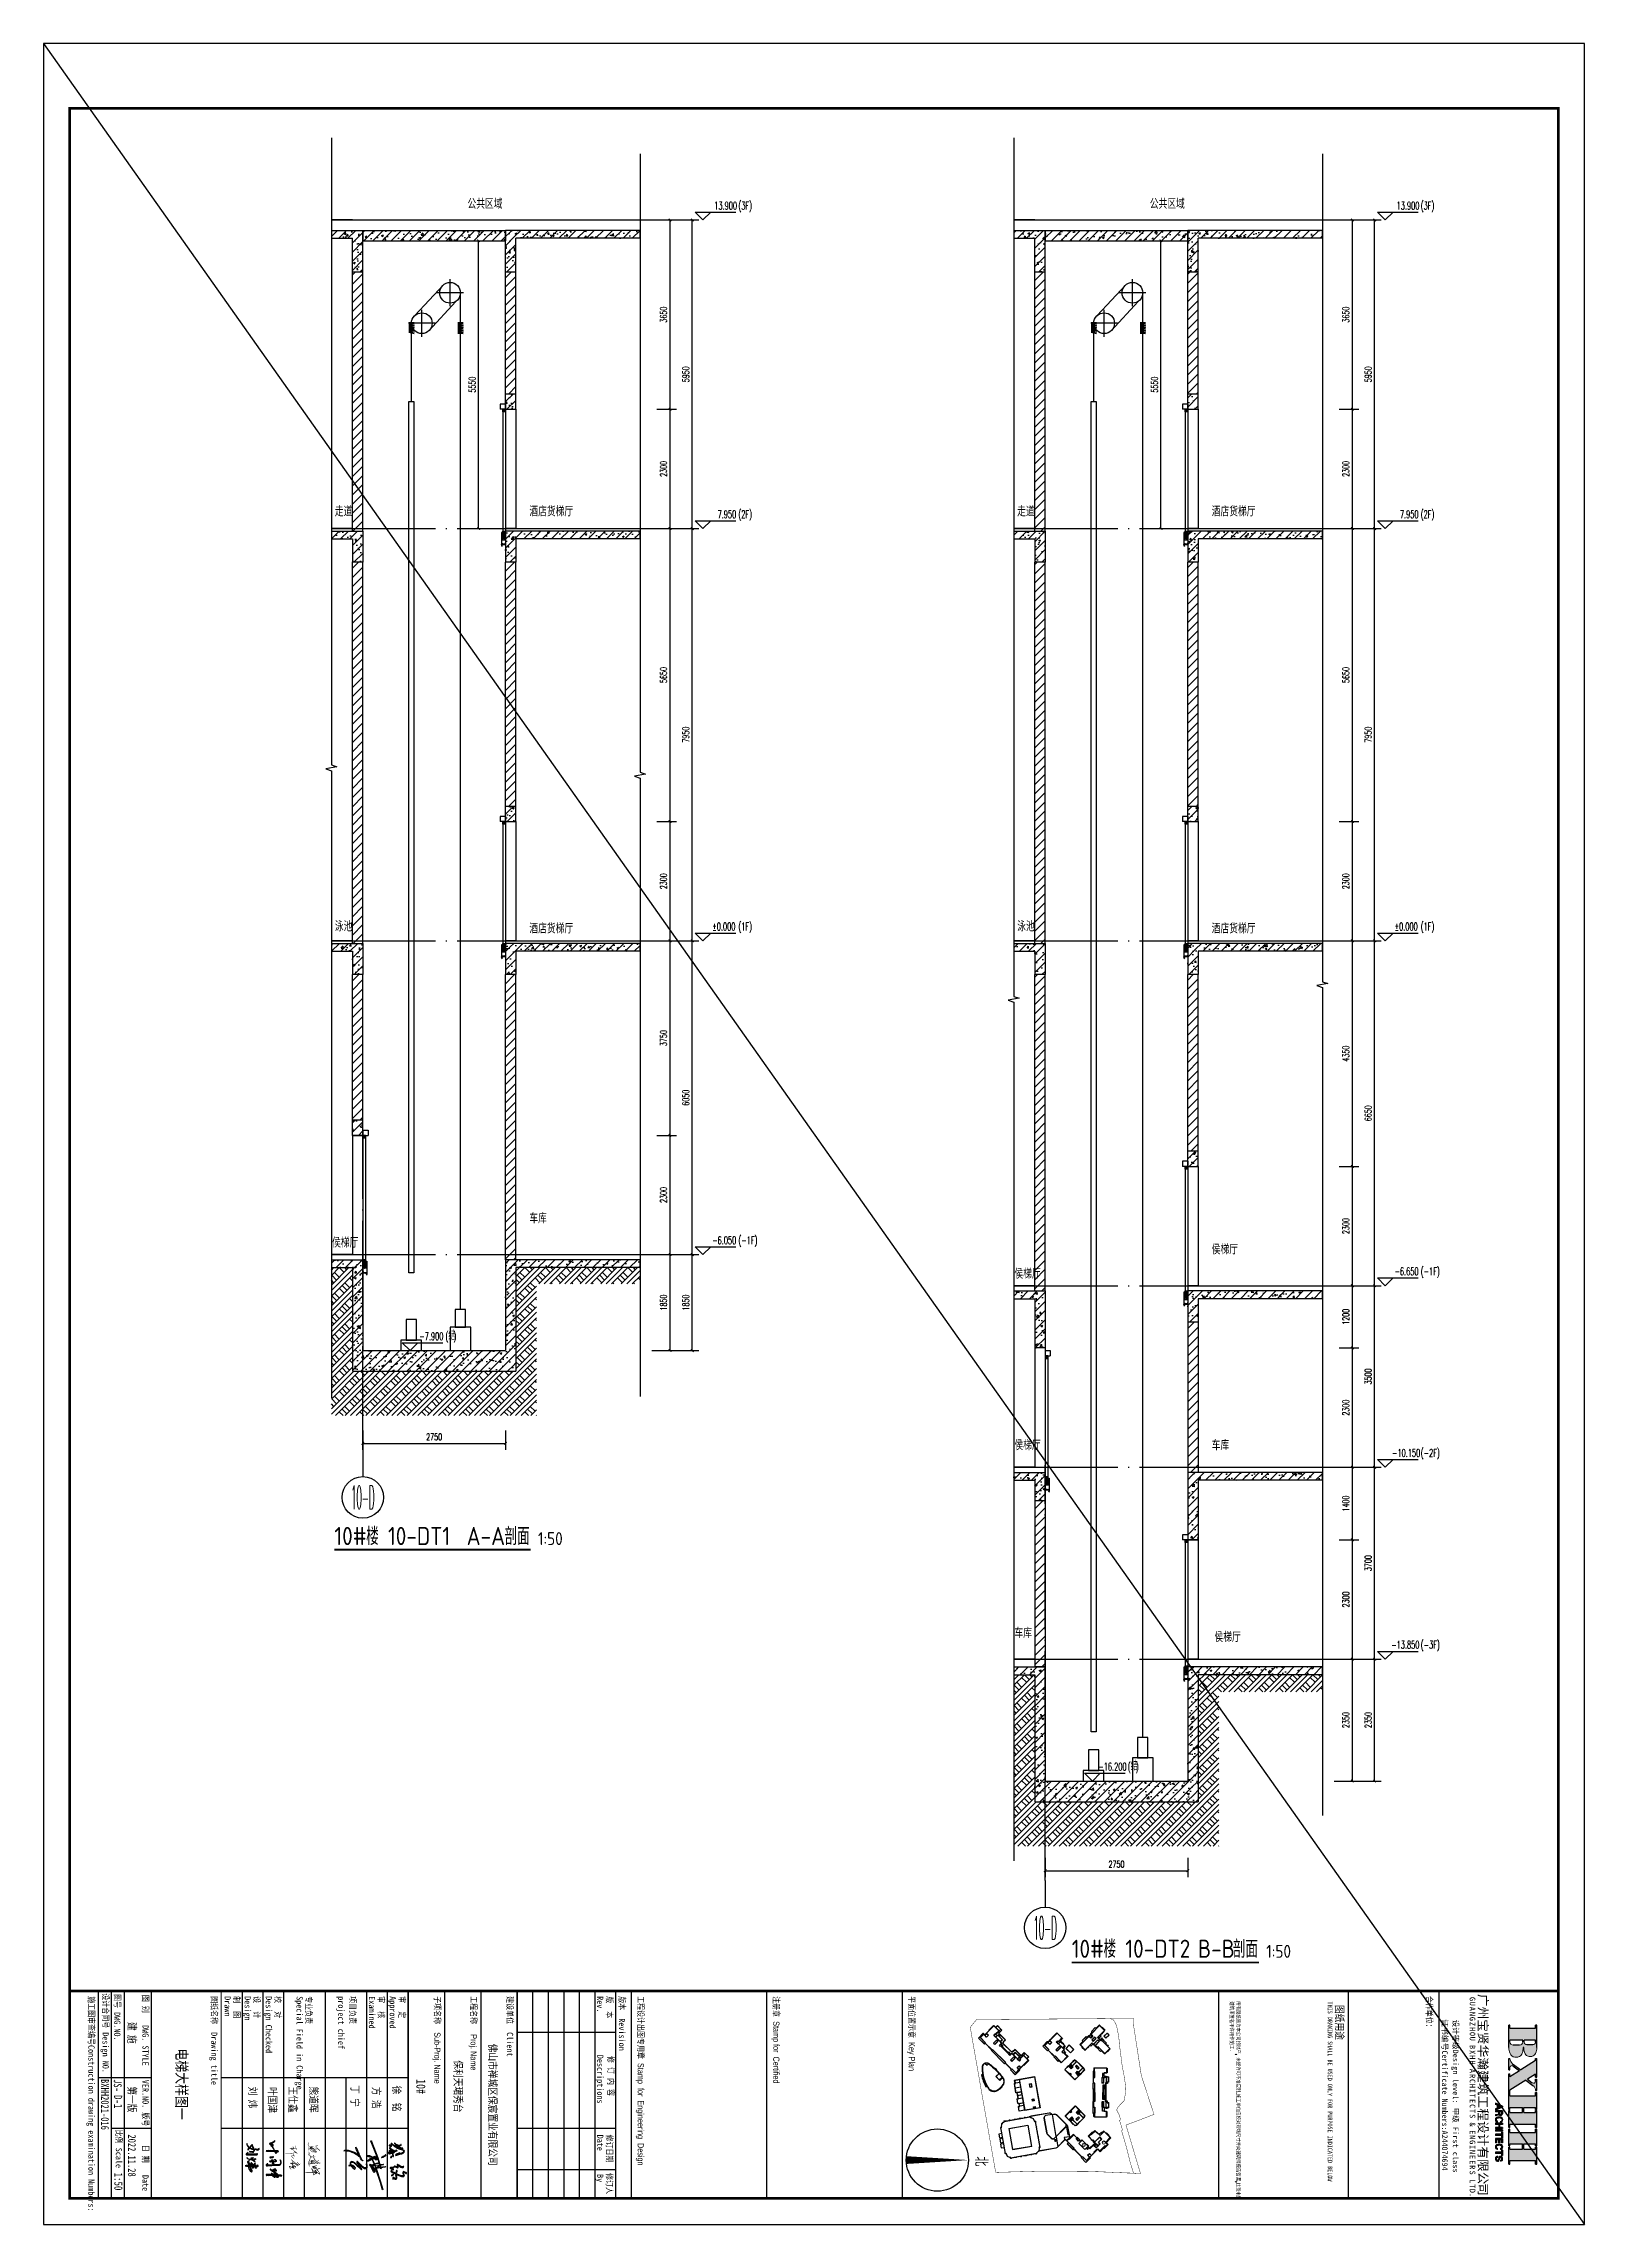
# Model space of a CAD drawing. Header units: millimetres. Extents: x 434053 to 1059003, y -2417481 to 936527.
# Drawn here: x 1029303 to 1059003, y -1946826 to -1904776 of the extents above; entities that cross this region are included whole.
import ezdxf
from ezdxf.enums import TextEntityAlignment as Align
from ezdxf.lldxf.tags import DXFTag

# ---------------------------------------------------------------- set-up
doc = ezdxf.new("R2010")
doc.units = ezdxf.units.MM
doc.header["$LTSCALE"] = 1000
doc.header["$MEASUREMENT"] = 0
doc.linetypes.add('DOTE', pattern=[2.42, 2, -0.2, 0.02, -0.2])
doc.linetypes.add('示意图$0$DASHDOT', pattern=[25.4, 12.7, -6.35, 0, -6.35])
doc.layers.get('Defpoints').update_dxf_attribs({"color": 6})
for name, color, linetype in [('00-细线', 30, 'Continuous'), ('A-ELEV-LINE1', 41, 'Continuous'), ('A-面层', 201, 'Continuous'), ('AXIS', 3, 'Continuous'), ('AXIS_TEXT', 7, 'Continuous'), ('DIM-AXISUP', 1, 'DOTE'), ('DIM-ELEV', 3, 'Continuous'), ('DIM-OTHER', 3, 'Continuous'), ('DIM-PUB', 3, 'Continuous'), ('DOTE', 16, 'DOTE'), ('H', 251, 'Continuous'), ('PUB-HATCH', 9, 'Continuous'), ('PUB-TEXT', 7, 'Continuous'), ('PUB_DIM', 83, 'Continuous'), ('PUB_TITLE', 4, 'Continuous'), ('WALL-SOLID', 4, 'Continuous'), ('图签 A1$0$$AUDIT-BAD-LAYER', 7, 'Continuous'), ('图签 A1$0$A3签名$0$TK_图纸内容', 2, 'Continuous'), ('图签 A1$0$DIM_SYMB', 3, 'Continuous'), ('图签 A1$0$TK_图框信息栏', 7, 'Continuous'), ('图签 A1$0$TK_图框信息栏文字', 7, 'Continuous'), ('图签 A1$0$TK_图纸内容', 2, 'Continuous'), ('图签 A1$1$TK_图纸内容', 2, 'Continuous'), ('图签$0$TK_图纸内容', 2, 'Continuous'), ('示意图$0$_平面辅助线', 7, 'Continuous'), ('示意图$0$A-FURN', 251, 'Continuous'), ('示意图$0$A-WALL', 2, 'Continuous'), ('示意图$0$DIM_MODI', 6, 'Continuous'), ('示意图$0$WALL', 4, 'Continuous'), ('示意图$0$净用地范围线', 6, 'Continuous'), ('示意图$0$图签 A1$0$净用地范围线', 6, 'Continuous'), ('示意图$0$坐标编号', 51, 'Continuous'), ('示意图$0$建筑轮廓-窗-阳台', 255, 'Continuous'), ('示意图$0$建筑轮廓-首层平台', 90, 'Continuous'), ('示意图$0$首二层+地下室_04(1)$0$1#楼首层平面图$0$A-WALL', 2, 'Continuous'), ('签名 - 1、2#楼$0$TK_图纸内容', 2, 'Continuous'), ('签名 - 1、2#楼$0$图签 A2$0$图签 A0$0$签名', 7, 'Continuous'), ('签名 - 1、2#楼$0$签名', 7, 'Continuous'), ('签名 - 1、2#楼$0$签名$0$TK_图纸内容', 2, 'Continuous')]:
    doc.layers.add(name, color=color, linetype=linetype)
for name, color, linetype, lineweight in [('A-ANNO-TEXT', 7, 'Continuous', 25), ('图签 A1$0$PUB_TEXT', 7, 'Continuous', 18), ('图签 A1$0$PUB_TITLE', 7, 'Continuous', 18), ('示意图$0$建筑物信息', 7, 'Continuous', 0), ('示意图$0$建筑轮廓-塔楼', 4, 'Continuous', 0), ('示意图$0$绿化系统', 106, 'Continuous', 5)]:
    doc.layers.add(name, color=color, linetype=linetype, lineweight=lineweight)
doc.styles.add('_TCH_AXIS', font='COMPLEX', dxfattribs={"bigfont": 'GBCBIG'})
doc.styles.add('_TCH_DIM', font='SIMPLEX.shx', dxfattribs={"width": 0.8, "height": 3, "bigfont": 'GBCBIG.shx'})
doc.styles.add('_TCH_DIM_T3', font='SIMPLEX', dxfattribs={"width": 0.705882, "bigfont": 'GBCBIG'})
doc.styles.add('COMPLEX', font='COMPLEX')
doc.styles.get("Standard").update_dxf_attribs({"font": 'gbenor.shx', "bigfont": 'gbcbig.shx'})
doc.styles.add('图签 A1$0$-黑体', font='simhei.ttf')
doc.styles.add('图签 A1$0$_TCH_DIM', font='SIMPLEX', dxfattribs={"bigfont": 'GBCBIG'})
doc.styles.add('图签 A1$0$A3签名$0$宋体', font='', dxfattribs={"width": 0.8})
doc.styles.add('图签 A1$0$宋体', font='', dxfattribs={"width": 0.8})
doc.styles.add('图签 A1$1$宋体', font='', dxfattribs={"width": 0.8})
doc.styles.add('图签$0$宋体', font='', dxfattribs={"width": 0.8})
doc.styles.add('示意图$0$-黑体', font='simhei.ttf', dxfattribs={"width": 0.7})
doc.styles.add('签名 - 1、2#楼$0$从化江浦果场北地块总图（报建版）$0$图签 A1$0$宋体', font='', dxfattribs={"width": 0.8})
doc.styles.add('签名 - 1、2#楼$0$签名$0$从化江浦果场北地块总图（报建版）$0$图签 A1$0$宋体', font='', dxfattribs={"width": 0.8})
doc.styles.get('图签 A1$0$A3签名$0$宋体').set_extended_font_data('SimSun')
doc.styles.get('图签 A1$0$宋体').set_extended_font_data('SimSun')
doc.styles.get('图签 A1$1$宋体').set_extended_font_data('SimSun')
doc.styles.get('图签$0$宋体').set_extended_font_data('SimSun')
doc.styles.get('签名 - 1、2#楼$0$从化江浦果场北地块总图（报建版）$0$图签 A1$0$宋体').set_extended_font_data('SimSun')
doc.styles.get('签名 - 1、2#楼$0$签名$0$从化江浦果场北地块总图（报建版）$0$图签 A1$0$宋体').set_extended_font_data('SimSun')
tags = doc.linetypes.add('示意图$0$图签 A1$0$DASHDOT', pattern=[1, 0.5, -0.25, 0, -0.25]).pattern_tags.tags
tags[10:11] = [DXFTag(74, 4), DXFTag(75, 0), DXFTag(340, '0'), DXFTag(46, 1.0), DXFTag(50, 0.0), DXFTag(44, 0.0), DXFTag(45, 0.0)]
tags[8:9] = [DXFTag(74, 4), DXFTag(75, 0), DXFTag(340, '0'), DXFTag(46, 1.0), DXFTag(50, 0.0), DXFTag(44, 0.0), DXFTag(45, 0.0)]
tags[6:7] = [DXFTag(74, 4), DXFTag(75, 0), DXFTag(340, '0'), DXFTag(46, 1.0), DXFTag(50, 0.0), DXFTag(44, 0.0), DXFTag(45, 0.0)]
tags[4:5] = [DXFTag(74, 4), DXFTag(75, 0), DXFTag(340, '0'), DXFTag(46, 1.0), DXFTag(50, 0.0), DXFTag(44, 0.0), DXFTag(45, 0.0)]
doc.dimstyles.new('_TCH_ARCH&&50', dxfattribs={"dimtxt": 127.5, "dimasz": 50, "dimexe": 125, "dimexo": 150, "dimgap": 61.25, "dimtad": 1, "dimdec": 0, "dimzin": 0, "dimdsep": 46, "dimtxsty": '_TCH_DIM_T3', "dimblk": 'ARCHTICK', "dimcen": 0.09, "dimclrt": 7, "dimazin": 2, "dimtfac": 1, "dimtdec": 0, "dimtix": 1, "dimtmove": 2, "dimatfit": 3, "dimfxl": 1, "dimtolj": 1, "dimtzin": 0, "dimarcsym": 0})
pattern_1 = [(45, (-1713816.56, -1462982.77), (-88.3883476, 88.3883476), []), (50, (-1713816.56, -1462982.77), (358.63009, -31.376067), [37.5, -412.5]), (355, (-1713816.56, -1462982.77), (-69.375667, 376.096067), [30, -330]), (100.4514, (-1713786.68, -1462985.4), (289.25469, 344.71977), [31.870095, -350.571056]), (46.1842, (-1713816.56, -1462882.77), (533.620524, -82.75951), [56.25, -618.75]), (96.6356, (-1713772.1, -1462889.67), (467.33135, 487.05894), [47.80514, -525.8565]), (351.1842, (-1713816.56, -1462882.77), (467.33097, 487.0593), [45, -495]), (21, (-1713766.56, -1462907.77), (298.453526, -201.309445), [37.5, -412.5]), (326, (-1713766.56, -1462907.77), (121.657666, 362.575023), [30, -330]), (71.4514, (-1713741.7, -1462924.55), (420.111314, 161.26525), [31.870095, -350.571056]), (37.5, (-1713816.56, -1462982.77), (6.0799277, 166.446927), [0, -326, 0, -335, 0, -331.25]), (7.5, (-1713816.56, -1462982.77), (131.534769, 197.205856), [0, -191, 0, -318.5, 0, -126.25]), (327.5, (-1713928.06, -1462982.77), (266.911218, -11.277436), [0, -125, 0, -390, 0, -517.5]), (317.5, (-1713978.06, -1462982.77), (291.593085, 50.052491), [0, -162.5, 0, -259, 0, -367.5])]
pattern_2 = [(45, (-1713816.56, -1462893.01), (-88.388383, 88.388383), [])]

msp = doc.modelspace()

# ---------------------------------------------------------------- texts
at = {"layer": 'A-ANNO-TEXT'}
for s, height, p in [('10#', 350, (1034908.2, -1933728)), ('楼', 337.6, (1035520.7, -1933728)), ('10-DT1', 350, (1035941.4, -1933728)), ('A-A', 350, (1037458.1, -1933728)), ('剖面', 337.59, (1038187.3, -1933728)), ('1:50', 250, (1038832.9, -1933728)), ('10#', 350, (1049121.7, -1941686.5)), ('楼', 337.6, (1049734.2, -1941686.5)), ('10-DT2', 350, (1050154.9, -1941686.5)), ('B-B', 350, (1051554.9, -1941686.5)), ('剖面', 337.59, (1052225.8, -1941686.5)), ('1:50', 250, (1052871.4, -1941686.5))]:
    msp.add_text(s, height=height, dxfattribs=at).set_placement(p)
at = {"layer": 'PUB-TEXT'}
for s, p in [('公共区域', (1037473.6, -1907959.5)), ('公共区域', (1050626.6, -1907959.5)), ('走道', (1034916.9, -1913890.4)), ('酒店货梯厅', (1038667.1, -1913890.4)), ('走道', (1048069.9, -1913890.4)), ('酒店货梯厅', (1051820.1, -1913890.4)), ('泳池', (1034916.9, -1921891.9)), ('酒店货梯厅', (1038667.1, -1921932.5)), ('泳池', (1048069.9, -1921891.9)), ('酒店货梯厅', (1051820.1, -1921932.5)), ('车库', (1038667.1, -1927520)), ('侯梯厅', (1034864.3, -1927989)), ('侯梯厅', (1051820.1, -1928120)), ('侯梯厅', (1048017.3, -1928589)), ('侯梯厅', (1048017.3, -1931895)), ('车库', (1051820.1, -1931895)), ('车库', (1048017.3, -1935516.5)), ('侯梯厅', (1051873.8, -1935595))]:
    msp.add_text(s, height=168.79, dxfattribs=at).set_placement(p)
at = {"layer": 'PUB-TEXT', "style": '_TCH_DIM'}
for s, height, width, p in [('(3F)', 148.75, 0.564706, (1042695.9, -1907974.8)), ('(3F)', 148.75, 0.564706, (1055848.9, -1907974.8)), ('13.900', 148.75, 0.564706, (1042230.9, -1907974.8)), ('13.900', 148.75, 0.564706, (1055383.9, -1907974.8)), ('7.950', 148.75, 0.564706, (1042294.9, -1913924.8)), ('(2F)', 148.75, 0.564706, (1042695.9, -1913924.8)), ('7.950', 148.75, 0.564706, (1055447.9, -1913924.8)), ('(2F)', 148.75, 0.564706, (1055848.9, -1913924.8)), ('%%P0.000', 148.75, 0.564706, (1042190.9, -1921874.8)), ('(1F)', 148.75, 0.564706, (1042695.9, -1921874.8)), ('%%P0.000', 148.75, 0.564706, (1055343.9, -1921874.8)), ('(1F)', 148.75, 0.564706, (1055848.9, -1921874.8)), ('-6.050', 148.75, 0.564706, (1042190.9, -1927924.8)), ('(-1F)', 148.75, 0.564706, (1042695.9, -1927924.8)), ('-6.650', 148.75, 0.564706, (1055343.9, -1928524.8)), ('(-1F)', 148.75, 0.564706, (1055848.9, -1928524.8)), ('-7.900', 148.75, 0.564706, (1036545.4, -1929774.8)), ('(', 148.8, 0.564706, (1037050.4, -1929774.8)), ('结', 168.8, 0.8, (1037106.4, -1929774.8)), (')', 148.8, 0.564706, (1037204.7, -1929774.8)), ('-10.150', 148.75, 0.564706, (1055295.9, -1932024.8)), ('(-2F)', 148.75, 0.564706, (1055848.9, -1932024.8)), ('(-3F)', 148.75, 0.564706, (1055848.9, -1935724.8)), ('-13.850', 148.75, 0.564706, (1055279.9, -1935724.8)), ('-16.200', 148.75, 0.564706, (1049634.4, -1938074.8)), ('(', 148.8, 0.564706, (1050203.4, -1938074.8)), ('结', 168.8, 0.8, (1050259.4, -1938074.8)), (')', 148.8, 0.564706, (1050357.7, -1938074.8))]:
    msp.add_text(s, height=height, dxfattribs=dict(at, width=width)).set_placement(p)
at = {"layer": '图签 A1$0$TK_图纸内容', "style": '图签 A1$0$宋体', "width": 0.8}
for s, height, p in [('电梯大样图一', 210, (1031861, -1944808, 0)), ('10#', 175, (1036489.2, -1944311.4))]:
    msp.add_text(s, height=height, rotation=270, dxfattribs=at).set_placement(p, align=Align.RIGHT)
at = {"layer": '图签$0$TK_图纸内容', "style": '图签$0$宋体', "width": 0.8}
for s, p in [('D-1', (1030660.7, -1944589.2)), ('1:50', (1030666.8, -1946171.3))]:
    msp.add_text(s, height=157.5, rotation=270, dxfattribs=at).set_placement(p, align=Align.RIGHT)

# ---------------------------------------------------------------- blocks, each defined once
blk = doc.blocks.new('3203.0202')
at = {"layer": 'A-ELEV-LINE1'}
for p, q in [((-79302, 6102), (-79303, 6102)), ((-79303, 6102), (-79303, 5851)), ((-79302, 6102), (-79302, 6077)), ((-79299, 6102), (-79302, 6102)), ((-79302, 6102), (-79302, 5851)), ((-79226, 6076), (-79300, 6076)), ((-79299, 6102), (-79299, 6079)), ((-79298, 6078), (-79226, 6078)), ((-79239, 6058), (-79295, 6058)), ((-79295, 6058), (-79295, 5964)), ((-79239, 6053), (-79295, 6053)), ((-79295, 5964), (-79239, 5964)), ((-79293, 6076), (-79293, 6058)), ((-79233, 6058), (-79293, 6058)), ((-79290, 6053), (-79290, 6051)), ((-79269, 6053), (-79290, 6053)), ((-79290, 6051), (-79269, 6051)), ((-79289, 6051), (-79289, 6046)), ((-79270, 6051), (-79289, 6051)), ((-79289, 6051), (-79288, 6051)), ((-79271, 6051), (-79288, 6051)), ((-79287, 6045), (-79272, 6045)), ((-79284, 6046), (-79284, 6051)), ((-79263, 6025), (-79279, 6025)), ((-79263, 6014), (-79279, 6014)), ((-79263, 5999), (-79279, 5999)), ((-79263, 5988), (-79279, 5988)), ((-79275, 6046), (-79275, 6051)), ((-79271, 6051), (-79271, 6051)), ((-79270, 6046), (-79270, 6051)), ((-79269, 6051), (-79269, 6053)), ((-79262, 6024), (-79254, 6029)), ((-79262, 6015), (-79262, 6024)), ((-79254, 6011), (-79262, 6015)), ((-79262, 5998), (-79254, 6002)), ((-79262, 5989), (-79262, 5998)), ((-79254, 5984), (-79262, 5989)), ((-79259, 6029), (-79259, 6040)), ((-79259, 5984), (-79259, 5974)), ((-79254, 6029), (-79246, 6024)), ((-79246, 6015), (-79254, 6011)), ((-79254, 6002), (-79246, 5998)), ((-79246, 5989), (-79254, 5984)), ((-79249, 6029), (-79249, 6040)), ((-79249, 5985), (-79249, 5974)), ((-79246, 6024), (-79246, 6015)), ((-79246, 5998), (-79246, 5989)), ((-79239, 5964), (-79239, 6058)), ((-79233, 6076), (-79233, 6058)), ((-79230, 5904), (-79226, 5904)), ((-79230, 5904), (-79230, 5881)), ((-79230, 5897), (-79226, 5897)), ((-79230, 5890), (-79226, 5890)), ((-79226, 5904), (-79226, 5879)), ((-79302, 5866), (-79304, 5868)), ((-79304, 5868), (-79304, 5860)), ((-79304, 5868), (-79304, 5860)), ((-79304, 5868), (-79304, 5868)), ((-79302, 5862), (-79304, 5860)), ((-79304, 5860), (-79304, 5860)), ((-79303, 5851), (-79292, 5832)), ((-79302, 5874), (-79302, 5851)), ((-79300, 5866), (-79302, 5866)), ((-79300, 5866), (-79302, 5866)), ((-79302, 5862), (-79302, 5866)), ((-79302, 5866), (-79294, 5866)), ((-79302, 5866), (-79294, 5866)), ((-79300, 5862), (-79302, 5862)), ((-79300, 5862), (-79302, 5862)), ((-79302, 5862), (-79294, 5862)), ((-79302, 5862), (-79294, 5862)), ((-79302, 5856), (-79302, 5856)), ((-79302, 5851), (-79291, 5833)), ((-79302, 5851), (-79300, 5851)), ((-79300, 5877), (-79242, 5877)), ((-79300, 5873), (-79300, 5851)), ((-79299, 5874), (-79242, 5874)), ((-79298, 5877), (-79298, 5874)), ((-79294, 5866), (-79294, 5862)), ((-79294, 5866), (-79294, 5866)), ((-79294, 5866), (-79294, 5862)), ((-79294, 5862), (-79294, 5862)), ((-79289, 5874), (-79289, 5873)), ((-79289, 5873), (-79275, 5873)), ((-79288, 5872), (-79287, 5873)), ((-79288, 5872), (-79288, 5869)), ((-79275, 5872), (-79288, 5872)), ((-79276, 5873), (-79287, 5873)), ((-79287, 5868), (-79277, 5868)), ((-79231, 5880), (-79286, 5880)), ((-79286, 5880), (-79286, 5877)), ((-79229, 5877), (-79286, 5877)), ((-79285, 5885), (-79284, 5886)), ((-79285, 5885), (-79285, 5873)), ((-79278, 5885), (-79285, 5885)), ((-79285, 5885), (-79285, 5873)), ((-79285, 5873), (-79285, 5874)), ((-79285, 5869), (-79285, 5872)), ((-79279, 5886), (-79284, 5886)), ((-79271, 5874), (-79284, 5874)), ((-79281, 5877), (-79281, 5880)), ((-79280, 5877), (-79280, 5880)), ((-79278, 5885), (-79279, 5886)), ((-79279, 5873), (-79279, 5885)), ((-79278, 5873), (-79278, 5885)), ((-79278, 5873), (-79278, 5874)), ((-79278, 5869), (-79278, 5872)), ((-79276, 5872), (-79276, 5873)), ((-79275, 5873), (-79275, 5874)), ((-79275, 5869), (-79275, 5872)), ((-79274, 5877), (-79274, 5880)), ((-79274, 5877), (-79274, 5880)), ((-79246, 5877), (-79246, 5874)), ((-79242, 5877), (-79242, 5874))]:
    blk.add_line(p, q, dxfattribs=at)
for points in [[(-79326, 8560), (-79326, 8460)], [(-79226, 8560), (-79326, 8560)], [(-79226, 8460), (-79326, 8460)], [(-79276, 8460), (-79276, 6078)], [(-79226, 8460), (-79226, 8410), (-79276, 8410), (-79276, 8460), (-79226, 8460), (-79226, 8410)], [(-79226, 8610), (-79226, 6078)], [(-79226, 8610), (-79026, 8610), (-79026, 6310)], [(-79226, 6128), (-79226, 6078), (-79276, 6078), (-79276, 6128), (-79226, 6128), (-79226, 6078)]]:
    blk.add_lwpolyline(points, dxfattribs=at)
for points in [[(-79236, 8450), (-79236, 8420), (-79266, 8420), (-79266, 8450)], [(-79236, 6118), (-79236, 6088), (-79266, 6088), (-79266, 6118)]]:
    blk.add_lwpolyline(points, close=True, dxfattribs=at)
for centre, radius in [((-79254, 6020), 10.3), ((-79254, 5993), 10.3), ((-79254, 6020), 7.71), ((-79254, 5993), 7.71)]:
    blk.add_circle(centre, radius, dxfattribs=at)
for centre, radius, start, end in [((-79300, 6077), 1.71, 180, 270), ((-79298, 6079), 0.857, 180, 270), ((-79287, 6047), 2.62, 205.1138, 334.8862), ((-79279, 6020), 5.57, 90, 270), ((-79279, 5993), 5.57, 90, 270), ((-79280, 6053), 8.23, 234.7356, 305.2644), ((-79272, 6047), 2.62, 205.1138, 334.8862), ((-79254, 6040), 5.36, 0, 180), ((-79254, 5974), 5.36, 180, 0), ((-79247, 6020), 5.57, 294.3069, 65.6931), ((-79247, 5993), 5.57, 294.3069, 65.6931), ((-79300, 5874), 2.57, 90, 180), ((-79299, 5873), 0.857, 90, 180), ((-79287, 5870), 1.78, 205.1138, 334.8862), ((-79282, 5874), 5.57, 234.7356, 305.2644), ((-79277, 5870), 1.78, 205.1138, 334.8862), ((-79231, 5881), 0.857, 270, 0), ((-79229, 5879), 2.57, 270, 0)]:
    blk.add_arc(centre, radius, start, end, dxfattribs=at)
blk = doc.blocks.new('图签 A1$0$A$C69C53E8A')
at = {"layer": '图签 A1$0$PUB_TITLE'}
h = blk.add_hatch(color=1, dxfattribs=at)
h.paths.add_polyline_path([(-26496, -3634, 0.0802241), (-27400, -3338, 0.0208734), (-28100, -3298), (-28097, -3142, 0.0371606), (-27439, -3094, 0.1104624), (-26566, -2803, 0.1986906), (-25978, -2101, 0.1264369), (-25952, -1171, 0.2365894), (-26686, -304, 0.0757299), (-28100, 0), (-33504, 0), (-33504, -286), (-32761, -286), (-32761, -6466), (-33504, -6466), (-33504, -6752), (-28100, -6752, 0.0834194), (-26686, -6448, 0.2722316), (-25774, -5307, 0.1292741), (-25846, -4378, 0.2021692)])
h.paths.add_polyline_path([(-29907, -3374), (-29484, -3374, -0.4142136), (-28684, -4174), (-28684, -5666, -0.4142136), (-29484, -6466), (-29907, -6466)], flags=16)
h.paths.add_polyline_path([(-29907, -286), (-29508, -286, -0.4142136), (-28808, -986), (-28808, -2378, -0.4142136), (-29508, -3078), (-29907, -3078)], flags=16)
for color, points in [(1, [(-18961, -927, -0.2300246), (-17719, -286), (-17719, 0), (-20464, 0), (-20464, -286), (-19975, -286, -0.617833), (-19575, -1086), (-20449, -2253), (-21689, -286), (-20990, -286), (-20990, 0), (-25490, 0), (-25490, -286), (-24939, -286), (-22706, -3829), (-24202, -5826, -0.2362215), (-25482, -6466), (-25490, -6466), (-25490, -6752), (-22701, -6752), (-22701, -6466), (-23314, -6466, -0.617833), (-23674, -5747), (-22492, -4168), (-21043, -6466), (-21785, -6466), (-21785, -6752), (-17348, -6752), (-17348, -6466), (-17793, -6466), (-20223, -2611)]), (1, [(-9657, -286), (-8820, -286), (-8820, 0), (-12916, 0), (-12916, -286), (-12445, -286), (-12445, -3134), (-13665, -3134), (-13665, -286), (-13195, -286), (-13195, 0), (-17238, 0), (-17238, -286), (-16454, -286), (-16454, -6466), (-17238, -6466), (-17238, -6752), (-13195, -6752), (-13195, -6466), (-13665, -6466), (-13665, -3485), (-12445, -3485), (-12445, -6466), (-12916, -6466), (-12916, -6752), (-8820, -6752), (-8820, -6466), (-9657, -6466)]), (1, [(-4845, -3485), (-3625, -3485), (-3625, -6466), (-4096, -6466), (-4096, -6752), (0, -6752), (0, -6466), (-837, -6466), (-837, -286), (0, -286), (0, 0), (-4096, 0), (-4096, -286), (-3625, -286), (-3625, -3134), (-4845, -3134), (-4845, -286), (-4375, -286), (-4375, 0), (-8418, 0), (-8418, -286), (-7634, -286), (-7634, -6466), (-8418, -6466), (-8418, -6752), (-4375, -6752), (-4375, -6466), (-4845, -6466)]), (0, [(-11105, -9256, -0.0649361), (-11099, -8872, -0.1744135), (-10964, -8582, -0.1554877), (-10768, -8500, -0.1165028), (-10526, -8527, -0.1935317), (-10422, -8632, -0.0882657), (-10386, -8772), (-10110, -8772, 0.1571341), (-10131, -8555, 0.2234227), (-10496, -8240, 0.1760918), (-11015, -8287, 0.2544291), (-11397, -8844, 0.0675949), (-11390, -9392, 0.1839862), (-11166, -9830, 0.1533436), (-10866, -9959, 0.105448), (-10419, -9935, 0.1694367), (-10144, -9710, 0.1186403), (-10106, -9452), (-10386, -9452, -0.3048666), (-10539, -9685, -0.1122468), (-10747, -9715, -0.2364861), (-10981, -9587, -0.1525134)]), (0, [(-8857, -8981), (-9548, -8981), (-9548, -8288), (-9840, -8288), (-9840, -9957), (-9548, -9957), (-9548, -9192), (-8857, -9192), (-8857, -9957), (-8565, -9957), (-8565, -8288), (-8857, -8288)]), (0, [(-8228, -9957), (-7937, -9957), (-7937, -8288), (-8228, -8288)]), (0, [(-7196, -9957), (-6905, -9957), (-6905, -8548), (-6351, -8548), (-6351, -8288), (-7709, -8288), (-7709, -8548), (-7196, -8548)]), (0, [(-5887, -8945), (-5887, -8548), (-5093, -8548), (-5093, -8288), (-6168, -8288), (-6168, -9957), (-5093, -9957), (-5093, -9698), (-5887, -9698), (-5887, -9204), (-5129, -9204), (-5129, -8945)]), (0, [(-4522, -9256, -0.0649361), (-4516, -8872, -0.1744135), (-4380, -8582, -0.1554877), (-4185, -8500, -0.1001311), (-3975, -8517, -0.2390473), (-3838, -8632, -0.0882657), (-3802, -8772), (-3526, -8772, 0.1571341), (-3547, -8555, 0.2234227), (-3913, -8240, 0.1760918), (-4431, -8287, 0.239846), (-4809, -8806, 0.0723859), (-4807, -9392, 0.1839862), (-4582, -9830, 0.1533436), (-4282, -9959, 0.105448), (-3835, -9935, 0.1694367), (-3561, -9710, 0.1186403), (-3522, -9452), (-3802, -9452, -0.3444308), (-3989, -9697, -0.0931755), (-4164, -9715, -0.2364861), (-4397, -9587, -0.1525134)]), (0, [(-2883, -9957), (-2592, -9957), (-2592, -8548), (-2039, -8548), (-2039, -8288), (-3396, -8288), (-3396, -8548), (-2883, -8548)]), (0, [(-1184, -9247, -0.2814698), (-954, -9430, -0.2927997), (-1024, -9656, -0.171334), (-1348, -9712, -0.1698178), (-1579, -9586, -0.1910081), (-1621, -9413), (-1902, -9413), (-1903, -9501, 0.198044), (-1795, -9774, 0.1251559), (-1603, -9907, 0.0999494), (-1189, -9961, 0.0918015), (-856, -9887, 0.1864265), (-677, -9650, 0.0897917), (-653, -9338, 0.191687), (-770, -9127, 0.0861869), (-1114, -8972, -0.0178202), (-1403, -8889, -0.1651235), (-1580, -8766, -0.3325343), (-1541, -8564, -0.1466556), (-1419, -8502, -0.0643838), (-1194, -8490, -0.2205015), (-1001, -8590, -0.1521643), (-978, -8722), (-706, -8722, 0.1630599), (-803, -8416, 0.1750366), (-1105, -8244, 0.1053388), (-1524, -8272, 0.2268759), (-1882, -8571, 0.1866912), (-1882, -8913, 0.1554069), (-1647, -9105, 0.0175736)])]:
    blk.add_hatch(color=color, dxfattribs=at).paths.add_polyline_path(points)
h = blk.add_hatch(color=0, dxfattribs=at)
h.paths.add_polyline_path([(-13341, -9957), (-13027, -9957), (-13703, -8288), (-13982, -8288), (-14657, -9957), (-14389, -9957), (-14212, -9519), (-13519, -9519)])
h.paths.add_polyline_path([(-13604, -9308), (-14127, -9308), (-13865, -8663)], flags=16)
h = blk.add_hatch(color=0, dxfattribs=at)
h.paths.add_polyline_path([(-11770, -9319, 0.1483742), (-11909, -9099, 0.7277357), (-12092, -8288), (-12585, -8288), (-12868, -8288), (-12868, -9957), (-12585, -9957), (-12585, -9197), (-12270, -9197, -0.3948947), (-12021, -9412, -0.0373492), (-11953, -9930), (-11661, -9930, 0.023261)])
h.paths.add_polyline_path([(-12157, -8966), (-12585, -8966), (-12585, -8547), (-12153, -8547, -0.518318), (-12015, -8875, -0.2211891)], flags=16)
at = {"layer": '图签 A1$0$$AUDIT-BAD-LAYER', "color": 0}
for p, q in [((-33504, 0), (-33504, -286)), ((-28100, 0), (-33504, 0)), ((-20990, 0), (-25490, 0)), ((-25490, -286), (-25490, 0)), ((-20990, -286), (-20990, 0)), ((-17719, 0), (-20464, 0)), ((-20464, -286), (-20464, 0)), ((-17719, -286), (-17719, 0)), ((-17238, -286), (-17238, 0)), ((-13195, 0), (-17238, 0)), ((-13195, -286), (-13195, 0)), ((-8820, 0), (-12916, 0)), ((-12916, -286), (-12916, 0)), ((-8820, -286), (-8820, 0)), ((-8418, -286), (-8418, 0)), ((-4375, 0), (-8418, 0)), ((-4375, -286), (-4375, 0)), ((0, 0), (-4096, 0)), ((-4096, -286), (-4096, 0)), ((0, -286), (0, 0)), ((-32761, -286), (-33504, -286)), ((-32761, -6466), (-32761, -286)), ((-29508, -3078), (-29910, -3078)), ((-29907, -286), (-29907, -3078)), ((-29508, -286), (-29907, -286)), ((-29484, -3374), (-29907, -3374)), ((-29907, -3374), (-29907, -6466)), ((-28808, -2378), (-28808, -986)), ((-28684, -4174), (-28684, -5666)), ((-28097, -3142), (-28100, -3298)), ((-24939, -286), (-25490, -286)), ((-24939, -286), (-22706, -3829)), ((-24202, -5826), (-22706, -3829)), ((-23674, -5747), (-22492, -4168)), ((-22492, -4168), (-21043, -6466)), ((-20990, -286), (-21689, -286)), ((-21689, -286), (-20449, -2253)), ((-19975, -286), (-20464, -286)), ((-20449, -2253), (-19575, -1086)), ((-20223, -2611), (-18961, -927)), ((-20223, -2611), (-17793, -6466)), ((-16454, -286), (-17238, -286)), ((-16454, -6466), (-16454, -286)), ((-13195, -286), (-13665, -286)), ((-13665, -3134), (-13665, -286)), ((-12445, -3134), (-13665, -3134)), ((-13665, -6466), (-13665, -3485)), ((-12445, -3485), (-13665, -3485)), ((-12445, -286), (-12916, -286)), ((-12445, -3134), (-12445, -286)), ((-12445, -6466), (-12445, -3485)), ((-8820, -286), (-9657, -286)), ((-9657, -6466), (-9657, -286)), ((-7634, -286), (-8418, -286)), ((-7634, -6466), (-7634, -286)), ((-4375, -286), (-4845, -286)), ((-4845, -3134), (-4845, -286)), ((-3625, -3134), (-4845, -3134)), ((-4845, -6466), (-4845, -3485)), ((-3625, -3485), (-4845, -3485)), ((-3625, -286), (-4096, -286)), ((-3625, -3134), (-3625, -286)), ((-3625, -6466), (-3625, -3485)), ((0, -286), (-837, -286)), ((-837, -6466), (-837, -286)), ((-33504, -6466), (-33504, -6752)), ((-32761, -6466), (-33504, -6466)), ((-28100, -6752), (-33504, -6752)), ((-29484, -6466), (-29907, -6466)), ((-25490, -6752), (-25490, -6466)), ((-25482, -6466), (-25490, -6466)), ((-22701, -6752), (-25490, -6752)), ((-22701, -6466), (-23314, -6466)), ((-22701, -6752), (-22701, -6466)), ((-21785, -6752), (-21785, -6466)), ((-21043, -6466), (-21785, -6466)), ((-17348, -6752), (-21785, -6752)), ((-17348, -6466), (-17793, -6466)), ((-17348, -6752), (-17348, -6466)), ((-17238, -6752), (-17238, -6466)), ((-16454, -6466), (-17238, -6466)), ((-13195, -6752), (-17238, -6752)), ((-13982, -8288), (-14657, -9957)), ((-14657, -9957), (-14389, -9957)), ((-14212, -9519), (-14389, -9957)), ((-14212, -9519), (-13519, -9519)), ((-13865, -8663), (-14127, -9308)), ((-14127, -9308), (-13604, -9308)), ((-13982, -8288), (-13703, -8288)), ((-13865, -8663), (-13604, -9308)), ((-13703, -8288), (-13027, -9957)), ((-13195, -6466), (-13665, -6466)), ((-13519, -9519), (-13341, -9957)), ((-13341, -9957), (-13027, -9957)), ((-13195, -6752), (-13195, -6466)), ((-12916, -6752), (-12916, -6466)), ((-12445, -6466), (-12916, -6466)), ((-8820, -6752), (-12916, -6752)), ((-12868, -8288), (-12868, -9957)), ((-12868, -8288), (-12585, -8288)), ((-12868, -9957), (-12585, -9957)), ((-12585, -8288), (-12092, -8288)), ((-12585, -8547), (-12585, -8966)), ((-12585, -8547), (-12153, -8547)), ((-12585, -8966), (-12157, -8966)), ((-12585, -9197), (-12270, -9197)), ((-12585, -9197), (-12585, -9957)), ((-9840, -8288), (-9840, -9957)), ((-9840, -8288), (-9548, -8288)), ((-9840, -9957), (-9548, -9957)), ((-8820, -6466), (-9657, -6466)), ((-9548, -8288), (-9548, -8981)), ((-9548, -8981), (-8857, -8981)), ((-9548, -9192), (-8857, -9192)), ((-9548, -9192), (-9548, -9957)), ((-8857, -8288), (-8857, -8981)), ((-8857, -8288), (-8565, -8288)), ((-8857, -9192), (-8857, -9957)), ((-8857, -9957), (-8565, -9957)), ((-8820, -6752), (-8820, -6466)), ((-8565, -8288), (-8565, -9957)), ((-8418, -6752), (-8418, -6466)), ((-7634, -6466), (-8418, -6466)), ((-4375, -6752), (-8418, -6752)), ((-8228, -8288), (-8228, -9957)), ((-8228, -8288), (-7937, -8288)), ((-8228, -9957), (-7937, -9957)), ((-7937, -8288), (-7937, -9957)), ((-7709, -8288), (-7709, -8548)), ((-7709, -8288), (-6351, -8288)), ((-7709, -8548), (-7196, -8548)), ((-7196, -8548), (-7196, -9957)), ((-7196, -9957), (-6905, -9957)), ((-6905, -8548), (-6905, -9957)), ((-6905, -8548), (-6351, -8548)), ((-6351, -8288), (-6351, -8548)), ((-6168, -8288), (-6168, -9957)), ((-6168, -8288), (-5093, -8288)), ((-6168, -9957), (-5093, -9957)), ((-5887, -8548), (-5887, -8945)), ((-5887, -8548), (-5093, -8548)), ((-5887, -8945), (-5129, -8945)), ((-5887, -9204), (-5129, -9204)), ((-5887, -9204), (-5887, -9698)), ((-5887, -9698), (-5093, -9698)), ((-5129, -8945), (-5129, -9204)), ((-5093, -8288), (-5093, -8548)), ((-5093, -9698), (-5093, -9957)), ((-4375, -6466), (-4845, -6466)), ((-4375, -6752), (-4375, -6466)), ((-4096, -6752), (-4096, -6466)), ((-3625, -6466), (-4096, -6466)), ((0, -6752), (-4096, -6752)), ((-3396, -8288), (-3396, -8548)), ((-3396, -8288), (-2039, -8288)), ((-3396, -8288), (-2039, -8288)), ((-3396, -8548), (-2883, -8548)), ((-2883, -8548), (-2883, -9957)), ((-2883, -9957), (-2592, -9957)), ((-2883, -9957), (-2592, -9957)), ((-2592, -8548), (-2592, -9957)), ((-2592, -8548), (-2039, -8548)), ((-2039, -8288), (-2039, -8548)), ((0, -6466), (-837, -6466)), ((0, -6752), (0, -6466))]:
    blk.add_line(p, q, dxfattribs=at)
at = {"layer": '图签 A1$0$PUB_TITLE', "color": 0}
for points in [[(-28100, 0, -0.0757299), (-26686, -304, -0.2365894), (-25952, -1171, -0.1264369), (-25978, -2101, -0.1986906), (-26566, -2803, -0.1104624), (-27439, -3094, -0.0371606), (-28097, -3142, -0.0370717)], [(-28100, -6752, 0.0834194), (-26686, -6448, 0.2722316), (-25774, -5307, 0.1292741), (-25846, -4378, 0.2021692), (-26496, -3634, 0.0802241), (-27400, -3338, 0.0208734), (-28100, -3298, 0.0208734)], [(-12092, -8288, -0.7277357), (-11909, -9099, -0.174214), (-11760, -9363, -0.0215697), (-11661, -9930), (-11953, -9930, 0.0410416), (-12032, -9361, 0.3339176), (-12270, -9197, 1.185918)], [(-10386, -8772), (-10110, -8772, 0.1571341), (-10131, -8555, 0.2234227), (-10496, -8240, 0.1760918), (-11015, -8287, 0.2544291), (-11397, -8844, 0.0675949), (-11390, -9392, 0.1839862), (-11166, -9830, 0.1533436), (-10866, -9959, 0.105448), (-10419, -9935, 0.1694367), (-10144, -9710, 0.1186403), (-10106, -9452), (-10386, -9452, -0.3048666), (-10539, -9685, -0.1122468), (-10747, -9715, -0.2364861), (-10981, -9587, -0.1525134), (-11105, -9256, -0.0649361), (-11099, -8872, -0.1744135), (-10964, -8582, -0.3489039)], [(-3802, -8772), (-3526, -8772, 0.1571341), (-3547, -8555, 0.2234227), (-3913, -8240, 0.1760918), (-4431, -8287, 0.2544291), (-4814, -8844, 0.0675949), (-4807, -9392, 0.1839862), (-4582, -9830, 0.1533436), (-4282, -9959, 0.105448), (-3835, -9935, 0.1694367), (-3561, -9710, 0.1186403), (-3522, -9452), (-3802, -9452, -0.3048666), (-3955, -9685, -0.1122468), (-4164, -9715, -0.2364861), (-4397, -9587, -0.1525134), (-4522, -9256, -0.0649361), (-4516, -8872, -0.1744135), (-4380, -8582, -0.3489039)], [(-4380, -8582, -0.1554877), (-4185, -8500, -0.1165028), (-3943, -8527, -0.1935317), (-3838, -8632, -0.0882657), (-3802, -8772, -0.5564573)], [(-978, -8722), (-706, -8722, 0.1630599), (-803, -8416, 0.1750366), (-1105, -8244, 0.1053388), (-1524, -8272, 0.2268759), (-1882, -8571, 0.1866912), (-1882, -8913, 0.181175), (-1600, -9122, 0.0157562), (-1184, -9247, -0.2814698), (-954, -9430, -0.2927997), (-1024, -9656, -0.1771414), (-1359, -9710, -0.1626175), (-1579, -9586, -0.1910081), (-1621, -9413), (-1902, -9413)], [(-978, -8722, 0.1521643), (-1001, -8590, 0.1985579), (-1172, -8492, 0.0708197), (-1420, -8502, 0.1753869), (-1560, -8584, 0.2886435), (-1580, -8766, 0.1651235), (-1403, -8889, 0.0178202), (-1114, -8972, -0.0861869), (-770, -9127, -0.191687), (-653, -9338, -0.078824), (-668, -9613, -0.2104765), (-856, -9887, -0.0918015), (-1189, -9961, -0.0887693), (-1558, -9921, -0.1502267), (-1795, -9774, -0.1978508), (-1903, -9501), (-1902, -9413)]]:
    blk.add_lwpolyline(points, format="xyb", dxfattribs=at)
for centre, radius, start, end in [((-29508, -986), 700, 0, 90), ((-29508, -2378), 700, 270, 0), ((-29484, -4174), 800, 0, 90), ((-19975, -786), 500, 323.16343, 90), ((-17681, -1886), 1600, 91.34702, 143.16343), ((-29484, -5666), 800, 270, 0), ((-25482, -4866), 1600, 270, 323.16343), ((-23314, -6016), 450, 143.16343, 270), ((-12183, -8768), 199, 277.50067, 327.39022), ((-12200, -8760), 218, 327.96841, 77.56249)]:
    blk.add_arc(centre, radius, start, end, dxfattribs=at)
blk = doc.blocks.new('示意图$0$dfhghj')
at = {"color": 0, "linetype": 'ByBlock'}
for points in [[(-18141, 41898), (-18141, 41898), (-18141, 45075, -0.24436743), (-16948, 47366), (-3283, 56949)], [(5723, 31443), (11672, 35614, 0.41421311), (12407, 39793), (779, 56377, 0.41421356), (-3399, 57111)], [(5605, 31604), (11558, 35778, 0.41421311), (12243, 39678), (616, 56262, 0.41421356), (-3285, 56947, 0.41421356)], [(-2403, 57566), (-1080, 58493, -0.15391498), (526, 58999), (13579, 58999, 0.09058295), (14710, 59206), (17984, 54541), (16074, 53201), (24652, 40969, -0.15409849), (25159, 39361), (25159, 18388), (24645, 18388), (24645, 17492)], [(-19018, 14830), (-20791, 14825), (-20791, 38533, -0.23851039), (-19650, 40788), (-18341, 41751)], [(-18341, 41999), (-18341, 33899, 0.41666681), (-15341, 30924), (4001, 30899, 0.1547311), (5723, 31443)], [(-18141, 41999), (-18141, 33899, 0.41666681), (-15342, 31124, -0.00241529), (-15341, 31124), (4001, 31099, 0.15440026), (5605, 31604, 0.15440026)]]:
    blk.add_lwpolyline(points, format="xyb", dxfattribs=at)
for points in [[(10659, 58199), (959, 58199), (959, 57399), (10659, 57399), (10659, 58199)], [(13859, 58999), (13859, 52220), (15890, 52220), (16474, 52629)], [(-18141, 41999), (10615, 41999)], [(10860, 41999), (23929, 41999)], [(16753, 41999), (16753, 39999), (13959, 39999), (13959, 41999)], [(13959, 41749), (16753, 41749)], [(13959, 41499), (16753, 41499)], [(13959, 41249), (16753, 41249)], [(13959, 40999), (16753, 40999)], [(13959, 40749), (16753, 40749)], [(13959, 40499), (16753, 40499)], [(13959, 40249), (16753, 40249)], [(-5141, -25776), (-5141, -29801), (-341, -29801), (-341, -25776)], [(1459, -25776), (1459, -29801), (6259, -29801), (6259, -25776)], [(8059, -25776), (8059, -29801), (12859, -29801), (12859, -25776)]]:
    blk.add_lwpolyline(points, dxfattribs=at)
at = {"layer": '示意图$0$建筑轮廓-塔楼'}
blk.add_lwpolyline([(-10141, 9099), (17859, 9099), (17859, -15701), (-10141, -15701)], close=True, dxfattribs=at)
at = {"layer": '示意图$0$建筑轮廓-窗-阳台'}
blk.add_lwpolyline([(-13191, 18999), (20909, 18999), (20909, 17999), (21639, 18004), (24920, 17249), (26741, 14416), (26741, 13749), (27709, 13749), (27709, -20351), (26741, -20351), (26741, -21018), (24920, -23850), (21661, -24601), (20909, -24601), (20909, -25601), (-13191, -25601), (-13191, -24606), (-13921, -24606), (-17202, -23850), (-18991, -21067), (-18991, -20351), (-19991, -20351), (-19989, 13749), (-19023, 13752), (-19023, 14416), (-17202, 17249), (-13921, 18004), (-13191, 17999), (-13191, 18999)], dxfattribs=at)
blk.add_lwpolyline([(-9941, 8899), (17659, 8899), (17659, -15501), (-9941, -15501)], close=True, dxfattribs=at)
at = {"layer": '示意图$0$绿化系统', "color": 4}
for points in [[(-19491, 14629), (-20991, 14624), (-20991, 38533, -0.23851039), (-19769, 40949), (-18341, 41999), (-18341, 45075, -0.24436743), (-17063, 47530), (-1195, 58657, -0.15391498), (526, 59199), (13579, 59199, 0.10356192), (14782, 59451), (18263, 54492), (16352, 53152), (24815, 41084, -0.15409849), (25359, 39361), (25359, 18188), (24845, 18188), (24845, 17492)], [(1189, 19387, 0.56774051), (-71, 19387), (-71, 19174), (-546, 19174), (-546, 19199), (-576, 19199), (-576, 19349), (-4906, 19349), (-4906, 19199), (-4936, 19199), (-4936, 19174), (-5411, 19174), (-5411, 19387, 0.56774051), (-6671, 19387), (-6671, 19174), (-7146, 19174), (-7146, 19199), (-7176, 19199), (-7176, 19349), (-11506, 19349), (-11506, 19199), (-11536, 19199), (-11536, 19174), (-12011, 19174), (-12011, 19387, 0.56774051), (-13271, 19387), (-13271, 19124), (-13391, 19124), (-13391, 18174), (-13960, 18174), (-13966, 18199), (-13966, 18498), (-14066, 18498), (-14066, 18197), (-17339, 17443), (-19150, 14624), (-19491, 14624), (-19491, 14524), (-19191, 14524), (-19166, 14508), (-19166, 13949), (-20089, 13949), (-20089, 13829), (-20379, 13829, 0.56771211), (-20379, 12570), (-20166, 12570), (-20166, 12094), (-20191, 12094), (-20191, 12064), (-20341, 12064), (-20341, 7735), (-20191, 7735), (-20191, 7704), (-20166, 7704), (-20166, 7229), (-20379, 7229, 0.56771211), (-20379, 5970), (-20166, 5970), (-20166, 5494), (-20191, 5494), (-20191, 5464), (-20341, 5464), (-20341, 1135), (-20191, 1135), (-20191, 1104), (-20166, 1104), (-20166, 629), (-20379, 629, 0.56771211), (-20379, -630), (-20166, -630), (-20166, -1106), (-20191, -1106), (-20191, -1136), (-20341, -1136), (-20341, -5466), (-20191, -5466), (-20191, -5496), (-20166, -5496), (-20166, -5971), (-20379, -5971, 0.56771211), (-20379, -7230), (-20166, -7230), (-20166, -7706), (-20191, -7706), (-20191, -7736), (-20341, -7736), (-20341, -12066), (-20191, -12066), (-20191, -12096), (-20166, -12096), (-20166, -12571), (-20379, -12571, 0.56771211), (-20379, -13830), (-20166, -13830), (-20166, -14306), (-20191, -14306), (-20191, -14336), (-20341, -14336), (-20341, -18666), (-20191, -18666), (-20191, -18696), (-20166, -18696), (-20166, -19171), (-20379, -19171, 0.56793503), (-20379, -20430), (-20089, -20430), (-20089, -20551), (-19166, -20551), (-19166, -21110), (-19191, -21126), (-19491, -21126), (-19491, -21226), (-19150, -21226), (-17338, -24044), (-14066, -24798), (-14066, -25099), (-13966, -25099), (-13966, -24801), (-13960, -24776), (-13391, -24776), (-13391, -25725), (-13270, -25725), (-13270, -25989, 0.56774051), (-12011, -25989), (-12011, -25776), (-11536, -25776), (-11536, -25801), (-11506, -25801), (-11506, -25951), (-7176, -25951), (-7176, -25801), (-7146, -25801), (-7146, -25776), (-6670, -25776), (-6670, -25989, 0.56774051), (-5411, -25989), (-5411, -25776), (-4936, -25776), (-4936, -25801), (-4906, -25801), (-4906, -25951), (-576, -25951), (-576, -25801), (-546, -25801), (-546, -25776), (-70, -25776), (-70, -25989, 0.56774051), (1189, -25989), (1189, -25776), (1664, -25776), (1664, -25801), (1694, -25801), (1694, -25951), (6024, -25951), (6024, -25801), (6055, -25801), (6054, -25776), (6529, -25776), (6529, -25989, 0.56774051), (7789, -25989), (7789, -25776), (8264, -25776), (8264, -25801), (8294, -25801), (8294, -25951), (12624, -25951), (12624, -25801), (12654, -25801), (12654, -25776), (13129, -25776), (13129, -25989, 0.56774051), (14389, -25989), (14389, -25776), (14864, -25776), (14864, -25801), (14894, -25801), (14894, -25951), (19224, -25951), (19224, -25801), (19254, -25801), (19254, -25776), (19729, -25776), (19729, -25989, 0.56774051), (20989, -25989), (20989, -25725), (21109, -25725), (21109, -24776), (21678, -24776), (21684, -24801), (21684, -25099), (21784, -25099), (21784, -24798), (25057, -24044), (26868, -21226), (27209, -21226), (27209, -21126), (26909, -21126), (26884, -21110), (26884, -20551), (27807, -20551), (27807, -20430), (28097, -20430, 0.56793503), (28097, -19171), (27884, -19171), (27884, -18696), (27909, -18696), (27909, -18666), (28059, -18666), (28059, -14336), (27909, -14336), (27909, -14306), (27884, -14306), (27884, -13831), (28097, -13831, 0.56771211), (28097, -12571), (27884, -12571), (27884, -12096), (27909, -12096), (27909, -12066), (28059, -12066), (28059, -7736), (27909, -7736), (27909, -7706), (27884, -7706), (27884, -7230), (28097, -7230, 0.56771211), (28097, -5971), (27884, -5971), (27884, -5496), (27909, -5496), (27909, -5466), (28059, -5466), (28059, -1136), (27909, -1136), (27909, -1106), (27884, -1106), (27884, -630), (28097, -630, 0.56771211), (28097, 629), (27884, 629), (27884, 1104), (27909, 1104), (27909, 1134), (28059, 1134), (28059, 5464), (27909, 5464), (27909, 5494), (27884, 5494), (27884, 5970), (28097, 5970, 0.56771211), (28097, 7229), (27884, 7229), (27884, 7704), (27909, 7704), (27909, 7734), (28059, 7734), (28059, 12064), (27909, 12064), (27909, 12094), (27884, 12094), (27884, 12570), (28097, 12570, 0.56771211), (28097, 13829), (27807, 13829), (27807, 13949), (26884, 13949), (26884, 14508), (26909, 14524), (27209, 14524), (27209, 14624), (26869, 14624), (25057, 17443), (21784, 18197), (21784, 18498), (21684, 18498), (21684, 18199), (21678, 18174), (21109, 18174), (21109, 19124), (20989, 19124), (20989, 19387, 0.56774051), (19729, 19387), (19729, 19174), (19254, 19174), (19254, 19199), (19224, 19199), (19224, 19349), (14894, 19349), (14894, 19199), (14864, 19199), (14864, 19174), (14389, 19174), (14389, 19387, 0.56774051), (13130, 19387), (13129, 19174), (12654, 19174), (12654, 19199), (12624, 19199), (12624, 19349), (8294, 19349), (8294, 19199), (8264, 19199), (8264, 19174), (7789, 19174), (7789, 19387, 0.56774051), (6529, 19387), (6529, 19174), (6054, 19174), (6055, 19199), (6024, 19199), (6024, 19349), (1694, 19349), (1694, 19199), (1664, 19199), (1664, 19174), (1189, 19174), (1189, 19387)]]:
    blk.add_lwpolyline(points, format="xyb", dxfattribs=at)
blk = doc.blocks.new('示意图$0$49841165651')
at = {"layer": '示意图$0$建筑轮廓-窗-阳台', "color": 4}
for points in [[(-19035231987.362881, -6398610056.282408), (-19035235392.694901, -6398590652.836475), (-19035195305.380138, -6398583617.456451), (-19035191900.048119, -6398603020.902374), (-19035231987.362881, -6398610056.282408)], [(-19035226122.092339, -6398597196.041677), (-19035226528.312149, -6398594881.417418), (-19035221899.063629, -6398594068.9778), (-19035221492.843811, -6398596383.60206), (-19035226122.092339, -6398597196.041677), (-19035226122.092339, -6398597196.041677)], [(-19035206423.16246, -6398593738.851799), (-19035206829.382271, -6398591424.227541), (-19035204367.016029, -6398590992.078808), (-19035203960.796219, -6398593306.703068), (-19035206423.16246, -6398593738.851799), (-19035206423.16246, -6398593738.851799)], [(-19035196573.697529, -6398592010.256876), (-19035196979.917339, -6398589695.632614), (-19035194517.551102, -6398589263.483883), (-19035194111.33128, -6398591578.108143), (-19035196573.697529, -6398592010.256876), (-19035196573.697529, -6398592010.256876)]]:
    blk.add_lwpolyline(points, dxfattribs=at)
at = {"layer": '示意图$0$建筑轮廓-窗-阳台'}
for points in [[(-19035231824.94548, -6398609824.721212), (-19035235161.13369, -6398590815.253878), (-19035195467.797531, -6398583849.017649), (-19035192131.60931, -6398602858.484974)], [(-19035225959.674938, -6398596964.48048), (-19035226296.75095, -6398595043.834818), (-19035222061.48103, -6398594300.539001), (-19035221724.40501, -6398596221.184661)], [(-19035206260.74506, -6398593507.290604), (-19035206597.821079, -6398591586.644941), (-19035204529.43343, -6398591223.640007), (-19035204192.357422, -6398593144.285667)], [(-19035196411.280121, -6398591778.695677), (-19035196748.35614, -6398589858.050014), (-19035194679.968498, -6398589495.04508), (-19035194342.892479, -6398591415.690741)]]:
    blk.add_lwpolyline(points, close=True, dxfattribs=at)
for points in [[(-19035192195.53207, -6398603072.760223), (-19035190934.138561, -6398610260.130169), (-19035196942.312168, -6398611314.573078), (-19035197218.887348, -6398609738.658688), (-19035201060.17868, -6398610412.810709), (-19035200783.603489, -6398611988.7251), (-19035206791.7771, -6398613043.168005), (-19035207068.352291, -6398611467.253611), (-19035214849.429588, -6398612832.843618), (-19035214572.854401, -6398614408.757998), (-19035226490.706989, -6398616500.357861), (-19035226767.282169, -6398614924.44347), (-19035230559.326172, -6398615589.952515)], [(-19035192097.037418, -6398603055.474272), (-19035190818.357948, -6398610341.338871), (-19035197023.520859, -6398611430.353676), (-19035197300.09605, -6398609854.439285), (-19035200944.398079, -6398610494.019409), (-19035200667.822891, -6398612069.933798), (-19035206872.985809, -6398613158.948601), (-19035207149.560989, -6398611583.034214), (-19035214733.648979, -6398612914.052319), (-19035214457.073799, -6398614489.966698), (-19035226571.915668, -6398616616.138456), (-19035226848.490871, -6398615040.22407), (-19035230542.040211, -6398615688.447165)], [(-19035221891.668869, -6398608284.47393), (-19035220612.98938, -6398615570.338524)], [(-19035221694.679569, -6398608249.902033), (-19035220416.00008, -6398615535.766626)], [(-19035215785.00058, -6398607212.745073), (-19035214800.182259, -6398612824.200632)], [(-19035215588.011299, -6398607178.173177), (-19035214603.19297, -6398612789.628733)], [(-19035212042.203918, -6398606555.879002), (-19035211057.385578, -6398612167.334562)], [(-19035211845.21463, -6398606521.307105), (-19035210860.396278, -6398612132.762665)], [(-19035207314.588909, -6398611510.468487), (-19035208299.407242, -6398605899.012929)], [(-19035207117.599621, -6398611475.896589), (-19035208102.41795, -6398605864.441032)], [(-19035201010.931351, -6398610404.167734), (-19035201995.749691, -6398604792.712176)], [(-19035200813.942051, -6398610369.595833), (-19035201798.76038, -6398604758.140276)], [(-19035198449.942299, -6398604170.418001), (-19035197465.123981, -6398609781.87356)], [(-19035198252.952999, -6398604135.846103), (-19035197268.134682, -6398609747.301661)], [(-19035231544.144489, -6398609978.496962), (-19035230344.25473, -6398616821.311653), (-19035230541.24403, -6398616855.883549), (-19035231741.133801, -6398610013.068859)], [(-19035230378.79525, -6398616624.331581), (-19035226684.271832, -6398615975.937531)], [(-19035227998.33712, -6398609356.202785), (-19035227013.518791, -6398614967.658342)], [(-19035227801.34782, -6398609321.630886), (-19035226816.529491, -6398614933.086443)]]:
    blk.add_lwpolyline(points, dxfattribs=at)
blk = doc.blocks.new('示意图$0$11#####')
blk.add_lwpolyline([(712283.7, 2542161.9, 0.321963), (712288.8, 2542158.2, 0.143171), (712316, 2542166.2, 0.479293), (712317.4, 2542179.1), (712312.9, 2542183.6, 0.369308), (712302.1, 2542184.5, 0.012083), (712301.8, 2542184.2, 0.00136), (712301.3, 2542183.8, 0.053943), (712284.6, 2542166.9, 0.029822), (712284.2, 2542166.4, 0.222835)], format="xyb", close=True)
for points in [[(712301.4, 2542183.6), (712305.2, 2542179.8), (712306, 2542180.7), (712302.3, 2542184.4, -0.36465), (712312.8, 2542183.5), (712317.3, 2542179, -0.479293), (712315.9, 2542166.3, -0.143171), (712288.8, 2542158.4, -0.327319), (712283.9, 2542162), (712286.2, 2542164.4), (712284.4, 2542166.2, -0.032129), (712284.7, 2542166.8, -0.053761), (712301.4, 2542183.6)], [(712284.4, 2542166.3, 0.222835), (712283.9, 2542161.9, 0.222835)]]:
    blk.add_lwpolyline(points, format="xyb")
for points in [[(712302.3, 2542184.4), (712306, 2542180.7), (712300.9, 2542175.5), (712296.7, 2542179.6)], [(712301.4, 2542183.6), (712305.1, 2542180), (712300.9, 2542175.8), (712296.9, 2542179.8)], [(712302.3, 2542184.4), (712301.4, 2542183.6)]]:
    blk.add_lwpolyline(points)
at = {"layer": '示意图$0$建筑轮廓-塔楼'}
blk.add_lwpolyline([(712305.3, 2542160.7), (712305.4, 2542160.5), (712305.4, 2542160.5), (712305.3, 2542160.6), (712304.2, 2542160.3), (712304.3, 2542160.2), (712304.2, 2542160.1), (712304.2, 2542160.2), (712303, 2542160), (712303.1, 2542159.8), (712303.1, 2542159.8), (712303, 2542159.8), (712301.9, 2542159.7), (712301.9, 2542159.5), (712301.9, 2542159.5), (712301.9, 2542159.5), (712300.7, 2542159.4), (712300.8, 2542159.2), (712300.7, 2542159.2), (712300.7, 2542159.2), (712299.5, 2542159.1), (712299.6, 2542158.9), (712299.5, 2542158.9), (712299.5, 2542158.9), (712298.4, 2542158.9), (712298.4, 2542158.7), (712298.3, 2542158.7), (712298.3, 2542158.7), (712297.2, 2542158.6), (712297.2, 2542158.5), (712297.2, 2542158.4), (712297.1, 2542158.5), (712296, 2542158.5), (712296, 2542158.3), (712296, 2542158.3), (712296, 2542158.3), (712294.8, 2542158.3), (712294.8, 2542158.1), (712294.8, 2542158.1), (712294.8, 2542158.1), (712293.6, 2542158.2), (712293.6, 2542158), (712293.6, 2542158), (712293.6, 2542158), (712292.4, 2542158.1), (712292.4, 2542157.9), (712292.4, 2542157.9), (712292.3, 2542157.9), (712291.2, 2542158), (712291.2, 2542157.8), (712291.1, 2542157.8), (712291.1, 2542157.8), (712290, 2542158), (712290, 2542157.8), (712289.9, 2542157.8), (712289.9, 2542157.8), (712288.8, 2542157.9), (712288.8, 2542157.8), (712288.7, 2542157.8), (712288.7, 2542157.8), (712287.5, 2542158.1), (712287.5, 2542157.9), (712287.4, 2542157.9), (712287.4, 2542158), (712286.3, 2542158.5), (712286.3, 2542158.3), (712286.2, 2542158.4), (712286.2, 2542158.4), (712285.3, 2542159.2), (712285.2, 2542159), (712285.1, 2542159.1), (712285.1, 2542159.1), (712284.4, 2542160.1), (712284.2, 2542159.9), (712284.2, 2542160), (712284.2, 2542160), (712283.7, 2542161.1), (712283.6, 2542161), (712283.5, 2542161.1), (712283.6, 2542161.1), (712283.3, 2542162.3), (712283.1, 2542162.3), (712283.1, 2542162.3), (712283.1, 2542162.3), (712283.2, 2542163.6), (712283, 2542163.6), (712283, 2542163.6), (712283, 2542163.6), (712283.3, 2542164.8), (712283.1, 2542164.8), (712283.1, 2542164.9), (712283.2, 2542164.9), (712283.7, 2542166), (712283.5, 2542166.1), (712283.6, 2542166.1), (712283.6, 2542166.1), (712284.4, 2542167), (712284.2, 2542167.2), (712284.3, 2542167.2), (712284.3, 2542167.2), (712285.2, 2542168), (712285, 2542168.1), (712285, 2542168.2), (712285.1, 2542168.1), (712285.9, 2542169), (712285.8, 2542169.1), (712285.8, 2542169.1), (712285.8, 2542169.1), (712286.7, 2542169.9), (712286.6, 2542170), (712286.6, 2542170.1), (712286.6, 2542170), (712287.5, 2542170.8), (712287.4, 2542170.9), (712287.4, 2542171), (712287.4, 2542171), (712288.3, 2542171.7), (712288.2, 2542171.9), (712288.2, 2542171.9), (712288.2, 2542171.9), (712289.1, 2542172.7), (712289, 2542172.8), (712289, 2542172.8), (712289.1, 2542172.8), (712290, 2542173.6), (712289.8, 2542173.7), (712289.9, 2542173.7), (712289.9, 2542173.7), (712290.8, 2542174.4), (712290.7, 2542174.6), (712290.7, 2542174.6), (712290.7, 2542174.6), (712291.7, 2542175.3), (712291.5, 2542175.5), (712291.6, 2542175.5), (712291.6, 2542175.5), (712292.5, 2542176.2), (712292.4, 2542176.3), (712292.4, 2542176.4), (712292.5, 2542176.3), (712293.4, 2542177.1), (712293.3, 2542177.2), (712293.3, 2542177.2), (712293.3, 2542177.2), (712294.3, 2542177.9), (712294.1, 2542178.1), (712294.2, 2542178.1), (712294.2, 2542178.1), (712295.2, 2542178.8), (712295, 2542178.9), (712295.1, 2542178.9), (712295.1, 2542178.9), (712296.1, 2542179.6), (712295.9, 2542179.7), (712296, 2542179.8), (712296, 2542179.8), (712297, 2542180.4), (712296.8, 2542180.6), (712296.9, 2542180.6), (712296.9, 2542180.6), (712297.9, 2542181.3), (712297.8, 2542181.4), (712297.8, 2542181.4), (712297.8, 2542181.4), (712298.8, 2542182.1), (712298.7, 2542182.2), (712298.7, 2542182.2), (712298.7, 2542182.2), (712299.7, 2542182.9), (712299.6, 2542183), (712299.7, 2542183), (712299.7, 2542183), (712300.7, 2542183.6), (712300.6, 2542183.8), (712300.6, 2542183.8), (712300.6, 2542183.8), (712301.6, 2542184.4), (712301.5, 2542184.6), (712301.6, 2542184.6), (712301.6, 2542184.6), (712302.7, 2542185.1), (712302.6, 2542185.3), (712302.6, 2542185.3), (712302.6, 2542185.3), (712303.8, 2542185.7), (712303.7, 2542185.9), (712303.8, 2542185.9), (712303.8, 2542185.8), (712305, 2542186.1), (712305, 2542186.3), (712305, 2542186.3), (712305, 2542186.2), (712306.2, 2542186.3), (712306.2, 2542186.5), (712306.3, 2542186.5), (712306.3, 2542186.4), (712307.5, 2542186.3), (712307.5, 2542186.5), (712307.6, 2542186.5), (712307.6, 2542186.4), (712308.7, 2542186.1), (712308.8, 2542186.3), (712308.8, 2542186.3), (712308.8, 2542186.3), (712310, 2542185.8), (712310, 2542186), (712310.1, 2542186), (712310.1, 2542185.9), (712311.1, 2542185.3), (712311.2, 2542185.5), (712311.2, 2542185.4), (712311.2, 2542185.4), (712312.2, 2542184.6), (712312.3, 2542184.8), (712312.3, 2542184.7), (712312.3, 2542184.7), (712313.1, 2542183.8), (712313.3, 2542183.9), (712313.3, 2542183.9), (712313.3, 2542183.9), (712314, 2542182.9), (712314.2, 2542183), (712314.2, 2542183), (712314.2, 2542183), (712314.9, 2542182), (712315.1, 2542182.1), (712315.1, 2542182.1), (712315.1, 2542182.1), (712315.8, 2542181.1), (712316, 2542181.2), (712316, 2542181.2), (712316, 2542181.2), (712316.7, 2542180.2), (712316.9, 2542180.3), (712316.9, 2542180.3), (712316.9, 2542180.3), (712317.6, 2542179.3), (712317.8, 2542179.4), (712317.8, 2542179.4), (712317.8, 2542179.4), (712318.5, 2542178.3), (712318.6, 2542178.4), (712318.6, 2542178.4), (712318.6, 2542178.4), (712319.1, 2542177.2), (712319.3, 2542177.3), (712319.3, 2542177.3), (712319.3, 2542177.3), (712319.7, 2542176.1), (712319.8, 2542176.1), (712319.9, 2542176.1), (712319.8, 2542176.1), (712320, 2542174.8), (712320.2, 2542174.9), (712320.2, 2542174.8), (712320.2, 2542174.8), (712320.1, 2542173.5), (712320.3, 2542173.6), (712320.3, 2542173.5), (712320.3, 2542173.5), (712320.1, 2542172.3), (712320.3, 2542172.2), (712320.3, 2542172.2), (712320.2, 2542172.2), (712319.9, 2542171), (712320, 2542171), (712320, 2542170.9), (712320, 2542170.9), (712319.4, 2542169.8), (712319.6, 2542169.7), (712319.6, 2542169.7), (712319.6, 2542169.7), (712318.9, 2542168.7), (712319, 2542168.6), (712319, 2542168.5), (712319, 2542168.5), (712318.1, 2542167.6), (712318.2, 2542167.5), (712318.2, 2542167.5), (712318.2, 2542167.5), (712317.2, 2542166.7), (712317.3, 2542166.6), (712317.3, 2542166.5), (712317.3, 2542166.6), (712316.2, 2542165.9), (712316.3, 2542165.8), (712316.2, 2542165.8), (712316.2, 2542165.8), (712315.2, 2542165.3), (712315.2, 2542165.1), (712315.2, 2542165.1), (712315.2, 2542165.1), (712314.1, 2542164.7), (712314.2, 2542164.5), (712314.2, 2542164.5), (712314.1, 2542164.5), (712313.1, 2542164.1), (712313.1, 2542163.9), (712313.1, 2542163.9), (712313.1, 2542163.9), (712312, 2542163.5), (712312.1, 2542163.4), (712312, 2542163.4), (712312, 2542163.4), (712310.9, 2542163), (712311, 2542162.8), (712311, 2542162.8), (712310.9, 2542162.8), (712309.8, 2542162.5), (712309.9, 2542162.3), (712309.9, 2542162.3), (712309.8, 2542162.3), (712308.7, 2542162), (712308.8, 2542161.8), (712308.7, 2542161.8), (712308.7, 2542161.8), (712307.6, 2542161.5), (712307.7, 2542161.4), (712307.6, 2542161.4), (712307.6, 2542161.4), (712306.5, 2542161.1), (712306.5, 2542160.9), (712306.5, 2542160.9), (712306.5, 2542161), (712305.4, 2542160.7)], dxfattribs=at)
at = {"layer": '示意图$0$首二层+地下室_04(1)$0$1#楼首层平面图$0$A-WALL', "color": 8}
for p, q in [((712292.2, 2542176.6), (712290.5, 2542174.8)), ((712292.5, 2542176.4), (712292.2, 2542176.6)), ((712290.5, 2542174.8), (712290.7, 2542174.6))]:
    blk.add_line(p, q, dxfattribs=at)
blk.add_lwpolyline([(712317.2, 2542179.8), (712317.5, 2542180.1), (712314, 2542183.7), (712313.7, 2542183.4)], dxfattribs=at)
blk.add_lwpolyline([(712298.4, 2542158.6), (712298.7, 2542157.2, 0.07718), (712313.8, 2542162.7), (712313.1, 2542163.9)], format="xyb", dxfattribs=at)
blk = doc.blocks.new('示意图$0$444444#')
at = {"layer": '示意图$0$建筑轮廓-塔楼'}
for points in [[(712047.5, 2542311.6), (712048.1, 2542311.6), (712048.1, 2542311.3), (712053.7, 2542311.3), (712053.7, 2542311.6), (712054.3, 2542311.6), (712054.3, 2542308.2), (712055.1, 2542308.2), (712055.1, 2542305.9), (712059.8, 2542305.9)], [(712079, 2542295.8), (712067.2, 2542295.8), (712067.2, 2542293.9), (712066.7, 2542293.9), (712066.7, 2542294.3), (712060.1, 2542294.3), (712060.1, 2542293.9), (712059.5, 2542293.9), (712059.5, 2542295.8), (712052.6, 2542295.8), (712052.6, 2542294.8), (712051.6, 2542294.8), (712051.6, 2542295.2), (712048.3, 2542295.2), (712048.3, 2542294.8), (712047.5, 2542294.8), (712047.5, 2542311.6)], [(712059.8, 2542305.2), (712059.8, 2542308.8), (712059.1, 2542308.8), (712059.1, 2542314.1), (712065.8, 2542314.1), (712065.8, 2542312.2), (712067.2, 2542312.2), (712067.2, 2542311.5), (712067, 2542311.5), (712067, 2542310), (712069.8, 2542310), (712069.8, 2542306.3), (712078.5, 2542306.3), (712078.5, 2542306.6), (712079, 2542306.6)], [(712065.8, 2542312.2), (712065.8, 2542314.1), (712059.1, 2542314.1), (712059.1, 2542310.4), (712067, 2542310.4), (712067, 2542311.5), (712067.2, 2542311.5), (712067.2, 2542312.2), (712065.8, 2542312.2)], [(712066.8, 2542307.3), (712066.8, 2542305.4), (712060, 2542305.4), (712060, 2542307.3)], [(712098.2, 2542305.2), (712098.2, 2542308.8), (712098.9, 2542308.8), (712098.9, 2542314.1), (712092.2, 2542314.1), (712092.2, 2542312.2), (712090.8, 2542312.2), (712090.8, 2542311.5), (712091, 2542311.5), (712091, 2542310), (712088.2, 2542310), (712088.2, 2542306.3), (712079.5, 2542306.3), (712079.5, 2542306.6), (712079, 2542306.6)], [(712079, 2542295.8), (712090.7, 2542295.8), (712090.7, 2542293.9), (712091.3, 2542293.9), (712091.3, 2542294.3), (712097.9, 2542294.3), (712097.9, 2542293.9), (712098.4, 2542293.9), (712098.4, 2542295.8), (712105.4, 2542295.8), (712105.4, 2542294.8), (712106.4, 2542294.8), (712106.4, 2542295.2), (712109.7, 2542295.2), (712109.7, 2542294.8), (712110.5, 2542294.8), (712110.5, 2542311.6)], [(712092.2, 2542312.2), (712092.2, 2542314.1), (712098.9, 2542314.1), (712098.9, 2542310.4), (712091, 2542310.4), (712091, 2542311.5), (712090.8, 2542311.5), (712090.8, 2542312.2), (712092.2, 2542312.2)], [(712110.5, 2542311.6), (712109.9, 2542311.6), (712109.9, 2542311.3), (712104.2, 2542311.3), (712104.2, 2542311.6), (712103.6, 2542311.6), (712103.6, 2542308.2), (712102.9, 2542308.2), (712102.9, 2542305.9), (712098.2, 2542305.9)]]:
    blk.add_lwpolyline(points, dxfattribs=at)
for points in [[(712059.8, 2542307.5), (712067, 2542307.5), (712067, 2542305.2), (712059.8, 2542305.2)], [(712098.2, 2542307.5), (712091, 2542307.5), (712091, 2542305.2), (712098.2, 2542305.2)]]:
    blk.add_lwpolyline(points, close=True, dxfattribs=at)
at = {"layer": '示意图$0$建筑轮廓-窗-阳台'}
for points in [[(712079, 2542296), (712067, 2542296), (712067, 2542294.5), (712059.7, 2542294.5), (712059.7, 2542296), (712052.4, 2542296), (712052.4, 2542295.4), (712047.7, 2542295.4), (712047.7, 2542311.1), (712054.1, 2542311.1), (712054.1, 2542308), (712054.9, 2542308), (712054.9, 2542305.7), (712059.8, 2542305.7)], [(712048, 2542311.6), (712048, 2542311.9), (712053.8, 2542311.9), (712053.8, 2542311.6)], [(712048, 2542294.8), (712048, 2542294.6), (712051.9, 2542294.6)], [(712051.9, 2542294.8), (712051.9, 2542293.7), (712059.6, 2542293.7), (712059.6, 2542293.9)], [(712052, 2542294.8), (712052, 2542293.8), (712059.5, 2542293.8), (712059.5, 2542293.9)], [(712059.1, 2542310.5), (712058.5, 2542310.5), (712058.5, 2542308.1), (712055.1, 2542308.1)], [(712059.1, 2542308.8), (712058.6, 2542308.8), (712058.6, 2542308), (712055.1, 2542308)], [(712058.5, 2542310.5), (712058.5, 2542312.2), (712059.1, 2542312.2)], [(712059.1, 2542308.9), (712058.5, 2542308.9)], [(712060, 2542307.5), (712060, 2542309), (712059.3, 2542309), (712059.3, 2542310.4)], [(712059.6, 2542293.7), (712067.2, 2542293.7)], [(712066.8, 2542310.4), (712066.8, 2542309.8), (712069.6, 2542309.8), (712069.6, 2542306.1), (712079, 2542306.1)], [(712074.9, 2542295.8), (712074.9, 2542293.7), (712067.1, 2542293.7), (712067.1, 2542293.9)], [(712067.2, 2542312.2), (712067.6, 2542312.2), (712067.6, 2542310)], [(712074.8, 2542295.8), (712074.8, 2542293.8), (712067.2, 2542293.8), (712067.2, 2542293.9)], [(712067.6, 2542310.3), (712090.4, 2542310.3)], [(712069.8, 2542309), (712088.2, 2542309)], [(712069.8, 2542308.9), (712088.2, 2542308.9)], [(712069.8, 2542308.1), (712074.3, 2542308.1), (712074.3, 2542306.3)], [(712069.8, 2542308), (712074.2, 2542308), (712074.2, 2542306.3)], [(712074.3, 2542306.9), (712083.6, 2542306.9)], [(712074.9, 2542295.2), (712083.1, 2542295.2)], [(712074.9, 2542293.9), (712083.1, 2542293.9)], [(712079, 2542296), (712090.9, 2542296), (712090.9, 2542294.5), (712098.2, 2542294.5), (712098.2, 2542296), (712105.6, 2542296), (712105.6, 2542295.4), (712110.3, 2542295.4), (712110.3, 2542311.1), (712103.8, 2542311.1), (712103.8, 2542308), (712103.1, 2542308), (712103.1, 2542305.7), (712098.2, 2542305.7)], [(712091.2, 2542310.4), (712091.2, 2542309.8), (712088.4, 2542309.8), (712088.4, 2542306.1), (712079, 2542306.1)], [(712083.1, 2542295.8), (712083.1, 2542293.7), (712090.8, 2542293.7), (712090.8, 2542293.9)], [(712083.2, 2542295.8), (712083.2, 2542293.8), (712090.7, 2542293.8), (712090.7, 2542293.9)], [(712088.2, 2542308.1), (712083.6, 2542308.1), (712083.6, 2542306.3)], [(712088.2, 2542308), (712083.7, 2542308), (712083.7, 2542306.3)], [(712090.8, 2542312.2), (712090.4, 2542312.2), (712090.4, 2542310)], [(712098.3, 2542293.7), (712090.7, 2542293.7)], [(712091.2, 2542307.3), (712091.2, 2542305.4), (712098, 2542305.4), (712098, 2542307.3)], [(712098, 2542307.5), (712098, 2542309), (712098.7, 2542309), (712098.7, 2542310.4)], [(712106.1, 2542294.8), (712106.1, 2542293.7), (712098.3, 2542293.7), (712098.3, 2542293.9)], [(712106, 2542294.8), (712106, 2542293.8), (712098.4, 2542293.8), (712098.4, 2542293.9)], [(712099.5, 2542310.5), (712099.5, 2542312.2), (712098.9, 2542312.2)], [(712098.9, 2542310.5), (712099.5, 2542310.5), (712099.5, 2542308.2), (712102.9, 2542308.2)], [(712098.9, 2542308.9), (712099.5, 2542308.9)], [(712098.9, 2542308.8), (712099.4, 2542308.8), (712099.4, 2542308.1), (712102.9, 2542308.1)], [(712110, 2542311.6), (712110, 2542311.9), (712104.1, 2542311.9), (712104.1, 2542311.6)], [(712109.9, 2542294.8), (712109.9, 2542294.6), (712106.1, 2542294.6)]]:
    blk.add_lwpolyline(points, dxfattribs=at)
for points in [[(712065.5, 2542311.9), (712065.5, 2542313.8), (712059.4, 2542313.8), (712059.4, 2542310.6), (712066.7, 2542310.6), (712066.7, 2542311.8), (712066.7, 2542311.8), (712066.7, 2542311.9)], [(712060, 2542307.3), (712066.8, 2542307.3), (712066.8, 2542305.4), (712060, 2542305.4)], [(712098, 2542307.3), (712091.2, 2542307.3), (712091.2, 2542305.4), (712098, 2542305.4)], [(712092.5, 2542311.9), (712092.5, 2542313.8), (712098.6, 2542313.8), (712098.6, 2542310.6), (712091.3, 2542310.6), (712091.3, 2542311.8), (712091.3, 2542311.8), (712091.3, 2542311.9)]]:
    blk.add_lwpolyline(points, close=True, dxfattribs=at)
blk = doc.blocks.new('示意图$0$111717')
at = {"color": 0, "linetype": 'ByBlock'}
for points in [[(712469.1, 2542320.6), (712469.5, 2542321), (712470.9, 2542319.6)], [(712471.6, 2542318.9), (712472, 2542318.4)], [(712489.3, 2542301.1), (712489.7, 2542300.7)]]:
    blk.add_lwpolyline(points, dxfattribs=at)
at = {"layer": '示意图$0$WALL'}
for points in [[(712485.4, 2542307.5), (712483.7, 2542305.9), (712488, 2542301.6), (712488.4, 2542302.1), (712489.4, 2542301.1), (712488.9, 2542300.7), (712493.1, 2542296.6), (712492.8, 2542296.3), (712492.5, 2542296.6), (712486, 2542290.1), (712485.7, 2542290.4), (712486, 2542290.6), (712482.4, 2542294.2), (712482.1, 2542293.9), (712481.8, 2542294.3), (712482, 2542294.6), (712477.3, 2542299.3), (712477, 2542299.1), (712476.5, 2542299.6), (712476.8, 2542299.9), (712475.3, 2542301.4), (712475, 2542301.1), (712474.7, 2542301.4), (712477.2, 2542303.9), (712474.8, 2542306.3), (712472.3, 2542303.8), (712472, 2542304.1), (712472.3, 2542304.4), (712470.8, 2542305.9), (712470.5, 2542305.6), (712469.9, 2542306.1), (712470.2, 2542306.4), (712465.5, 2542311.1), (712465.2, 2542310.9), (712464.8, 2542311.3), (712465.1, 2542311.5), (712461.5, 2542315.1), (712461.2, 2542314.8), (712461, 2542315.1)], [(712489.4, 2542300.3), (712489.8, 2542300.7), (712490.5, 2542300), (712490, 2542299.6)]]:
    blk.add_lwpolyline(points, dxfattribs=at)
for points in [[(712479.6, 2542313.3), (712481.7, 2542315.3), (712487.4, 2542309.6), (712485.4, 2542307.5)], [(712476.4, 2542309), (712479.9, 2542305.5), (712481.8, 2542307.3), (712478.2, 2542310.9)]]:
    blk.add_lwpolyline(points, close=True, dxfattribs=at)
at = {"layer": '示意图$0$建筑轮廓-塔楼'}
for points in [[(712471.2, 2542318.5), (712471.6, 2542318.9), (712470.9, 2542319.6), (712470.5, 2542319.1), (712467.5, 2542322.2), (712467.2, 2542321.9), (712467.5, 2542321.6), (712461, 2542315.1)], [(712475.2, 2542321), (712471.1, 2542325.1), (712473.6, 2542327.6), (712477.7, 2542323.5), (712475.2, 2542321)], [(712480.1, 2542317.5), (712480.8, 2542316.8), (712476.8, 2542312.8), (712472.5, 2542317.1), (712473, 2542317.5), (712472, 2542318.5), (712471.6, 2542318), (712471.2, 2542318.5)], [(712478.4, 2542319.2), (712477.4, 2542318.3), (712479.8, 2542315.9)], [(712487.2, 2542309.8), (712489.3, 2542311.9), (712489.5, 2542311.6), (712490, 2542312), (712488.9, 2542313.1), (712488.9, 2542313.1), (712488.6, 2542313.3), (712493.2, 2542317.9), (712493.5, 2542317.7), (712493.9, 2542318), (712493.6, 2542318.3), (712497.2, 2542321.9), (712497.5, 2542321.6), (712497.7, 2542321.9), (712491.2, 2542328.4), (712491.5, 2542328.7), (712491.2, 2542329), (712487.1, 2542324.8), (712486.7, 2542325.3), (712485.9, 2542324.4), (712486.3, 2542324), (712481.8, 2542319.5)]]:
    blk.add_lwpolyline(points, dxfattribs=at)
blk.add_lwpolyline([(712481.9, 2542319.4), (712480.2, 2542321), (712478.4, 2542319.2), (712480.1, 2542317.5)], close=True, dxfattribs=at)
at = {"layer": '示意图$0$建筑轮廓-窗-阳台'}
for points in [[(712461, 2542315.1), (712460.8, 2542315), (712464.9, 2542310.9)], [(712480.2, 2542317.7), (712481, 2542316.8), (712476.8, 2542312.6), (712467.8, 2542321.6), (712461.5, 2542315.4), (712472.6, 2542304.4), (712474.8, 2542306.6), (712477.5, 2542303.9), (712475.3, 2542301.7), (712486.3, 2542290.6), (712492.5, 2542296.9), (712483.5, 2542305.9), (712485.2, 2542307.7)], [(712464, 2542318.1), (712463.6, 2542318.6), (712467.3, 2542322.3), (712467.5, 2542322.2)], [(712471.6, 2542318), (712472.8, 2542316.9)], [(712473.7, 2542316), (712475, 2542317.2), (712478.1, 2542314.1)], [(712473.8, 2542315.9), (712475, 2542317.1), (712478, 2542314)], [(712478.5, 2542319.1), (712477.7, 2542318.3), (712480, 2542316)], [(712477.7, 2542314.5), (712478.8, 2542315.7), (712479.2, 2542315.2)], [(712480.5, 2542320.8), (712483.7, 2542324), (712485, 2542322.7)], [(712480.5, 2542320.7), (712483.7, 2542323.8), (712484.9, 2542322.6)], [(712487.1, 2542309.9), (712489.4, 2542312.3), (712488.6, 2542313.1), (712488.6, 2542313.1), (712488.3, 2542313.3), (712497.2, 2542322.2), (712490.9, 2542328.4), (712481.9, 2542319.4)], [(712483.7, 2542324), (712484.1, 2542324.4), (712485.4, 2542323.1)], [(712486.7, 2542325.3), (712487.8, 2542326.4), (712488.2, 2542325.9)], [(712489.7, 2542311.7), (712489.8, 2542311.6), (712494.8, 2542316.6), (712493.6, 2542317.8)], [(712489.7, 2542311.8), (712489.8, 2542311.7), (712494.7, 2542316.6), (712493.6, 2542317.7)], [(712494.7, 2542324.9), (712495.1, 2542325.4), (712491.4, 2542329.1), (712491.2, 2542329)], [(712497.7, 2542321.9), (712497.9, 2542321.8), (712493.8, 2542317.7)], [(712465.1, 2542311), (712463.9, 2542309.8), (712468.9, 2542304.8), (712470.1, 2542306)], [(712465.1, 2542310.9), (712464, 2542309.8), (712468.9, 2542304.9), (712470, 2542306.1)], [(712469.9, 2542305.8), (712472.1, 2542303.7), (712472.3, 2542303.8)], [(712472.6, 2542304.1), (712475, 2542301.7)], [(712472.7, 2542304.3), (712475.1, 2542301.8)], [(712474.4, 2542305.9), (712473.3, 2542304.2), (712475.1, 2542301.8)], [(712474.4, 2542305.9), (712476.8, 2542303.5)], [(712474.7, 2542301.4), (712474.5, 2542301.2), (712476.7, 2542299.1)], [(712476.9, 2542299.2), (712475.7, 2542298), (712480.7, 2542293), (712481.9, 2542294.2)], [(712476.9, 2542299.1), (712475.8, 2542298), (712480.7, 2542293.1), (712481.8, 2542294.2)], [(712481.8, 2542294), (712485.9, 2542289.9), (712486, 2542290.1)], [(712486.8, 2542302.9), (712488, 2542304.1), (712484.9, 2542307.1)], [(712486.8, 2542302.8), (712488.1, 2542304.1), (712485, 2542307.2)], [(712486.1, 2542308.3), (712486.6, 2542307.9), (712485.4, 2542306.8)], [(712487.3, 2542309.5), (712487.5, 2542309.2), (712489.8, 2542311.6)], [(712488.9, 2542300.7), (712488, 2542301.6)], [(712489, 2542293.1), (712489.5, 2542292.7), (712493.2, 2542296.4), (712493.1, 2542296.6)]]:
    blk.add_lwpolyline(points, dxfattribs=at)
for points in [[(712475.2, 2542321.3), (712471.4, 2542325.1), (712473.6, 2542327.3), (712477.4, 2542323.5)], [(712480.1, 2542317.8), (712481.6, 2542319.4), (712480.2, 2542320.8), (712478.6, 2542319.2)], [(712479.9, 2542313.3), (712481.7, 2542315), (712487.1, 2542309.6), (712485.4, 2542307.8)], [(712476.7, 2542309), (712479.9, 2542305.8), (712481.5, 2542307.3), (712478.2, 2542310.6)]]:
    blk.add_lwpolyline(points, close=True, dxfattribs=at)
blk = doc.blocks.new('示意图$0$81172222')
at = {"layer": '示意图$0$WALL'}
for points in [[(-19034776070.74308, -6398946116.633674), (-19034771757.67857, -6398950430.358551), (-19034765889.334202, -6398944561.909058), (-19034770203.30558, -6398940248.012967)], [(-19034774410.553799, -6398958739.343109), (-19034770026.455261, -6398963123.394996), (-19034768294.05088, -6398961390.969068), (-19034772678.153351, -6398957006.921115)]]:
    blk.add_lwpolyline(points, close=True, dxfattribs=at)
for points in [[(-19034777733.939209, -6398960224.280781), (-19034778759.246609, -6398961249.623203), (-19034778688.5355, -6398961320.333445), (-19034779819.897991, -6398962451.687737), (-19034781021.986992, -6398961249.613685), (-19034780032.043652, -6398960259.658035), (-19034784486.83263, -6398955804.924149), (-19034784345.412151, -6398955663.501911), (-19034784981.823662, -6398955027.098633), (-19034791770.00655, -6398961815.365942), (-19034791133.574959, -6398962451.789295), (-19034790850.744991, -6398962168.933848), (-19034788941.56535, -6398964078.090056), (-19034789224.34214, -6398964360.870362), (-19034788587.959129, -6398964997.25309), (-19034788305.165291, -6398964714.482201), (-19034785688.853931, -6398967330.761023), (-19034785971.630718, -6398967613.541331), (-19034785335.230671, -6398968249.933481), (-19034785052.45282, -6398967967.129068), (-19034781799.72929, -6398971219.809832), (-19034779254.170631, -6398968674.219486), (-19034777026.891392, -6398970901.712992), (-19034779713.76273, -6398973588.618895), (-19034779006.65155, -6398974295.721279), (-19034778865.23106, -6398974154.29903), (-19034775223.604729, -6398977795.872449), (-19034770097.105679, -6398972669.309803), (-19034769531.429939, -6398973234.978512), (-19034761081.56702, -6398964785.010354), (-19034761717.95314, -6398964148.624523), (-19034756414.6992, -6398958845.284371), (-19034756414.95557, -6398958845.529034), (-19034753904.487629, -6398956335.029879), (-19034753904.46904, -6398956335.049401), (-19034753445.937691, -6398955874.34196), (-19034761364.25069, -6398947955.633508), (-19034761788.771999, -6398948380.133615), (-19034761505.914341, -6398948662.987756), (-19034765571.764091, -6398952728.888165), (-19034765642.48748, -6398952658.165971), (-19034766384.937698, -6398953400.625443), (-19034766031.369881, -6398953754.188541), (-19034767374.859798, -6398955097.695148), (-19034770132.596409, -6398952339.992839), (-19034772112.483391, -6398954319.913074)], [(-19034777380.395641, -6398959870.732817), (-19034771971.062401, -6398954461.332305), (-19034774799.507111, -6398951632.922768), (-19034780562.409439, -6398957395.897391), (-19034780067.431931, -6398957890.868745), (-19034779925.99324, -6398957749.428303), (-19034777804.65971, -6398959870.735456), (-19034777946.072559, -6398960012.150067), (-19034777521.805851, -6398960436.411497), (-19034777168.262291, -6398960082.863533), (-19034777380.395641, -6398959870.732817)]]:
    blk.add_lwpolyline(points, dxfattribs=at)
at = {"layer": '示意图$0$建筑轮廓-窗-阳台'}
for points in [[(-19034775787.925449, -6398946116.630243), (-19034771757.66901, -6398950147.503745), (-19034766172.17688, -6398944561.911559), (-19034770203.2901, -6398940530.868703)], [(-19034777592.528118, -6398959800.023458), (-19034772253.905109, -6398954461.334062), (-19034774799.505348, -6398951915.765481), (-19034780138.128361, -6398957254.454877)], [(-19034774127.71122, -6398958739.341477), (-19034770026.45689, -6398962840.552156), (-19034768576.893589, -6398961390.970826), (-19034772678.151588, -6398957289.763827)]]:
    blk.add_lwpolyline(points, close=True, dxfattribs=at)
for points in [[(-19034785335.20417, -6398968249.959987), (-19034785476.69075, -6398968391.448328), (-19034791911.511589, -6398961956.73593), (-19034791770.101521, -6398961815.323483)], [(-19034777592.516979, -6398960365.701258), (-19034778476.4039, -6398961249.621447), (-19034778405.692791, -6398961320.331688), (-19034779819.896229, -6398962734.530447), (-19034781304.8297, -6398961249.615442), (-19034780314.88636, -6398960259.659795), (-19034785123.242378, -6398955451.363583), (-19034791204.32288, -6398961532.519715), (-19034781799.744781, -6398970936.980853), (-19034779254.164711, -6398968391.369091), (-19034776744.056389, -6398970901.718884), (-19034779289.500179, -6398973447.195416), (-19034775223.60664, -6398977513.029883), (-19034770097.107441, -6398972386.467089), (-19034769531.43169, -6398972952.135798), (-19034761364.40889, -6398964785.011265), (-19034762000.794731, -6398964148.625707), (-19034756697.70908, -6398958845.453837), (-19034756697.965919, -6398958845.698031), (-19034753727.702999, -6398955875.398186), (-19034761081.417751, -6398948521.330353), (-19034766031.371601, -6398953471.345875), (-19034765748.527168, -6398953754.186783), (-19034767374.85804, -6398955380.537857), (-19034770132.594341, -6398952622.835858), (-19034771971.060848, -6398954461.333242)], [(-19034784981.823662, -6398955027.098633), (-19034784698.981049, -6398954744.251568), (-19034781587.69186, -6398957855.50206), (-19034782011.965931, -6398958279.760385)], [(-19034781799.72929, -6398971219.809832), (-19034779572.351681, -6398973447.179589)], [(-19034781729.01873, -6398971149.099029), (-19034779501.641121, -6398973376.468786)], [(-19034781552.334499, -6398958739.387507), (-19034780385.63306, -6398957572.671564)], [(-19034781481.623379, -6398958810.097746), (-19034780314.921951, -6398957643.381803)], [(-19034777946.11272, -6398954779.567511), (-19034778370.379429, -6398954355.306084), (-19034780986.667042, -6398956971.626856), (-19034780562.400341, -6398957395.888287)], [(-19034779254.160702, -6398968674.209589), (-19034780839.267921, -6398971115.234015), (-19034779501.628189, -6398973376.481716)], [(-19034778370.379429, -6398954355.306084), (-19034776850.092571, -6398952834.99357), (-19034776425.82238, -6398953259.258436)], [(-19034774799.507111, -6398951632.922768), (-19034774375.245689, -6398951208.656061), (-19034771688.23238, -6398953895.635948)], [(-19034769248.5583, -6398973234.973641), (-19034761435.10252, -6398965421.41497)], [(-19034768930.50246, -6398953542.071838), (-19034766101.791531, -6398950713.333469), (-19034764828.997181, -6398951986.111998)], [(-19034768859.791439, -6398953612.782173), (-19034766101.790749, -6398950854.754728), (-19034764899.70742, -6398952056.823115)], [(-19034765253.263908, -6398951561.85054), (-19034761505.92342, -6398947814.46344), (-19034761365.598999, -6398947956.981743)], [(-19034761576.538689, -6398965279.98818), (-19034760798.689819, -6398966057.825979), (-19034755000.451031, -6398960259.515087), (-19034756414.462029, -6398958845.047195)], [(-19034761505.828522, -6398965209.276999), (-19034760798.690762, -6398965916.404687), (-19034755141.860519, -6398960259.504106), (-19034756485.184132, -6398958915.74645)], [(-19034755990.256359, -6398959269.389929), (-19034753020.58886, -6398956299.685499), (-19034753444.852501, -6398955875.427141)], [(-19034779713.762241, -6398973588.591913), (-19034780420.874538, -6398974295.713007), (-19034774587.194698, -6398980129.320299), (-19034768470.707432, -6398974012.791762), (-19034769389.98159, -6398973093.556312)], [(-19034779643.051121, -6398973659.302152), (-19034780279.45319, -6398974295.712127), (-19034774587.195389, -6398979987.899135), (-19034768612.130032, -6398974012.793501), (-19034769460.690781, -6398973164.268478)]]:
    blk.add_lwpolyline(points, dxfattribs=at)
blk = doc.blocks.new('示意图$0$19128911111')
at = {"color": 0, "linetype": 'ByBlock'}
blk.add_lwpolyline([(-19034800962.491371, -6399042991.197365), (-19034801103.90546, -6399043132.630601), (-19034800736.182652, -6399043500.339821), (-19034800877.606079, -6399043641.76499), (-19034795248.964169, -6399049270.31596), (-19034795107.54961, -6399049128.899665)], dxfattribs=at)
at = {"layer": '示意图$0$_平面辅助线', "linetype": 'ByBlock'}
blk.add_lwpolyline([(-19034765112.742531, -6399002756.795162), (-19034766242.458611, -6399003882.193748), (-19034762211.5797, -6399007913.02307), (-19034770025.060051, -6399015726.601643), (-19034767338.036812, -6399018413.590546), (-19034767833.009178, -6399018908.568636), (-19034766772.340351, -6399019969.226019), (-19034778439.75214, -6399031636.162807), (-19034779500.11235, -6399030575.815948), (-19034779995.084572, -6399031070.792933), (-19034782682.107529, -6399028383.804307), (-19034791132.0625, -6399036833.865135), (-19034795162.916031, -6399032803.064054), (-19034796297.870571, -6399033938.028624)], dxfattribs=at)
at = {"layer": '示意图$0$WALL'}
for points in [[(-19034786148.61414, -6399040480.881574), (-19034788482.050701, -6399042814.365574), (-19034790179.10294, -6399041117.334995), (-19034789507.347408, -6399040445.57184), (-19034790002.325241, -6399039950.60017), (-19034790426.58667, -6399040374.866879), (-19034793820.70293, -6399036980.792824), (-19034793537.879372, -6399036697.930964), (-19034794103.603081, -6399036132.283827), (-19034800962.480991, -6399042991.207747), (-19034800396.757271, -6399043556.854879), (-19034800255.35437, -6399043415.450201), (-19034798275.460129, -6399045395.353977), (-19034798558.321991, -6399045678.219351), (-19034797921.89986, -6399046314.562952), (-19034797639.123409, -6399046031.774679), (-19034795022.729752, -6399048648.044203), (-19034795305.589809, -6399048930.908831), (-19034794669.150639, -6399049567.261857), (-19034794386.398918, -6399049284.505625), (-19034791133.687679, -6399052537.176716), (-19034788586.959911, -6399049992.741262), (-19034786325.4062, -6399052254.23495), (-19034788658.689461, -6399054587.751696), (-19034788870.914619, -6399054375.533198), (-19034790320.40517, -6399055825.1688), (-19034785618.357769, -6399060527.15772), (-19034778900.766232, -6399053809.723661), (-19034778511.740841, -6399054198.719206), (-19034769566.90789, -6399045253.772349), (-19034770203.08107, -6399044617.032284), (-19034753798.559441, -6399028212.398756), (-19034753162.16626, -6399028848.777533), (-19034744747.64415, -6399020434.16588), (-19034745313.319389, -6399019868.496664), (-19034740151.46735, -6399014706.589697), (-19034744500.192619, -6399010357.901594), (-19034746975.00425, -6399012832.738354), (-19034749202.52346, -6399010605.484818), (-19034746727.605839, -6399008130.541022), (-19034749980.324131, -6399004877.855013), (-19034749697.522991, -6399004595.073904), (-19034750333.922482, -6399003958.681196), (-19034750616.699532, -6399004241.461248), (-19034753233.008541, -6399001625.180075), (-19034752950.24091, -6399001342.382978), (-19034753586.630981, -6399000706.007303), (-19034753869.40802, -6399000988.787359), (-19034755849.328529, -6398999008.887926), (-19034755566.476341, -6398998726.054689), (-19034756132.16478, -6398998160.372274), (-19034762920.35376, -6399004948.63349), (-19034762354.665321, -6399005514.315905), (-19034762213.24472, -6399005372.893793), (-19034757687.73724, -6399009898.353121), (-19034756697.793011, -6399008908.398355), (-19034755566.41621, -6399010039.763117), (-19034757723.087978, -6399012196.457972)], [(-19034762920.526981, -6399004948.806685), (-19034765253.892872, -6399002615.10331), (-19034760693.56847, -6398998053.667017), (-19034758359.574039, -6399000387.746182), (-19034762920.329449, -6399004948.66825)], [(-19034765253.892872, -6399002615.10331), (-19034766525.573219, -6399003881.923603), (-19034762494.422401, -6399007913.02483), (-19034770307.902771, -6399015726.603436), (-19034767620.879608, -6399018413.592266), (-19034768115.851841, -6399018908.570217), (-19034767055.18671, -6399019969.223904), (-19034778439.75016, -6399031353.323864), (-19034779500.11393, -6399030292.973446), (-19034779995.086151, -6399030787.950443), (-19034782682.109322, -6399028100.961613), (-19034791132.064301, -6399036551.022457), (-19034795162.91758, -6399032520.221638), (-19034796439.292561, -6399033796.607891)], [(-19034769851.17934, -6399028425.910766), (-19034770274.326328, -6399028849.088652), (-19034769991.451279, -6399029131.925406), (-19034774799.45565, -6399033940.580862), (-19034774516.593842, -6399034223.404379), (-19034775860.001171, -6399035566.993574), (-19034778617.907291, -6399032809.460798), (-19034780137.690659, -6399034329.456564), (-19034780208.880001, -6399034258.268099), (-19034780668.8619, -6399034718.314281)], [(-19034769990.198151, -6399028564.939728), (-19034769567.051159, -6399028141.761843), (-19034769284.19376, -6399028424.61624), (-19034764475.889359, -6399023616.26079), (-19034764193.045189, -6399023899.10195), (-19034762849.554081, -6399022555.596529), (-19034765607.288219, -6399019797.891749), (-19034764087.065849, -6399018277.659828), (-19034764157.76226, -6399018206.9614), (-19034763698.08868, -6399017747.284933)], [(-19034758076.63187, -6399012550.005617), (-19034763485.969959, -6399017959.401274), (-19034766314.412128, -6399015130.989195), (-19034760692.94313, -6399009509.460379), (-19034758076.634121, -6399012125.741549), (-19034757935.221142, -6399011984.327066), (-19034757510.954819, -6399012408.588877), (-19034757864.498699, -6399012762.136522), (-19034758076.63187, -6399012550.005617)], [(-19034798664.477482, -6399040693.188822), (-19034800997.940781, -6399038359.720347), (-19034796437.616379, -6399033798.284056), (-19034794103.599541, -6399036132.280281), (-19034798664.477482, -6399040693.188822)]]:
    blk.add_lwpolyline(points, dxfattribs=at)
for points in [[(-19034759207.987301, -6399015519.86051), (-19034754823.88483, -6399019903.908465), (-19034756556.290771, -6399021636.332838), (-19034760940.389309, -6399017252.280947)], [(-19034786077.89291, -6399040551.602489), (-19034780456.24287, -6399034930.913282), (-19034783284.86145, -6399032102.677629), (-19034788905.97982, -6399037724.557062)], [(-19034782895.471279, -6399039209.074045), (-19034778511.103241, -6399043592.856413), (-19034776778.805359, -6399041860.323988), (-19034781163.177341, -6399037476.545557)]]:
    blk.add_lwpolyline(points, close=True, dxfattribs=at)
at = {"layer": '示意图$0$建筑轮廓-窗-阳台'}
for points in [[(-19034786077.909222, -6399040551.618799), (-19034786007.194832, -6399040622.307147), (-19034788482.049351, -6399043097.211992), (-19034790461.945728, -6399041117.336677), (-19034790214.45187, -6399040869.839997), (-19034794386.40873, -6399036697.93502), (-19034800538.285969, -6399042849.853546), (-19034791133.624889, -6399052254.398537), (-19034788586.898121, -6399049709.964087), (-19034786042.568691, -6399052254.225998), (-19034788658.680161, -6399054870.599262), (-19034788870.905319, -6399054658.380766), (-19034790037.568649, -6399055825.160847), (-19034785618.356991, -6399060244.317546), (-19034778900.769989, -6399053526.888033), (-19034778511.747162, -6399053915.881018), (-19034769849.686741, -6399045253.710284), (-19034770485.86034, -6399044616.969801), (-19034753798.56152, -6399027929.55716), (-19034753162.16861, -6399028565.935669), (-19034745030.486858, -6399020434.167386), (-19034745596.162102, -6399019868.49817), (-19034740434.30991, -6399014706.591054), (-19034744500.191299, -6399010640.74442), (-19034746974.995098, -6399013115.573349), (-19034749485.373852, -6399010605.493999), (-19034747010.434818, -6399008130.528786), (-19034756415.002079, -6398998726.061596), (-19034762496.08287, -6399004807.217447), (-19034757689.43082, -6399009613.818352), (-19034756699.48127, -6399008623.856581), (-19034755283.548489, -6399010039.771887), (-19034757581.65971, -6399012337.872408)], [(-19034756132.16478, -6398998160.372274), (-19034755990.75515, -6398998018.939188), (-19034749556.10239, -6399004453.651801), (-19034749697.522991, -6399004595.073913)], [(-19034763485.969021, -6399017959.402826), (-19034765324.44519, -6399019797.890551), (-19034762566.71138, -6399022555.595026), (-19034764193.04369, -6399024181.944663), (-19034764476.20113, -6399023898.790236), (-19034774516.612942, -6399033940.561712), (-19034774233.751129, -6399034223.385233), (-19034775859.982021, -6399035849.836284), (-19034778617.88784, -6399033092.30382), (-19034780456.241322, -6399034930.914221)], [(-19034773738.622639, -6399032031.01855), (-19034766385.60355, -6399024677.003885)], [(-19034770061.88488, -6399045748.752482), (-19034769284.06255, -6399046526.565145), (-19034751889.889832, -6399029131.0976), (-19034752667.194149, -6399028353.80015)], [(-19034769990.348289, -6399045678.214609), (-19034769283.167061, -6399046385.298826), (-19034752031.306728, -6399029131.102687), (-19034752737.90451, -6399028424.511141)], [(-19034764405.195339, -6399020999.971827), (-19034767233.90107, -6399023828.715391), (-19034765961.107861, -6399025101.495058)], [(-19034764334.484192, -6399021070.682032), (-19034767092.479809, -6399023828.71454), (-19034765890.39756, -6399025030.784002)], [(-19034766314.412128, -6399015130.989195), (-19034766738.67395, -6399015555.255522), (-19034764122.35136, -6399018171.550273)], [(-19034763167.803699, -6399011984.347278), (-19034763592.070019, -6399011560.085466), (-19034761117.209461, -6399009085.198568), (-19034760692.94313, -6399009509.460375)], [(-19034762552.66468, -6399005316.32926), (-19034762835.50082, -6399005599.168892), (-19034760091.91991, -6399008342.720612), (-19034759667.65773, -6399007918.453688)], [(-19034759208.016949, -6399008378.09013), (-19034760516.165161, -6399009686.252258)], [(-19034759137.305901, -6399008448.80043), (-19034760445.454109, -6399009756.962563)], [(-19034744889.049042, -6399020858.441679), (-19034752525.765732, -6399028495.234694)], [(-19034749202.463909, -6399010605.425274), (-19034746832.170582, -6399009091.003592), (-19034744570.90744, -6399010428.617228)], [(-19034746798.31583, -6399008201.25239), (-19034744570.920368, -6399010428.604296)], [(-19034746727.605839, -6399008130.541022), (-19034744500.210381, -6399010357.892927)], [(-19034744500.20583, -6399010357.888379), (-19034743651.68676, -6399009509.360273), (-19034737818.01215, -6399015342.972803), (-19034744111.221939, -6399021636.283575), (-19034745030.467999, -6399020717.020029)], [(-19034744429.49485, -6399010428.598755), (-19034743651.686001, -6399009650.78163), (-19034737959.433319, -6399015342.973745), (-19034744111.221828, -6399021494.860979), (-19034744959.756649, -6399020646.310022)], [(-19034793728.795639, -6399036507.008663), (-19034793587.379349, -6399036365.590639), (-19034790002.325241, -6399039950.60017)], [(-19034790320.47641, -6399055825.097549), (-19034791169.30571, -6399056674.041777), (-19034784981.738522, -6399062860.814786), (-19034777288.79937, -6399055167.040224), (-19034778384.521839, -6399054071.498589)], [(-19034791133.68718, -6399052537.177217), (-19034789082.982571, -6399054587.622478)], [(-19034791062.98098, -6399052466.462064), (-19034789012.275429, -6399054516.908264)], [(-19034790249.765301, -6399055895.807789), (-19034791027.884361, -6399056674.032206), (-19034784981.74791, -6399062719.39362), (-19034777430.22197, -6399055167.050657), (-19034778455.232071, -6399054142.209717)], [(-19034788586.949982, -6399049992.731367), (-19034789995.529781, -6399052257.473682), (-19034788870.930401, -6399054375.517408)], [(-19034789648.76965, -6399040304.151365), (-19034787987.520931, -6399038642.677718)], [(-19034789578.05418, -6399040374.857256), (-19034787916.79723, -6399038713.375377)], [(-19034786431.273621, -6399035249.515799), (-19034786855.56641, -6399034825.280455), (-19034789330.27261, -6399037300.321712), (-19034788905.97982, -6399037724.557062)], [(-19034783284.86145, -6399032102.677629), (-19034782860.62611, -6399031678.38484), (-19034780244.631859, -6399034294.024947)], [(-19034778243.08445, -6399054212.912644), (-19034769920.462639, -6399045890.172959)], [(-19034777415.739441, -6399034011.465899), (-19034774587.202419, -6399031182.55364), (-19034773314.329819, -6399032455.25392)], [(-19034777345.024078, -6399034082.171888), (-19034774587.192951, -6399031323.974902), (-19034773385.035721, -6399032525.969389)]]:
    blk.add_lwpolyline(points, dxfattribs=at)
for points in [[(-19034762778.909931, -6399004807.243557), (-19034764975.12178, -6399002610.995647), (-19034760697.60799, -6398998332.438923), (-19034758500.989689, -6399000529.166992)], [(-19034758147.34367, -6399012337.873957), (-19034763485.97147, -6399017676.558561), (-19034766031.56942, -6399015130.987696), (-19034760692.94162, -6399009792.303091)], [(-19034759207.985668, -6399015802.703096), (-19034755106.727669, -6399019903.910097), (-19034756556.292271, -6399021353.490126), (-19034760657.5466, -6399017252.279448)], [(-19034798523.054008, -6399040551.764407), (-19034800715.115311, -6399038359.70311), (-19034796437.601521, -6399034081.146385), (-19034794245.069969, -6399036273.751654)], [(-19034786077.380379, -6399040269.950003), (-19034780739.08559, -6399034930.932428), (-19034783284.842312, -6399032385.520338), (-19034788623.137112, -6399037724.53792)], [(-19034782612.6287, -6399039209.055029), (-19034778511.122261, -6399043310.013575), (-19034777061.648079, -6399041860.343134), (-19034781163.158192, -6399037759.388269)]]:
    blk.add_lwpolyline(points, close=True, dxfattribs=at)
blk = doc.blocks.new('示意图$0$5988465416541')
for points in [[(725072, -198559), (724872, -198559)], [(742872, -198559), (743072, -198559)]]:
    blk.add_lwpolyline(points)
at = {"layer": '示意图$0$A-FURN'}
for points in [[(726672, -195359), (724872, -195359), (724872, -198559)], [(726672, -195559), (725072, -195559), (725072, -198559)], [(741272, -195359), (743072, -195359), (743072, -198559)], [(741272, -195559), (742872, -195559), (742872, -198559)]]:
    blk.add_lwpolyline(points, dxfattribs=at)
at = {"layer": '示意图$0$A-WALL', "color": 7}
for p, q in [((724872, -203160), (724872, -195359)), ((724872, -195359), (726672, -195359)), ((726872, -195559), (725072, -195559)), ((725072, -195559), (725072, -203159)), ((726672, -195359), (726672, -195059)), ((726872, -195059), (726872, -195559)), ((741072, -195059), (741072, -195559)), ((741072, -195559), (742872, -195559)), ((741272, -195359), (741272, -195059)), ((743072, -195359), (741272, -195359)), ((742872, -195559), (742872, -203159)), ((743072, -203160), (743072, -195359))]:
    blk.add_line(p, q, dxfattribs=at)
for points in [[(724872, -198409), (724622, -198409), (724622, -204009), (724872, -204009), (724872, -198409)], [(728172, -203159), (724872, -203159), (724872, -206109), (725072, -206109), (725072, -203359), (728172, -203359)], [(729772, -203359), (729772, -206459)], [(738172, -203359), (738172, -206459)], [(743072, -198409), (743322, -198409), (743322, -204009), (743072, -204009), (743072, -198409)]]:
    blk.add_lwpolyline(points, dxfattribs=at)
at = {"layer": '示意图$0$A-WALL'}
for points in [[(725072, -204392), (729772, -204393)], [(725072, -205426), (729772, -205426)], [(726639, -203359), (726639, -206459)], [(728206, -203359), (728206, -206459)], [(742872, -204392), (738172, -204393)], [(742872, -205426), (738172, -205426)], [(739739, -203359), (739739, -206459)], [(741306, -203359), (741306, -206459)]]:
    blk.add_lwpolyline(points, dxfattribs=at)
at = {"layer": '示意图$0$建筑轮廓-塔楼'}
blk.add_lwpolyline([(728172, -195059), (728172, -203359), (729772, -203377), (729772, -206459), (725072, -206459), (725072, -206109), (724672, -206109), (724672, -213259), (733072, -213259), (733072, -211859), (734872, -211859), (734872, -213259), (743272, -213259), (743272, -206109), (742872, -206109), (742872, -206459), (738172, -206459), (738172, -203359), (739772, -203359), (739772, -194859), (728172, -194859)], dxfattribs=at)
blk.add_lwpolyline([(731672, -198559), (736272, -198559), (736272, -200759), (731672, -200759)], close=True, dxfattribs=at)
at = {"layer": '示意图$0$建筑轮廓-窗-阳台'}
for p, q in [((726672, -195059), (726672, -194859)), ((726672, -194859), (728172, -194859)), ((728172, -195059), (726672, -195059)), ((741272, -194859), (739772, -194859)), ((739772, -195059), (741272, -195059)), ((741272, -195059), (741272, -194859))]:
    blk.add_line(p, q, dxfattribs=at)
for points in [[(728372, -195059), (728372, -203161), (729972, -203179), (729972, -206659), (724872, -206659), (724872, -213059), (732872, -213059), (732872, -211659), (735072, -211659), (735072, -213059), (743072, -213059), (743072, -206659), (737972, -206659), (737972, -203159), (739572, -203159), (739572, -195059)], [(731872, -198759), (736072, -198759), (736072, -200559), (731872, -200559)]]:
    blk.add_lwpolyline(points, close=True, dxfattribs=at)
for points in [[(733972, -194859), (726522, -194859), (726522, -194659), (733972, -194659)], [(733972, -194859), (728172, -194859)], [(728172, -195059), (728172, -203159)], [(733972, -194859), (741422, -194859), (741422, -194659), (733972, -194659)], [(733972, -194859), (739772, -194859)], [(739772, -195059), (739772, -203159)], [(743072, -213259), (743072, -213559), (724872, -213559), (724872, -213259)], [(733072, -212059), (734872, -212059)], [(733072, -212159), (734872, -212159)], [(739772, -203159), (743072, -203159), (743072, -206109), (742872, -206109), (742872, -203359), (739772, -203359)]]:
    blk.add_lwpolyline(points, dxfattribs=at)
blk = doc.blocks.new('示意图$0$41654984141')
for points in [[(-19035787226.49498, -6398962887.293524), (-19035787390.233471, -6398963002.13996)], [(-19035772653.768452, -6398952665.960176), (-19035772490.029961, -6398952551.113739)]]:
    blk.add_lwpolyline(points)
at = {"layer": '示意图$0$A-FURN'}
for points in [[(-19035787754.130192, -6398959348.705841), (-19035789227.776661, -6398960382.323797), (-19035787390.233471, -6398963002.13996)], [(-19035787639.283749, -6398959512.444336), (-19035788949.19173, -6398960431.215857), (-19035787226.49498, -6398962887.293524)], [(-19035775801.219608, -6398950964.915529), (-19035774327.573139, -6398949931.297569), (-19035772490.029961, -6398952551.113739)], [(-19035775686.373169, -6398951128.654026), (-19035774376.465191, -6398950209.882509), (-19035772653.768452, -6398952665.960176)]]:
    blk.add_lwpolyline(points, dxfattribs=at)
at = {"layer": '示意图$0$A-WALL', "color": 7}
for p, q in [((-19035789227.776508, -6398960382.324013), (-19035787754.130039, -6398959348.706057)), ((-19035784748.30785, -6398966768.77767), (-19035789227.776508, -6398960382.324013)), ((-19035787475.545101, -6398959397.598114), (-19035788949.19157, -6398960431.21607)), ((-19035788949.19157, -6398960431.21607), (-19035784585.026871, -6398966653.278947)), ((-19035787754.130039, -6398959348.706057), (-19035787926.3997, -6398959103.098312)), ((-19035787762.661201, -6398958988.251876), (-19035787475.545101, -6398959397.598114)), ((-19035776137.227612, -6398950834.154442), (-19035775850.111511, -6398951243.500685)), ((-19035775801.21946, -6398950964.915745), (-19035775973.48912, -6398950719.308)), ((-19035775850.111511, -6398951243.500685), (-19035774376.465038, -6398950209.882727)), ((-19035774327.57299, -6398949931.297792), (-19035775801.21946, -6398950964.915745)), ((-19035774376.465038, -6398950209.882727), (-19035770012.300339, -6398956431.945604)), ((-19035769848.104328, -6398956317.751449), (-19035774327.57299, -6398949931.297792))]:
    blk.add_line(p, q, dxfattribs=at)
for points in [[(-19035787476.37196, -6398962879.338652), (-19035787681.04174, -6398963022.894363), (-19035784465.341438, -6398967607.572271), (-19035784260.664341, -6398967464.011436), (-19035787476.37196, -6398962879.338652)], [(-19035782047.079849, -6398964873.158913), (-19035784748.765369, -6398966768.125388), (-19035783054.780231, -6398969183.268431), (-19035782891.04174, -6398969068.421994), (-19035784470.180431, -6398966817.017445), (-19035781932.23341, -6398965036.897408)], [(-19035780622.32576, -6398964118.126117), (-19035778842.20591, -6398966656.072788)], [(-19035773745.308571, -6398959294.575428), (-19035771965.188801, -6398961832.522156)], [(-19035772576.161129, -6398952428.307302), (-19035772371.491341, -6398952284.751592), (-19035769155.791039, -6398956869.429502), (-19035769360.468128, -6398957012.990337), (-19035772576.161129, -6398952428.307302)]]:
    blk.add_lwpolyline(points, dxfattribs=at)
at = {"layer": '示意图$0$A-WALL'}
for points in [[(-19035783876.868599, -6398967662.912048), (-19035780028.556431, -6398964964.672987)], [(-19035783283.64782, -6398968508.676849), (-19035779435.335651, -6398965810.437791)], [(-19035783187.562241, -6398965917.38703), (-19035781407.44239, -6398968455.333703)], [(-19035781904.944019, -6398965017.756583), (-19035780124.824169, -6398967555.70326)], [(-19035769304.142101, -6398957441.578718), (-19035773151.539268, -6398960141.122319)], [(-19035768710.921341, -6398958287.34354), (-19035772558.318508, -6398960986.887136)], [(-19035772462.690319, -6398958394.944962), (-19035770682.570541, -6398960932.891685)], [(-19035771180.07209, -6398957495.31452), (-19035769399.952309, -6398960033.261242)]]:
    blk.add_lwpolyline(points, dxfattribs=at)
at = {"layer": '示意图$0$建筑轮廓-塔楼'}
blk.add_lwpolyline([(-19035786698.360649, -6398958241.749795), (-19035781932.23341, -6398965036.897408), (-19035780612.033581, -6398964132.799856), (-19035778842.20594, -6398966656.072813), (-19035782690.060459, -6398969354.96403), (-19035782891.04158, -6398969068.421883), (-19035783218.518608, -6398969298.114796), (-19035779112.758671, -6398975151.765556), (-19035772235.741982, -6398970328.215194), (-19035773039.666882, -6398969182.045973), (-19035771566.020248, -6398968148.427904), (-19035770762.095341, -6398969294.597138), (-19035763885.07848, -6398964471.046677), (-19035767990.838509, -6398958617.395596), (-19035768318.315201, -6398958847.088648), (-19035768117.334091, -6398959133.630798), (-19035771965.188839, -6398961832.522099), (-19035773745.308571, -6398959294.575428), (-19035772435.400921, -6398958375.804134), (-19035777316.60051, -6398951417.076483), (-19035786813.207088, -6398958078.011296)], dxfattribs=at)
blk.add_lwpolyline([(-19035781823.12429, -6398959097.361113), (-19035778057.138851, -6398956455.893003), (-19035776793.828018, -6398958257.016464), (-19035780559.81345, -6398960898.484573)], close=True, dxfattribs=at)
at = {"layer": '示意图$0$建筑轮廓-窗-阳台'}
for p, q in [((-19035788041.246288, -6398958939.359596), (-19035786813.207088, -6398958078.011296)), ((-19035787926.3997, -6398959103.098312), (-19035788041.246288, -6398958939.359596)), ((-19035786698.360809, -6398958241.749908), (-19035787926.3997, -6398959103.098312)), ((-19035776088.335709, -6398950555.569286), (-19035777316.374599, -6398951416.918026)), ((-19035777201.528, -6398951580.65641), (-19035775973.48912, -6398950719.308)), ((-19035775973.48912, -6398950719.308), (-19035776088.335709, -6398950555.569286))]:
    blk.add_line(p, q, dxfattribs=at)
for points in [[(-19035782064.791, -6398954747.464441), (-19035788164.049999, -6398959025.494316), (-19035788278.89645, -6398958861.755821), (-19035782179.63744, -6398954583.725944)], [(-19035782064.790852, -6398954747.464664), (-19035786813.207088, -6398958078.011296)], [(-19035786698.360649, -6398958241.749795), (-19035782047.079849, -6398964873.158913)], [(-19035782064.791, -6398954747.464441), (-19035775965.53199, -6398950469.43457), (-19035776080.378441, -6398950305.696076), (-19035782179.63744, -6398954583.725944)], [(-19035782064.790852, -6398954747.464664), (-19035777316.374599, -6398951416.918026)], [(-19035764048.816471, -6398964585.892767), (-19035763876.546612, -6398964831.500773), (-19035778776.74947, -6398975282.527268), (-19035778949.019661, -6398975036.918756)], [(-19035777201.52816, -6398951580.656524), (-19035772550.24736, -6398958212.065639)], [(-19035772924.820129, -6398969345.784581), (-19035771451.17366, -6398968312.166622)], [(-19035772867.396912, -6398969427.653828), (-19035771393.750439, -6398968394.03587)], [(-19035772550.24736, -6398958212.065639), (-19035769848.56184, -6398956317.099161), (-19035768154.57671, -6398958732.242209), (-19035768318.315201, -6398958847.088648), (-19035769897.453899, -6398956595.684099), (-19035772435.400921, -6398958375.804134)]]:
    blk.add_lwpolyline(points, dxfattribs=at)
for points in [[(-19035786534.62215, -6398958126.903355), (-19035781882.062038, -6398964760.136415), (-19035780561.862209, -6398963856.038864), (-19035778563.62101, -6398966704.96487), (-19035782738.952511, -6398969633.548965), (-19035779063.866619, -6398974873.180622), (-19035772514.32692, -6398970279.323136), (-19035773318.251808, -6398969133.153913), (-19035771517.128189, -6398967869.842968), (-19035770713.203289, -6398969016.012204), (-19035764163.66341, -6398964422.154619), (-19035767838.749279, -6398959182.522944), (-19035772014.080898, -6398962111.107035), (-19035774023.893509, -6398959245.683371), (-19035772713.991169, -6398958326.915808), (-19035777365.487259, -6398951695.657689)], [(-19035781544.539349, -6398959146.253164), (-19035778106.03091, -6398956734.477936), (-19035777072.41296, -6398958208.124406), (-19035780510.921391, -6398960619.899635)]]:
    blk.add_lwpolyline(points, close=True, dxfattribs=at)
blk = doc.blocks.new('示意图$0$adfasgfttew')
blk.add_circle((0, 0), 3.5)
blk = doc.blocks.new('示意图$0$DSFGQ4G65E')
at = {"layer": '示意图$0$_平面辅助线', "linetype": 'ByBlock', "elevation": 0}
blk.add_lwpolyline([(711633.8, 2542290.9), (711632.2, 2542289.3), (711633, 2542288.4), (711629.8, 2542285.2), (711629, 2542286.1), (711625, 2542282.1), (711631, 2542276.2), (711630.5, 2542275.8), (711632.9, 2542273.4), (711642.2, 2542282.6), (711642.4, 2542282.3), (711645, 2542284.9), (711645.3, 2542284.6), (711653.6, 2542293), (711653, 2542293.5), (711657.9, 2542298.4), (711653.9, 2542302.5), (711651.3, 2542300), (711648.8, 2542302.5), (711651.4, 2542305), (711647.8, 2542308.5), (711647.4, 2542308.1), (711643.2, 2542312.4), (711643.4, 2542312.6), (711643.2, 2542312.9), (711644.8, 2542314.6), (711644.8, 2542314.7), (711645.7, 2542315.7), (711638.8, 2542322.6), (711639.5, 2542323.2), (711637.3, 2542325.4), (711635, 2542323.1), (711632, 2542326.1), (711631.7, 2542325.8), (711628.4, 2542329), (711620.6, 2542321.2), (711626, 2542315.9), (711622, 2542311.9), (711622.3, 2542311.6), (711620.3, 2542309.5), (711625.1, 2542304.7), (711624.4, 2542304.1), (711627.1, 2542301.4), (711632.1, 2542306.4), (711631.6, 2542306.9), (711632.9, 2542308.2), (711633.4, 2542307.7), (711634.5, 2542308.8)], dxfattribs=at)
at = {"layer": '示意图$0$_平面辅助线', "linetype": 'ByBlock'}
for points in [[(711633.2, 2542307.2), (711633.6, 2542306.8), (711635.7, 2542308.9), (711635.7, 2542309)], [(711637.7, 2542307.6), (711637.5, 2542307.4), (711641.9, 2542303)]]:
    blk.add_lwpolyline(points, dxfattribs=at)
at = {"layer": '示意图$0$建筑轮廓-塔楼'}
for points in [[(711638, 2542307.5), (711637.9, 2542307.3), (711637.1, 2542308.1), (711637.9, 2542309), (711638.5, 2542308.4), (711641.2, 2542311.1), (711639.1, 2542313.1), (711636.4, 2542310.5), (711636.8, 2542310.1), (711635.7, 2542309), (711635.3, 2542309.3), (711633.4, 2542307.4), (711632.9, 2542307.9), (711631.9, 2542306.9), (711632.4, 2542306.4), (711626.8, 2542300.8), (711626.5, 2542301.2), (711626.8, 2542301.5), (711624.1, 2542304.1), (711624.8, 2542304.7), (711620, 2542309.5), (711622, 2542311.6), (711621.7, 2542311.9), (711625.7, 2542315.9), (711620.7, 2542320.9), (711620.4, 2542320.6), (711620.1, 2542321), (711628.4, 2542329.3), (711630.8, 2542326.9)], [(711630.8, 2542326.9), (711631.1, 2542327.2), (711631.4, 2542326.9), (711631.1, 2542326.6), (711631.7, 2542326), (711632.1, 2542326.5), (711632.7, 2542325.9), (711632.6, 2542325.8), (711635, 2542323.4), (711637.5, 2542326), (711637.9, 2542325.6), (711637.6, 2542325.3), (711639.7, 2542323.2), (711639.1, 2542322.6), (711643.5, 2542318.2), (711643.8, 2542318.5), (711644.1, 2542318.1), (711643.8, 2542317.8), (711646, 2542315.7), (711645.5, 2542315.1), (711645.7, 2542314.9), (711645, 2542314.2), (711644.8, 2542314.3), (711643.4, 2542312.9), (711643.7, 2542312.6), (711643.4, 2542312.4), (711647.4, 2542308.4), (711647.8, 2542308.8), (711651.7, 2542305), (711649.1, 2542302.5), (711651.3, 2542300.2), (711654.7, 2542303.6), (711655.2, 2542303.1), (711654.4, 2542302.3), (711658.2, 2542298.4), (711653.3, 2542293.5), (711653.9, 2542293), (711645.3, 2542284.4), (711645, 2542284.6), (711643, 2542282.6), (711643.4, 2542282.2), (711642.8, 2542281.6), (711642.2, 2542282.3), (711632.9, 2542273.1), (711630.3, 2542275.8), (711630.7, 2542276.2), (711629.1, 2542277.7), (711628.8, 2542277.5), (711628.4, 2542277.9), (711628.7, 2542278.2), (711625.2, 2542281.7), (711624.9, 2542281.4), (711624.5, 2542281.9), (711629, 2542286.3), (711629.8, 2542285.5), (711632.7, 2542288.4), (711631.9, 2542289.3), (711633.2, 2542290.6), (711633.1, 2542290.7), (711633.5, 2542291.1)], [(711630.5, 2542318.2), (711627.8, 2542315.5), (711634.5, 2542308.8), (711639.2, 2542313.5), (711636.6, 2542316), (711634.6, 2542314.1), (711630.5, 2542318.2)], [(711642.2, 2542298.2), (711642.2, 2542298.2), (711643.6, 2542299.6), (711641.5, 2542301.6), (711642.4, 2542302.5), (711641.9, 2542303), (711642.2, 2542303.3), (711638, 2542307.5)]]:
    blk.add_lwpolyline(points, dxfattribs=at)
blk.add_lwpolyline([(711639.8, 2542301), (711640.5, 2542300.3), (711640.3, 2542300.1), (711644, 2542296.4), (711636.1, 2542288.5), (711631.7, 2542292.9)], close=True, dxfattribs=at)
at = {"layer": '示意图$0$建筑轮廓-窗-阳台'}
for points in [[(711620.1, 2542321), (711619.9, 2542320.8), (711622.4, 2542318.3)], [(711622.8, 2542318.8), (711621.8, 2542317.7), (711624.7, 2542314.8)], [(711622.9, 2542318.7), (711621.9, 2542317.7), (711624.7, 2542314.9)], [(711622.8, 2542323.6), (711622.3, 2542324.1), (711625.9, 2542327.6), (711626.3, 2542327.2)], [(711632.1, 2542326.5), (711628.8, 2542329.7), (711628.4, 2542329.3)], [(711637.7, 2542326.1), (711637.3, 2542326.5), (711634.6, 2542323.9), (711632.7, 2542325.9)], [(711639.9, 2542323.9), (711637.7, 2542326.1), (711637.5, 2542326)], [(711641.6, 2542320), (711642.7, 2542321.1), (711639.9, 2542323.9), (711639.5, 2542323.4)], [(711641.6, 2542320.1), (711642.6, 2542321.1), (711639.9, 2542323.7), (711639.6, 2542323.4)], [(711645.7, 2542314.9), (711646.7, 2542315.9), (711642.1, 2542320.5)], [(711620, 2542309.5), (711619.5, 2542309.1), (711621.9, 2542306.8)], [(711624.4, 2542303.9), (711623.9, 2542303.5), (711621.2, 2542306.1), (711622.3, 2542307.2)], [(711624.3, 2542303.9), (711623.9, 2542303.6), (711621.4, 2542306.1), (711622.4, 2542307.1)], [(711623.9, 2542303.5), (711626.7, 2542300.7), (711626.8, 2542300.8)], [(711628.7, 2542286.1), (711628.2, 2542286.6), (711631.5, 2542289.9), (711632, 2542289.4)], [(711628.8, 2542286.2), (711628.4, 2542286.6), (711631.5, 2542289.8), (711632, 2542289.3)], [(711630.7, 2542304.7), (711631.1, 2542304.3), (711632.2, 2542305.4), (711631.8, 2542305.8), (711633.2, 2542307.2)], [(711631.7, 2542292.9), (711631.3, 2542292.5), (711633.1, 2542290.7)], [(711636, 2542309.3), (711637.7, 2542307.6)], [(711637.4, 2542298.6), (711637, 2542299), (711639.6, 2542301.6), (711640.6, 2542300.7)], [(711637.2, 2542311.2), (711639.2, 2542309.1)], [(711639.1, 2542313.1), (711637.7, 2542311.1), (711639.2, 2542309.1)], [(711642.3, 2542298.1), (711643.8, 2542299.6), (711641.8, 2542301.6), (711643, 2542302.8), (711638.1, 2542307.7), (711641.4, 2542311.1), (711639.1, 2542313.4)], [(711641.5, 2542301.6), (711640.3, 2542300.5)], [(711641.6, 2542301.6), (711640.4, 2542300.4)], [(711643.4, 2542282.2), (711653.5, 2542292.3), (711653.3, 2542292.4)], [(711647.7, 2542308.7), (711647.8, 2542308.8), (711643.6, 2542313.1)], [(711651.6, 2542304.9), (711649.8, 2542302.4), (711651.3, 2542300.2)], [(711651.6, 2542304.9), (711653.8, 2542302.7)], [(711651.7, 2542305), (711653.9, 2542302.8)], [(711653.3, 2542292.4), (711654.3, 2542291.5), (711660.6, 2542297.8), (711655.2, 2542303.1)], [(711653.4, 2542292.5), (711654.3, 2542291.6), (711660.4, 2542297.8), (711655.2, 2542303.1)], [(711630.3, 2542275.8), (711624.3, 2542281.7), (711624.5, 2542281.9)], [(711635.1, 2542275.2), (711636.5, 2542273.8), (711644.2, 2542281.5), (711643.4, 2542282.2)], [(711635.1, 2542275.3), (711636.5, 2542273.9), (711644, 2542281.5), (711643.3, 2542282.1)]]:
    blk.add_lwpolyline(points, dxfattribs=at)
for points in [[(711636.6, 2542315.8), (711634.6, 2542313.8), (711630.5, 2542317.9), (711628, 2542315.5), (711634.5, 2542309), (711638.9, 2542313.5)], [(711640.1, 2542300.1), (711643.7, 2542296.4), (711636.1, 2542288.8), (711632, 2542292.9), (711639.6, 2542300.5), (711640.1, 2542300.1)]]:
    blk.add_lwpolyline(points, close=True, dxfattribs=at)
at = {"layer": '示意图$0$建筑物信息'}
ref = blk.add_blockref('示意图$0$adfasgfttew', (711635, 2542320.8), dxfattribs=dict(at, xscale=0.6, yscale=0.6, zscale=0.6))
ref.add_attrib('1', '5#', dxfattribs={"layer": '0', "height": 1.8, "style": '示意图$0$-黑体'}).set_placement((711635, 2542320.8), align=Align.MIDDLE_CENTER)
ref = blk.add_blockref('示意图$0$adfasgfttew', (711638.1, 2542294.9), dxfattribs=dict(at, xscale=0.6, yscale=0.6, zscale=0.6))
ref.add_attrib('1', '6#', dxfattribs={"layer": '0', "height": 1.8, "style": '示意图$0$-黑体'}).set_placement((711638.1, 2542294.9), align=Align.MIDDLE_CENTER)
blk = doc.blocks.new('示意图')
at = {"layer": '示意图$0$净用地范围线', "linetype": '示意图$0$DASHDOT', "ltscale": 0.2, "const_width": 0.5}
blk.add_lwpolyline([(711475.6, 2542329.2), (711476.8, 2542157.3), (711486.7, 2542149.1), (711673.3, 2542181.8), (711673.3, 2542181.8, -0.025817), (711674.3, 2542359), (711660.6, 2542354.7), (711642.2, 2542350.2), (711619.3, 2542343.5), (711618.9, 2542344.8), (711615.8, 2542343.9), (711609.2, 2542341.9), (711606.5, 2542340.6), (711605.8, 2542342.4), (711601.3, 2542341.1), (711598.1, 2542340), (711595.9, 2542338.8), (711595.2, 2542337.8), (711592.4, 2542337.6), (711590.5, 2542338.4), (711586.5, 2542341.5), (711583.2, 2542344.7), (711581.6, 2542346.3), (711580.5, 2542347.1), (711577.2, 2542347.6), (711571.2, 2542348.6), (711565.4, 2542348.9), (711557.4, 2542348.1), (711549.5, 2542346.9), (711540.1, 2542345.1), (711530.1, 2542343.3), (711523.9, 2542342.8), (711509.7, 2542340.9), (711504, 2542340.5), (711497.2, 2542339.7), (711487.9, 2542337.8), (711485.1, 2542337.3), (711482.8, 2542336.3), (711479.5, 2542334.5), (711477.5, 2542333.4), (711475.6, 2542329.2)], format="xyb", close=True, dxfattribs=at)
at = {"layer": '示意图$0$图签 A1$0$净用地范围线', "color": 1, "linetype": '示意图$0$图签 A1$0$DASHDOT', "ltscale": 10, "const_width": 0.5}
blk.add_lwpolyline([(711673.3, 2542181.8, -0.027114), (711674.8, 2542367.9), (711612.5, 2542349.3), (711598.8, 2542385.3), (711549, 2542369), (711485.4, 2542359.2), (711475.4, 2542358.7), (711476.8, 2542157.3), (711486.7, 2542149.1), (711673.3, 2542181.8)], format="xyb", close=True, dxfattribs=at)
at = {"layer": '示意图$0$DIM_MODI', "xscale": 0.001, "yscale": 0.001, "zscale": 0.001}
blk.add_blockref('示意图$0$49841165651', (19746785.6, 8940822.4), dxfattribs=at)
at = {"layer": '示意图$0$坐标编号', "color": 0}
blk.add_blockref('示意图$0$DSFGQ4G65E', (0, 0), dxfattribs=at)
at = {"layer": '示意图$0$建筑轮廓-窗-阳台'}
for name, p in [('示意图$0$444444#', (-508.6, 13.2)), ('示意图$0$11#####', (-750.7, 6.5))]:
    blk.add_blockref(name, p, dxfattribs=at)
at = {"layer": '示意图$0$建筑轮廓-窗-阳台', "yscale": 0.001, "zscale": 0.001}
for name, p, xscale, rotation in [('示意图$0$41654984141', (18354641.4, 12135433.8), 0.001, 9.954117816397044), ('示意图$0$5988465416541', (712264.3, 2541909.5), -0.001, 315.0000019252078), ('示意图$0$dfhghj', (711624, 2542216.1), 0.001, 9.958774256130848)]:
    blk.add_blockref(name, p, dxfattribs=dict(at, xscale=xscale, rotation=rotation))
at = {"layer": '示意图$0$建筑轮廓-窗-阳台', "xscale": 0.001, "yscale": 0.001, "zscale": 0.001}
for name in ['示意图$0$81172222', '示意图$0$19128911111']:
    blk.add_blockref(name, (19746285.6, 8941222.4), dxfattribs=at)
at = {"layer": '示意图$0$建筑轮廓-首层平台'}
blk.add_blockref('示意图$0$111717', (-976.9, 0), dxfattribs=at)
blk = doc.blocks.new('签名 - 1、2#楼$0$图签 A2$0$图签 A0$0$A$C7CFF3A5C')
h = blk.add_hatch(color=256)
h.paths.add_polyline_path([(118250, 121026), (115961, 123543), (111674, 122974), (110893, 118734), (112520, 117011), (114727, 116373), (124909, 101050), (130854, 89642), (130617, 87503), (132915, 87582), (132359, 91553), (129664, 101615)])
h.paths.add_polyline_path([(133875, 56869), (172636, 68368), (183623, 31334), (147408, 16875), (149034, 13144), (184551, 28206), (192437, 1622), (188677, 1904), (186362, -1828), (189275, -4814), (194031, -2436), (197673, -4559), (199343, -1374), (245579, 23354), (250953, 29554), (246895, 33069), (240674, 34285), (223769, 29554), (197804, 15226), (196141, 33121), (215588, 41369), (215368, 44008), (195854, 36217), (192325, 74209), (194449, 74839), (202651, 59729), (215195, 46089), (215891, 37742), (213880, 37201), (213880, 35037), (218365, 33801), (221071, 37742), (221612, 42998), (333148, 79196), (391346, 95222), (388613, 98633), (319229, 77360), (219594, 45836), (214771, 80868), (219216, 82186), (222129, 83480), (220581, 84579), (214500, 82834), (209691, 117768), (204498, 119970), (206777, 96512), (209677, 81450), (196440, 77650), (190926, 94513), (190326, 101006), (187628, 103603), (184892, 100467), (189011, 81032), (189429, 75638), (133552, 59601), (3032, 7673), (-1032, 7105), (-2801, 4811), (0, 0), (7278, 4899), (126959, 54255), (130674, 52921), (133885, 43814), (125421, 40064), (122350, 33571), (128431, 19466), (116528, -9290), (114990, -25861), (117263, -30137), (122143, -30939), (128360, -4679), (126689, -4613), (121742, -22587), (120004, -22453), (120539, -7943), (125219, 4686), (130032, 5153), (135046, 6690), (140163, -1860), (157008, -22771), (160541, -23314), (161481, -15424), (146574, 18791), (141860, 32925), (152889, 45228), (151015, 45611), (140727, 36323), (138623, 42630), (150296, 48997), (151300, 50000), (150119, 51004), (137670, 45490)])
h.paths.add_polyline_path([(135000, 40654), (137465, 33662), (132168, 24311), (130160, 23898), (126496, 31997), (127678, 36660)], flags=16)
h.paths.add_polyline_path([(138403, 28648), (139459, 27982), (144739, 15706), (135235, 12373), (132179, 19205)], flags=16)
h.paths.add_polyline_path([(129841, 15786), (131535, 15636), (133265, 12126), (129132, 9825), (127993, 10601)], flags=16)
h.paths.add_polyline_path([(145926, 11609), (156844, -13541), (156881, -15398), (155235, -15391), (145474, -3960), (137626, 8260)], flags=16)
h.paths.add_polyline_path([(178831, 70206), (189603, 73401), (192586, 34912), (186352, 32423), (179826, 53792)], flags=16)
h.paths.add_polyline_path([(187285, 29366), (192833, 31718), (194289, 12941), (192494, 12308)], flags=16)
h.paths.add_polyline_path([(197556, 75761), (210059, 79470), (215275, 52378), (213623, 52063), (206542, 60556)], flags=16)
h.paths.add_polyline_path([(197123, 10231), (209713, 18499), (228015, 27484), (242045, 29383), (243433, 27776), (201478, 4383), (198336, 4237)], flags=16)
for points in [[(133885, 43814), (130674, 52921), (126959, 54255), (7278, 4899), (0, 0), (-2801, 4811), (-1032, 7105), (3032, 7673), (133552, 59601), (189429, 75638)], [(138623, 42630), (140727, 36323), (151015, 45611), (152889, 45228), (141860, 32925), (146574, 18791), (161481, -15424), (160541, -23314), (157008, -22771), (140163, -1860), (135046, 6690), (130032, 5153), (125219, 4686), (120539, -7943), (120004, -22453), (121742, -22587), (126689, -4613), (128360, -4679), (122143, -30939), (117263, -30137), (114990, -25861), (116528, -9290), (128431, 19466), (122350, 33571), (125421, 40064), (133885, 43814)], [(183623, 31334), (172636, 68368), (133875, 56869), (137670, 45490)], [(137670, 45490), (150119, 51004), (151300, 50000), (150296, 48997), (138623, 42630)], [(183623, 31334), (147408, 16875)], [(149034, 13144), (184551, 28206)], [(189603, 73401), (178831, 70206), (179826, 53792), (186352, 32423)], [(196141, 33121), (197804, 15226), (223769, 29554), (240674, 34285), (246895, 33069), (250953, 29554), (245579, 23354), (199343, -1374), (197673, -4559), (194031, -2436), (189275, -4814), (186362, -1828), (188677, 1904), (192437, 1622), (184551, 28206)], [(189429, 75638), (189011, 81032), (184892, 100467), (187628, 103603), (190326, 101006), (190926, 94513), (196440, 77650)], [(192586, 34912), (186352, 32423)], [(187285, 29366), (192494, 12308), (194289, 12941), (192833, 31718)], [(187285, 29366), (192833, 31718)], [(192586, 34912), (189603, 73401)], [(194449, 74839), (192325, 74209)], [(192325, 74209), (195854, 36217)], [(214771, 80868), (219594, 45836), (319229, 77360), (388613, 98633), (391346, 95222), (333148, 79196), (221612, 42998), (221071, 37742), (218365, 33801), (213880, 35037), (213880, 37201), (215891, 37742), (215195, 46089), (202651, 59729), (194449, 74839)], [(196141, 33121), (215588, 41369), (215368, 44008), (195854, 36217)], [(196440, 77650), (209677, 81450)], [(210059, 79470), (197556, 75761)], [(197556, 75761), (206542, 60556), (213623, 52063), (215275, 52378), (210059, 79470)], [(209677, 81450), (206777, 96512), (204498, 119970), (209691, 117768), (214500, 82834)], [(214500, 82834), (220581, 84579), (222129, 83480), (219216, 82186), (214771, 80868)]]:
    blk.add_lwpolyline(points)
for points in [[(111674, 122974), (110893, 118734), (112520, 117011), (114727, 116373), (124909, 101050), (130854, 89642), (130617, 87503), (132915, 87582), (132359, 91553), (129664, 101615), (118250, 121026), (115961, 123543)], [(135000, 40654), (127678, 36660), (126496, 31997), (130160, 23898), (132168, 24311), (137465, 33662), (135000, 40654)], [(129841, 15786), (127993, 10601), (129132, 9825), (133265, 12126), (131535, 15636)], [(138403, 28648), (132179, 19205), (135235, 12373), (144739, 15706), (139459, 27982)], [(137626, 8260), (145926, 11609), (156844, -13541), (156881, -15398), (155235, -15391), (145474, -3960)], [(197123, 10231), (198336, 4237), (201478, 4383), (243433, 27776), (242045, 29383), (228015, 27484), (209713, 18499)]]:
    blk.add_lwpolyline(points, close=True)
blk = doc.blocks.new('签名 - 1、2#楼$0$从化江浦果场北地块总图（报建版）$0$图签$0$签名(图签)$0$图签(施工报建)二期$0$BXHH-WSX')
at = {"linetype": 'Continuous', "lineweight": 0}
h = blk.add_hatch(color=256, dxfattribs=at)
edge = h.paths.add_edge_path(flags=16)
edge.add_spline(control_points=[(-9816, 2895), (-9815, 2898), (-9815, 2901), (-9814, 2903), (-9814, 2903), (-9811, 2902), (-9808, 2901), (-9805, 2899), (-9805, 2899), (-9805, 2897), (-9805, 2895), (-9805, 2893), (-9805, 2893), (-9809, 2894), (-9813, 2895), (-9816, 2895)], knot_values=[0, 0, 0, 0, 0.25, 0.25, 0.25, 0.26, 0.5, 0.5, 0.5, 0.51, 0.75, 0.75, 0.75, 0.76, 1, 1, 1, 1], degree=3, periodic=0)
edge = h.paths.add_edge_path(flags=16)
edge.add_spline(control_points=[(-9809, 2876), (-9809, 2879), (-9807, 2881), (-9806, 2883), (-9806, 2883), (-9802, 2883), (-9798, 2882), (-9794, 2881), (-9794, 2881), (-9794, 2880), (-9795, 2877), (-9796, 2875), (-9796, 2875), (-9800, 2876), (-9805, 2876), (-9809, 2876)], knot_values=[0, 0, 0, 0, 0.25, 0.25, 0.25, 0.26, 0.5, 0.5, 0.5, 0.51, 0.75, 0.75, 0.75, 0.76, 1, 1, 1, 1], degree=3, periodic=0)
edge = h.paths.add_edge_path(flags=16)
edge.add_spline(control_points=[(-9844, 2828), (-9844, 2831), (-9843, 2835), (-9843, 2838), (-9843, 2838), (-9845, 2839), (-9846, 2839), (-9847, 2839), (-9847, 2839), (-9844, 2845), (-9844, 2845), (-9839, 2847), (-9839, 2847), (-9838, 2837), (-9838, 2837), (-9841, 2828), (-9841, 2828), (-9843, 2828), (-9843, 2828), (-9844, 2828)], knot_values=[0, 0, 0, 0, 0.2, 0.2, 0.2, 0.21, 0.4, 0.4, 0.4, 0.41, 0.6, 0.6, 0.6, 0.61, 0.8, 0.8, 0.8, 0.81, 1, 1, 1, 1], degree=3, periodic=0)
edge = h.paths.add_edge_path()
edge.add_spline(control_points=[(-9862, 2909), (-9895, 2902), (-9901, 2854), (-9927, 2845), (-9927, 2845), (-9937, 2853), (-9942, 2856), (-9934, 2867), (-9934, 2867), (-9905, 2879), (-9891, 2923), (-9865, 2939), (-9865, 2939), (-9856, 2950), (-9844, 2962), (-9840, 2975), (-9840, 2975), (-9853, 2989), (-9872, 3003), (-9872, 3023), (-9872, 3023), (-9854, 3018), (-9843, 3000), (-9828, 2989), (-9828, 2989), (-9826, 2991), (-9824, 2992), (-9822, 2993), (-9822, 2993), (-9817, 2992), (-9813, 2991), (-9808, 2989), (-9808, 2989), (-9810, 2983), (-9812, 2976), (-9814, 2970), (-9814, 2970), (-9786, 2944), (-9755, 2916), (-9730, 2887), (-9730, 2887), (-9731, 2883), (-9731, 2883), (-9734, 2880), (-9734, 2880), (-9739, 2881), (-9744, 2883), (-9749, 2884), (-9749, 2884), (-9748, 2886), (-9748, 2888), (-9748, 2890), (-9748, 2890), (-9766, 2905), (-9806, 2952), (-9826, 2957), (-9826, 2957), (-9839, 2941), (-9855, 2927), (-9862, 2909)], knot_values=[0, 0, 0, 0, 0.0666667, 0.0666667, 0.0666667, 0.0766667, 0.1333333, 0.1333333, 0.1333333, 0.1433333, 0.2, 0.2, 0.2, 0.21, 0.2666667, 0.2666667, 0.2666667, 0.2766667, 0.3333333, 0.3333333, 0.3333333, 0.3433333, 0.4, 0.4, 0.4, 0.41, 0.4666667, 0.4666667, 0.4666667, 0.4766667, 0.5333333, 0.5333333, 0.5333333, 0.5433333, 0.6, 0.6, 0.6, 0.61, 0.6666667, 0.6666667, 0.6666667, 0.6766667, 0.7333333, 0.7333333, 0.7333333, 0.7433333, 0.8, 0.8, 0.8, 0.81, 0.8666667, 0.8666667, 0.8666667, 0.8766667, 0.9333333, 0.9333333, 0.9333333, 0.9433333, 1, 1, 1, 1], degree=3, periodic=0)
edge = h.paths.add_edge_path(flags=16)
edge.add_spline(control_points=[(-9736, 2715), (-9727, 2737), (-9718, 2759), (-9709, 2780), (-9709, 2780), (-9689, 2775), (-9662, 2730), (-9650, 2713), (-9650, 2713), (-9651, 2712), (-9652, 2710), (-9654, 2708), (-9654, 2708), (-9682, 2713), (-9707, 2718), (-9736, 2715)], knot_values=[0, 0, 0, 0, 0.25, 0.25, 0.25, 0.26, 0.5, 0.5, 0.5, 0.51, 0.75, 0.75, 0.75, 0.76, 1, 1, 1, 1], degree=3, periodic=0)
edge = h.paths.add_edge_path(flags=16)
edge.add_spline(control_points=[(-9693, 2673), (-9692, 2676), (-9691, 2679), (-9690, 2681), (-9690, 2681), (-9688, 2680), (-9686, 2679), (-9684, 2677), (-9684, 2677), (-9685, 2676), (-9685, 2674), (-9685, 2671), (-9685, 2671), (-9687, 2672), (-9690, 2673), (-9693, 2673)], knot_values=[0, 0, 0, 0, 0.25, 0.25, 0.25, 0.26, 0.5, 0.5, 0.5, 0.51, 0.75, 0.75, 0.75, 0.76, 1, 1, 1, 1], degree=3, periodic=0)
edge = h.paths.add_edge_path(flags=16)
edge.add_spline(control_points=[(-9923, 2718), (-9920, 2725), (-9920, 2725), (-9900, 2743), (-9900, 2743), (-9895, 2743), (-9891, 2742), (-9886, 2741), (-9886, 2741), (-9883, 2736), (-9880, 2733), (-9881, 2727), (-9881, 2727), (-9895, 2724), (-9909, 2718), (-9923, 2718)], knot_values=[0, 0, 0, 0, 0.25, 0.25, 0.25, 0.26, 0.5, 0.5, 0.5, 0.51, 0.75, 0.75, 0.75, 0.76, 1, 1, 1, 1], degree=3, periodic=0)
edge = h.paths.add_edge_path(flags=16)
edge.add_spline(control_points=[(-9753, 2659), (-9753, 2665), (-9753, 2665), (-9743, 2696), (-9743, 2696), (-9729, 2693), (-9729, 2693), (-9712, 2692), (-9712, 2692), (-9711, 2691), (-9711, 2691), (-9710, 2689), (-9710, 2689), (-9722, 2680), (-9722, 2680), (-9730, 2678), (-9730, 2678), (-9737, 2669), (-9744, 2663), (-9753, 2659)], knot_values=[0, 0, 0, 0, 0.2, 0.2, 0.2, 0.21, 0.4, 0.4, 0.4, 0.41, 0.6, 0.6, 0.6, 0.61, 0.8, 0.8, 0.8, 0.81, 1, 1, 1, 1], degree=3, periodic=0)
edge = h.paths.add_edge_path(flags=16)
edge.add_spline(control_points=[(-9929, 2711), (-9915, 2698), (-9907, 2699), (-9887, 2698), (-9887, 2698), (-9889, 2692), (-9890, 2686), (-9892, 2680), (-9892, 2680), (-9922, 2678), (-9948, 2657), (-9977, 2651), (-9977, 2651), (-9972, 2670), (-9945, 2701), (-9929, 2711)], knot_values=[0, 0, 0, 0, 0.25, 0.25, 0.25, 0.26, 0.5, 0.5, 0.5, 0.51, 0.75, 0.75, 0.75, 0.76, 1, 1, 1, 1], degree=3, periodic=0)
edge = h.paths.add_edge_path(flags=16)
edge.add_spline(control_points=[(-10576, 2616), (-10586, 2621), (-10624, 2666), (-10624, 2675), (-10624, 2675), (-10609, 2687), (-10599, 2699), (-10578, 2702), (-10578, 2702), (-10575, 2628), (-10575, 2628), (-10576, 2616)], knot_values=[0, 0, 0, 0, 0.3333333, 0.3333333, 0.3333333, 0.3433333, 0.6666667, 0.6666667, 0.6666667, 0.6766667, 1, 1, 1, 1], degree=3, periodic=0)
edge = h.paths.add_edge_path(flags=16)
edge.add_spline(control_points=[(-10549, 2608), (-10555, 2638), (-10556, 2672), (-10554, 2703), (-10554, 2703), (-10550, 2702), (-10547, 2701), (-10543, 2700), (-10543, 2700), (-10533, 2664), (-10539, 2645), (-10549, 2608)], knot_values=[0, 0, 0, 0, 0.3333333, 0.3333333, 0.3333333, 0.3433333, 0.6666667, 0.6666667, 0.6666667, 0.6766667, 1, 1, 1, 1], degree=3, periodic=0)
edge = h.paths.add_edge_path()
edge.add_spline(control_points=[(-10226, 2591), (-10229, 2592), (-10231, 2594), (-10233, 2595), (-10233, 2595), (-10233, 2597), (-10233, 2598), (-10233, 2599), (-10233, 2599), (-10235, 2599), (-10236, 2599), (-10237, 2599), (-10237, 2599), (-10236, 2634), (-10234, 2669), (-10232, 2704), (-10232, 2704), (-10258, 2696), (-10275, 2679), (-10298, 2665), (-10298, 2665), (-10305, 2666), (-10311, 2667), (-10317, 2668), (-10317, 2668), (-10318, 2671), (-10319, 2674), (-10319, 2676), (-10319, 2676), (-10309, 2679), (-10309, 2679), (-10298, 2686), (-10298, 2686), (-10279, 2705), (-10254, 2717), (-10230, 2728), (-10230, 2728), (-10231, 2736), (-10231, 2743), (-10232, 2749), (-10232, 2749), (-10220, 2747), (-10220, 2747), (-10215, 2744), (-10215, 2744), (-10210, 2732), (-10192, 2737), (-10181, 2736), (-10181, 2736), (-10180, 2734), (-10178, 2731), (-10175, 2728), (-10175, 2728), (-10188, 2716), (-10204, 2730), (-10211, 2707), (-10211, 2707), (-10214, 2646), (-10214, 2646), (-10212, 2620), (-10212, 2620), (-10193, 2625), (-10183, 2644), (-10168, 2649), (-10168, 2649), (-10168, 2659), (-10145, 2671), (-10141, 2682), (-10141, 2682), (-10140, 2682), (-10138, 2682), (-10137, 2682), (-10137, 2682), (-10136, 2685), (-10135, 2689), (-10133, 2692), (-10133, 2692), (-10132, 2692), (-10131, 2692), (-10129, 2692), (-10129, 2692), (-10127, 2697), (-10127, 2697), (-10120, 2707), (-10120, 2707), (-10119, 2707), (-10118, 2707), (-10116, 2707), (-10116, 2707), (-10116, 2708), (-10116, 2710), (-10116, 2711), (-10116, 2711), (-10108, 2716), (-10105, 2723), (-10096, 2725), (-10096, 2725), (-10093, 2703), (-10145, 2646), (-10158, 2631), (-10158, 2631), (-10176, 2618), (-10202, 2592), (-10226, 2591)], knot_values=[0, 0, 0, 0, 0.0384615, 0.0384615, 0.0384615, 0.0484615, 0.0769231, 0.0769231, 0.0769231, 0.0869231, 0.1153846, 0.1153846, 0.1153846, 0.1253846, 0.1538462, 0.1538462, 0.1538462, 0.1638462, 0.1923077, 0.1923077, 0.1923077, 0.2023077, 0.2307692, 0.2307692, 0.2307692, 0.2407692, 0.2692308, 0.2692308, 0.2692308, 0.2792308, 0.3076923, 0.3076923, 0.3076923, 0.3176923, 0.3461538, 0.3461538, 0.3461538, 0.3561538, 0.3846154, 0.3846154, 0.3846154, 0.3946154, 0.4230769, 0.4230769, 0.4230769, 0.4330769, 0.4615385, 0.4615385, 0.4615385, 0.4715385, 0.5, 0.5, 0.5, 0.51, 0.5384615, 0.5384615, 0.5384615, 0.5484615, 0.5769231, 0.5769231, 0.5769231, 0.5869231, 0.6153846, 0.6153846, 0.6153846, 0.6253846, 0.6538462, 0.6538462, 0.6538462, 0.6638462, 0.6923077, 0.6923077, 0.6923077, 0.7023077, 0.7307692, 0.7307692, 0.7307692, 0.7407692, 0.7692308, 0.7692308, 0.7692308, 0.7792308, 0.8076923, 0.8076923, 0.8076923, 0.8176923, 0.8461538, 0.8461538, 0.8461538, 0.8561538, 0.8846154, 0.8846154, 0.8846154, 0.8946154, 0.9230769, 0.9230769, 0.9230769, 0.9330769, 0.9615385, 0.9615385, 0.9615385, 0.9715385, 1, 1, 1, 1], degree=3, periodic=0)
edge = h.paths.add_edge_path()
edge.add_spline(control_points=[(-9861, 2908), (-9837, 2914), (-9794, 2929), (-9782, 2898), (-9782, 2898), (-9786, 2892), (-9789, 2892), (-9791, 2885), (-9791, 2885), (-9769, 2875), (-9769, 2875), (-9764, 2872), (-9764, 2872), (-9765, 2870), (-9765, 2868), (-9765, 2866), (-9765, 2866), (-9799, 2857), (-9799, 2857), (-9815, 2855), (-9815, 2855), (-9817, 2845), (-9819, 2834), (-9821, 2823), (-9821, 2823), (-9813, 2823), (-9810, 2825), (-9806, 2825), (-9806, 2825), (-9806, 2826), (-9806, 2827), (-9805, 2829), (-9805, 2829), (-9804, 2828), (-9803, 2828), (-9802, 2828), (-9802, 2828), (-9796, 2838), (-9783, 2834), (-9773, 2832), (-9773, 2832), (-9774, 2829), (-9775, 2825), (-9776, 2821), (-9776, 2821), (-9789, 2815), (-9807, 2809), (-9812, 2795), (-9812, 2795), (-9815, 2795), (-9816, 2796), (-9818, 2796), (-9818, 2796), (-9836, 2782), (-9857, 2771), (-9879, 2764), (-9879, 2764), (-9880, 2761), (-9882, 2759), (-9883, 2755), (-9883, 2755), (-9866, 2746), (-9857, 2735), (-9847, 2719), (-9847, 2719), (-9849, 2715), (-9851, 2712), (-9852, 2709), (-9852, 2709), (-9858, 2711), (-9863, 2712), (-9868, 2713), (-9868, 2713), (-9873, 2708), (-9878, 2707), (-9881, 2704), (-9881, 2704), (-9870, 2694), (-9863, 2688), (-9848, 2688), (-9848, 2688), (-9848, 2687), (-9849, 2686), (-9849, 2684), (-9849, 2684), (-9848, 2684), (-9847, 2683), (-9845, 2682), (-9845, 2682), (-9845, 2671), (-9835, 2669), (-9826, 2666), (-9826, 2666), (-9800, 2712), (-9772, 2753), (-9738, 2793), (-9738, 2793), (-9735, 2799), (-9733, 2805), (-9729, 2811), (-9729, 2811), (-9723, 2809), (-9714, 2816), (-9706, 2816), (-9706, 2816), (-9700, 2809), (-9700, 2802), (-9692, 2796), (-9692, 2796), (-9693, 2794), (-9693, 2793), (-9693, 2792), (-9693, 2792), (-9673, 2777), (-9623, 2723), (-9623, 2694), (-9623, 2694), (-9638, 2691), (-9662, 2696), (-9679, 2695), (-9679, 2695), (-9683, 2681), (-9682, 2678), (-9668, 2672), (-9668, 2672), (-9666, 2658), (-9659, 2652), (-9651, 2642), (-9651, 2642), (-9651, 2608), (-9701, 2557), (-9718, 2536), (-9718, 2536), (-9725, 2518), (-9725, 2518), (-9724, 2514), (-9724, 2514), (-9698, 2513), (-9677, 2546), (-9653, 2555), (-9653, 2555), (-9641, 2564), (-9620, 2584), (-9605, 2585), (-9605, 2585), (-9603, 2591), (-9598, 2595), (-9591, 2595), (-9591, 2595), (-9590, 2598), (-9589, 2599), (-9588, 2601), (-9588, 2601), (-9584, 2602), (-9580, 2603), (-9577, 2604), (-9577, 2604), (-9576, 2605), (-9576, 2606), (-9576, 2607), (-9576, 2607), (-9569, 2609), (-9569, 2609), (-9567, 2607), (-9567, 2607), (-9599, 2561), (-9661, 2517), (-9712, 2491), (-9712, 2491), (-9713, 2486), (-9726, 2484), (-9730, 2483), (-9730, 2483), (-9737, 2484), (-9743, 2486), (-9749, 2488), (-9749, 2488), (-9780, 2525), (-9687, 2606), (-9671, 2642), (-9671, 2642), (-9681, 2645), (-9690, 2641), (-9699, 2638), (-9699, 2638), (-9706, 2615), (-9706, 2615), (-9711, 2611), (-9711, 2611), (-9731, 2617), (-9749, 2616), (-9751, 2640), (-9751, 2640), (-9754, 2641), (-9756, 2642), (-9759, 2643), (-9759, 2643), (-9761, 2636), (-9764, 2630), (-9767, 2623), (-9767, 2623), (-9805, 2640), (-9759, 2722), (-9751, 2747), (-9751, 2747), (-9752, 2748), (-9753, 2748), (-9753, 2749), (-9753, 2749), (-9796, 2695), (-9825, 2630), (-9858, 2570), (-9858, 2570), (-9868, 2557), (-9868, 2557), (-9872, 2548), (-9872, 2548), (-9877, 2549), (-9880, 2542), (-9883, 2539), (-9883, 2539), (-9940, 2554), (-9857, 2619), (-9855, 2648), (-9855, 2648), (-9874, 2648), (-9880, 2628), (-9887, 2613), (-9887, 2613), (-9889, 2612), (-9891, 2612), (-9893, 2611), (-9893, 2611), (-9908, 2624), (-9917, 2635), (-9915, 2654), (-9915, 2654), (-9940, 2660), (-9959, 2628), (-9986, 2643), (-9986, 2643), (-10007, 2622), (-10026, 2598), (-10041, 2573), (-10041, 2573), (-10085, 2582), (-10021, 2633), (-10011, 2651), (-10011, 2651), (-10010, 2651), (-10009, 2651), (-10008, 2650), (-10008, 2650), (-9986, 2690), (-9948, 2724), (-9918, 2757), (-9918, 2757), (-9919, 2764), (-9923, 2771), (-9921, 2778), (-9921, 2778), (-9902, 2786), (-9884, 2793), (-9865, 2800), (-9865, 2800), (-9863, 2809), (-9865, 2819), (-9864, 2833), (-9864, 2833), (-9877, 2833), (-9899, 2833), (-9898, 2849), (-9898, 2849), (-9876, 2852), (-9856, 2859), (-9836, 2866), (-9836, 2866), (-9829, 2881), (-9829, 2881), (-9828, 2888), (-9828, 2888), (-9840, 2898), (-9852, 2886), (-9861, 2908)], knot_values=[0, 0, 0, 0, 0.0140845, 0.0140845, 0.0140845, 0.0211268, 0.028169, 0.028169, 0.028169, 0.0352113, 0.0422535, 0.0422535, 0.0422535, 0.0492958, 0.056338, 0.056338, 0.056338, 0.0633803, 0.0704225, 0.0704225, 0.0704225, 0.0774648, 0.084507, 0.084507, 0.084507, 0.0915493, 0.0985915, 0.0985915, 0.0985915, 0.1056338, 0.1126761, 0.1126761, 0.1126761, 0.1197183, 0.1267606, 0.1267606, 0.1267606, 0.1338028, 0.1408451, 0.1408451, 0.1408451, 0.1478873, 0.1549296, 0.1549296, 0.1549296, 0.1619718, 0.1690141, 0.1690141, 0.1690141, 0.1760563, 0.1830986, 0.1830986, 0.1830986, 0.1901408, 0.1971831, 0.1971831, 0.1971831, 0.2042254, 0.2112676, 0.2112676, 0.2112676, 0.2183099, 0.2253521, 0.2253521, 0.2253521, 0.2323944, 0.2394366, 0.2394366, 0.2394366, 0.2464789, 0.2535211, 0.2535211, 0.2535211, 0.2605634, 0.2676056, 0.2676056, 0.2676056, 0.2746479, 0.2816901, 0.2816901, 0.2816901, 0.2887324, 0.2957746, 0.2957746, 0.2957746, 0.3028169, 0.3098592, 0.3098592, 0.3098592, 0.3169014, 0.3239437, 0.3239437, 0.3239437, 0.3309859, 0.3380282, 0.3380282, 0.3380282, 0.3450704, 0.3521127, 0.3521127, 0.3521127, 0.3591549, 0.3661972, 0.3661972, 0.3661972, 0.3732394, 0.3802817, 0.3802817, 0.3802817, 0.3873239, 0.3943662, 0.3943662, 0.3943662, 0.4014085, 0.4084507, 0.4084507, 0.4084507, 0.415493, 0.4225352, 0.4225352, 0.4225352, 0.4295775, 0.4366197, 0.4366197, 0.4366197, 0.443662, 0.4507042, 0.4507042, 0.4507042, 0.4577465, 0.4647887, 0.4647887, 0.4647887, 0.471831, 0.4788732, 0.4788732, 0.4788732, 0.4859155, 0.4929577, 0.4929577, 0.4929577, 0.5, 0.5070423, 0.5070423, 0.5070423, 0.5140845, 0.5211268, 0.5211268, 0.5211268, 0.528169, 0.5352113, 0.5352113, 0.5352113, 0.5422535, 0.5492958, 0.5492958, 0.5492958, 0.556338, 0.5633803, 0.5633803, 0.5633803, 0.5704225, 0.5774648, 0.5774648, 0.5774648, 0.584507, 0.5915493, 0.5915493, 0.5915493, 0.5985915, 0.6056338, 0.6056338, 0.6056338, 0.6126761, 0.6197183, 0.6197183, 0.6197183, 0.6267606, 0.6338028, 0.6338028, 0.6338028, 0.6408451, 0.6478873, 0.6478873, 0.6478873, 0.6549296, 0.6619718, 0.6619718, 0.6619718, 0.6690141, 0.6760563, 0.6760563, 0.6760563, 0.6830986, 0.6901408, 0.6901408, 0.6901408, 0.6971831, 0.7042254, 0.7042254, 0.7042254, 0.7112676, 0.7183099, 0.7183099, 0.7183099, 0.7253521, 0.7323944, 0.7323944, 0.7323944, 0.7394366, 0.7464789, 0.7464789, 0.7464789, 0.7535211, 0.7605634, 0.7605634, 0.7605634, 0.7676056, 0.7746479, 0.7746479, 0.7746479, 0.7816901, 0.7887324, 0.7887324, 0.7887324, 0.7957746, 0.8028169, 0.8028169, 0.8028169, 0.8098592, 0.8169014, 0.8169014, 0.8169014, 0.8239437, 0.8309859, 0.8309859, 0.8309859, 0.8380282, 0.8450704, 0.8450704, 0.8450704, 0.8521127, 0.8591549, 0.8591549, 0.8591549, 0.8661972, 0.8732394, 0.8732394, 0.8732394, 0.8802817, 0.8873239, 0.8873239, 0.8873239, 0.8943662, 0.9014085, 0.9014085, 0.9014085, 0.9084507, 0.915493, 0.915493, 0.915493, 0.9225352, 0.9295775, 0.9295775, 0.9295775, 0.9366197, 0.943662, 0.943662, 0.943662, 0.9507042, 0.9577465, 0.9577465, 0.9577465, 0.9647887, 0.971831, 0.971831, 0.971831, 0.9788732, 0.9859155, 0.9859155, 0.9859155, 0.9929577, 1, 1, 1, 1], degree=3, periodic=0)
edge = h.paths.add_edge_path()
edge.add_spline(control_points=[(-10330, 2313), (-10332, 2315), (-10335, 2317), (-10337, 2318), (-10337, 2318), (-10347, 2402), (-10341, 2489), (-10345, 2573), (-10345, 2573), (-10353, 2649), (-10366, 2732), (-10369, 2768), (-10369, 2768), (-10395, 2781), (-10398, 2730), (-10416, 2719), (-10416, 2719), (-10423, 2723), (-10425, 2726), (-10428, 2732), (-10428, 2732), (-10414, 2757), (-10414, 2757), (-10413, 2762), (-10413, 2762), (-10415, 2762), (-10416, 2762), (-10417, 2762), (-10417, 2762), (-10454, 2716), (-10491, 2662), (-10514, 2608), (-10514, 2608), (-10517, 2606), (-10526, 2589), (-10531, 2583), (-10531, 2583), (-10543, 2557), (-10553, 2529), (-10575, 2511), (-10575, 2511), (-10578, 2512), (-10580, 2513), (-10583, 2514), (-10583, 2514), (-10589, 2540), (-10549, 2567), (-10556, 2589), (-10556, 2589), (-10564, 2593), (-10569, 2592), (-10572, 2599), (-10572, 2599), (-10574, 2599), (-10576, 2599), (-10578, 2599), (-10578, 2599), (-10578, 2601), (-10578, 2603), (-10578, 2605), (-10578, 2605), (-10583, 2609), (-10587, 2613), (-10592, 2616), (-10592, 2616), (-10609, 2643), (-10609, 2654), (-10638, 2663), (-10638, 2663), (-10642, 2666), (-10646, 2669), (-10649, 2672), (-10649, 2672), (-10649, 2674), (-10649, 2675), (-10649, 2677), (-10649, 2677), (-10648, 2678), (-10645, 2679), (-10643, 2680), (-10643, 2680), (-10633, 2701), (-10600, 2715), (-10577, 2718), (-10577, 2718), (-10574, 2746), (-10568, 2772), (-10557, 2798), (-10557, 2798), (-10558, 2800), (-10558, 2803), (-10558, 2806), (-10558, 2806), (-10563, 2806), (-10568, 2806), (-10573, 2806), (-10573, 2806), (-10622, 2788), (-10671, 2766), (-10720, 2796), (-10720, 2796), (-10719, 2799), (-10719, 2801), (-10718, 2803), (-10718, 2803), (-10704, 2801), (-10704, 2801), (-10689, 2795), (-10689, 2795), (-10628, 2795), (-10579, 2820), (-10523, 2843), (-10523, 2843), (-10519, 2843), (-10515, 2843), (-10511, 2843), (-10511, 2843), (-10511, 2840), (-10511, 2838), (-10510, 2835), (-10510, 2835), (-10540, 2793), (-10550, 2772), (-10554, 2718), (-10554, 2718), (-10516, 2710), (-10512, 2671), (-10518, 2635), (-10518, 2635), (-10516, 2637), (-10514, 2638), (-10513, 2639), (-10513, 2639), (-10487, 2682), (-10462, 2724), (-10433, 2765), (-10433, 2765), (-10432, 2765), (-10430, 2765), (-10429, 2765), (-10429, 2765), (-10425, 2775), (-10414, 2782), (-10411, 2792), (-10411, 2792), (-10410, 2792), (-10409, 2792), (-10407, 2792), (-10407, 2792), (-10404, 2800), (-10399, 2805), (-10394, 2815), (-10394, 2815), (-10393, 2815), (-10392, 2815), (-10390, 2815), (-10390, 2815), (-10390, 2824), (-10372, 2838), (-10367, 2846), (-10367, 2846), (-10366, 2846), (-10364, 2846), (-10363, 2846), (-10363, 2846), (-10360, 2857), (-10347, 2864), (-10341, 2872), (-10341, 2872), (-10335, 2872), (-10330, 2872), (-10324, 2871), (-10324, 2871), (-10324, 2839), (-10361, 2814), (-10371, 2784), (-10371, 2784), (-10357, 2781), (-10355, 2769), (-10350, 2757), (-10350, 2757), (-10341, 2693), (-10339, 2689), (-10330, 2617), (-10330, 2617), (-10323, 2532), (-10325, 2445), (-10324, 2359), (-10324, 2359), (-10323, 2346), (-10313, 2318), (-10330, 2313)], knot_values=[0, 0, 0, 0, 0.0208333, 0.0208333, 0.0208333, 0.0308333, 0.0416667, 0.0416667, 0.0416667, 0.0516667, 0.0625, 0.0625, 0.0625, 0.0725, 0.0833333, 0.0833333, 0.0833333, 0.0933333, 0.1041667, 0.1041667, 0.1041667, 0.1141667, 0.125, 0.125, 0.125, 0.135, 0.1458333, 0.1458333, 0.1458333, 0.1558333, 0.1666667, 0.1666667, 0.1666667, 0.1766667, 0.1875, 0.1875, 0.1875, 0.1975, 0.2083333, 0.2083333, 0.2083333, 0.2183333, 0.2291667, 0.2291667, 0.2291667, 0.2391667, 0.25, 0.25, 0.25, 0.26, 0.2708333, 0.2708333, 0.2708333, 0.2808333, 0.2916667, 0.2916667, 0.2916667, 0.3016667, 0.3125, 0.3125, 0.3125, 0.3225, 0.3333333, 0.3333333, 0.3333333, 0.3433333, 0.3541667, 0.3541667, 0.3541667, 0.3641667, 0.375, 0.375, 0.375, 0.385, 0.3958333, 0.3958333, 0.3958333, 0.4058333, 0.4166667, 0.4166667, 0.4166667, 0.4266667, 0.4375, 0.4375, 0.4375, 0.4475, 0.4583333, 0.4583333, 0.4583333, 0.4683333, 0.4791667, 0.4791667, 0.4791667, 0.4891667, 0.5, 0.5, 0.5, 0.51, 0.5208333, 0.5208333, 0.5208333, 0.5308333, 0.5416667, 0.5416667, 0.5416667, 0.5516667, 0.5625, 0.5625, 0.5625, 0.5725, 0.5833333, 0.5833333, 0.5833333, 0.5933333, 0.6041667, 0.6041667, 0.6041667, 0.6141667, 0.625, 0.625, 0.625, 0.635, 0.6458333, 0.6458333, 0.6458333, 0.6558333, 0.6666667, 0.6666667, 0.6666667, 0.6766667, 0.6875, 0.6875, 0.6875, 0.6975, 0.7083333, 0.7083333, 0.7083333, 0.7183333, 0.7291667, 0.7291667, 0.7291667, 0.7391667, 0.75, 0.75, 0.75, 0.76, 0.7708333, 0.7708333, 0.7708333, 0.7808333, 0.7916667, 0.7916667, 0.7916667, 0.8016667, 0.8125, 0.8125, 0.8125, 0.8225, 0.8333333, 0.8333333, 0.8333333, 0.8433333, 0.8541667, 0.8541667, 0.8541667, 0.8641667, 0.875, 0.875, 0.875, 0.885, 0.8958333, 0.8958333, 0.8958333, 0.9058333, 0.9166667, 0.9166667, 0.9166667, 0.9266667, 0.9375, 0.9375, 0.9375, 0.9475, 0.9583333, 0.9583333, 0.9583333, 0.9683333, 0.9791667, 0.9791667, 0.9791667, 0.9891667, 1, 1, 1, 1], degree=3, periodic=0)
blk = doc.blocks.new('签名 - 1、2#楼$0$zxxxcw3')
h = blk.add_hatch(color=256)
h.dxf.hatch_style = 1
h.paths.add_polyline_path([(44916, 20721), (44903, 20727), (44900, 20725), (44901, 20708), (44906, 20705), (44921, 20696), (44931, 20697), (45066, 20762), (45070, 20760), (45060, 20701), (45019, 20621), (45016, 20621), (44948, 20672), (44924, 20683), (44917, 20677), (44918, 20666), (44922, 20664), (44929, 20664), (44947, 20657), (45007, 20614), (45009, 20610), (44981, 20572), (44960, 20551), (44923, 20523), (44904, 20513), (44883, 20509), (44854, 20516), (44885, 20499), (44902, 20502), (44922, 20509), (44965, 20543), (44989, 20564), (45016, 20600), (45018, 20600), (45038, 20583), (45066, 20546), (45081, 20535), (45094, 20539), (45094, 20556), (45085, 20563), (45046, 20595), (45030, 20609), (45032, 20615), (45070, 20698), (45083, 20760), (45084, 20769), (45118, 20786), (45124, 20796), (45114, 20806), (45104, 20802), (44931, 20723)])
h = blk.add_hatch(color=256)
h.dxf.hatch_style = 1
h.paths.add_polyline_path([(45107, 20914), (45103, 20943), (45067, 20978), (45054, 20975), (45051, 20972), (45053, 20952), (45076, 20941), (45087, 20917), (45086, 20905), (45056, 20839), (45100, 20891)])
h = blk.add_hatch(color=256)
h.dxf.hatch_style = 1
h.paths.add_polyline_path([(45150, 20772), (45146, 20761), (45166, 20747), (45169, 20703), (45163, 20623), (45165, 20608), (45176, 20605), (45185, 20617), (45181, 20630), (45183, 20719), (45183, 20760), (45166, 20774)])
h = blk.add_hatch(color=256)
h.dxf.hatch_style = 1
h.paths.add_polyline_path([(45285, 20889), (45277, 20912), (45248, 20916), (45242, 20900), (45252, 20883), (45264, 20870), (45268, 20519), (45260, 20518), (45204, 20553), (45270, 20480), (45278, 20480), (45290, 20494)])
h = blk.add_hatch(color=256)
h.dxf.hatch_style = 1
h.paths.add_polyline_path([(45551, 20580), (45502, 20610), (45551, 20550), (45548, 20542), (45566, 20526), (45580, 20529), (45581, 20552)])
h.paths.add_polyline_path([(45501, 20765), (45505, 20769), (45530, 20798), (45531, 20811), (45537, 20820), (45546, 20814), (45551, 20791), (45501, 20725), (45493, 20714), (45458, 20567), (45445, 20536), (45432, 20522), (45416, 20514), (45390, 20514), (45417, 20523), (45428, 20534), (45452, 20596), (45472, 20693), (45465, 20694), (45430, 20669), (45417, 20665), (45400, 20679), (45406, 20686), (45416, 20683), (45425, 20683), (45479, 20731), (45479, 20750), (45478, 20771), (45449, 20807), (45437, 20823), (45450, 20837), (45468, 20830), (45470, 20818), (45497, 20784), (45498, 20768)])
h.paths.add_polyline_path([(45410, 20756), (45402, 20754), (45401, 20735), (45425, 20703), (45438, 20706), (45452, 20737), (45439, 20729), (45432, 20728)], flags=17)
edge = h.paths.add_edge_path()
edge.add_line((45585, 20579), (45587, 20561))
h = blk.add_hatch(color=256)
h.dxf.hatch_style = 1
h.paths.add_polyline_path([(45746, 20590), (45733, 20600), (45735, 20609), (45744, 20617), (45906, 20687), (45921, 20685), (45913, 20664), (45850, 20601), (45785, 20582)], flags=16)
h.paths.add_polyline_path([(45708, 20619), (45643, 20582), (45620, 20581), (45619, 20589), (45686, 20638), (45701, 20637)], flags=16)
h.paths.add_polyline_path([(45719, 20722), (45647, 20682), (45632, 20685), (45635, 20700), (45715, 20774), (45723, 20771), (45724, 20744)], flags=16)
h.paths.add_polyline_path([(45616, 20832), (45612, 20816), (45619, 20795), (45635, 20789), (45717, 20817), (45722, 20813), (45722, 20806), (45599, 20676), (45598, 20663), (45618, 20653), (45708, 20695), (45716, 20690), (45710, 20680), (45600, 20591), (45585, 20579), (45587, 20561), (45617, 20557), (45703, 20590), (45707, 20587), (45704, 20482), (45715, 20434), (45724, 20487), (45724, 20554), (45724, 20588), (45726, 20593), (45733, 20589), (45750, 20568), (45785, 20567), (45858, 20587), (45909, 20626), (45940, 20686), (45929, 20712), (45910, 20708), (45740, 20634), (45733, 20638), (45736, 20673), (45749, 20690), (45800, 20733), (45794, 20754), (45779, 20756), (45743, 20738), (45740, 20744), (45740, 20801), (45776, 20828), (45805, 20861), (45789, 20880), (45766, 20867), (45751, 20861), (45746, 20864), (45746, 20931), (45730, 20939), (45708, 20933), (45694, 20900), (45680, 20882), (45691, 20886), (45711, 20897), (45724, 20888), (45723, 20846), (45708, 20832), (45638, 20816), (45628, 20829)])
edge = h.paths.add_edge_path()
edge.add_line((45580, 20529), (45581, 20552))
for p, q in [((44883, 20509), (44854, 20516)), ((44854, 20516), (44885, 20499)), ((44904, 20513), (44883, 20509)), ((44885, 20499), (44902, 20502)), ((44903, 20727), (44900, 20725)), ((44900, 20725), (44901, 20708)), ((44901, 20708), (44906, 20705)), ((44902, 20502), (44922, 20509)), ((44916, 20721), (44903, 20727)), ((44923, 20523), (44904, 20513)), ((44906, 20705), (44921, 20696)), ((44931, 20723), (44916, 20721)), ((44924, 20683), (44917, 20677)), ((44917, 20677), (44918, 20666)), ((44918, 20666), (44922, 20664)), ((44921, 20696), (44931, 20697)), ((44922, 20664), (44929, 20664)), ((44922, 20509), (44965, 20543)), ((44960, 20551), (44923, 20523)), ((44948, 20672), (44924, 20683)), ((44929, 20664), (44947, 20657)), ((45104, 20802), (44931, 20723)), ((44931, 20697), (45066, 20762)), ((44947, 20657), (45007, 20614)), ((45016, 20621), (44948, 20672)), ((44981, 20572), (44960, 20551)), ((44965, 20543), (44989, 20564)), ((45009, 20610), (44981, 20572)), ((44989, 20564), (45016, 20600)), ((45007, 20614), (45009, 20610)), ((45019, 20621), (45016, 20621)), ((45016, 20600), (45018, 20600)), ((45018, 20600), (45038, 20583)), ((45060, 20701), (45019, 20621)), ((45030, 20609), (45032, 20615)), ((45046, 20595), (45030, 20609)), ((45032, 20615), (45070, 20698)), ((45038, 20583), (45066, 20546)), ((45085, 20563), (45046, 20595)), ((45054, 20975), (45051, 20972)), ((45051, 20972), (45053, 20952)), ((45053, 20952), (45076, 20941)), ((45067, 20978), (45054, 20975)), ((45086, 20905), (45056, 20839)), ((45056, 20839), (45100, 20891)), ((45070, 20760), (45060, 20701)), ((45066, 20762), (45070, 20760)), ((45066, 20546), (45081, 20535)), ((45103, 20943), (45067, 20978)), ((45070, 20698), (45083, 20760)), ((45076, 20941), (45087, 20917)), ((45081, 20535), (45094, 20539)), ((45083, 20760), (45084, 20769)), ((45084, 20769), (45118, 20786)), ((45094, 20556), (45085, 20563)), ((45087, 20917), (45086, 20905)), ((45094, 20539), (45094, 20556)), ((45100, 20891), (45107, 20914)), ((45107, 20914), (45103, 20943)), ((45114, 20806), (45104, 20802)), ((45124, 20796), (45114, 20806)), ((45118, 20786), (45124, 20796)), ((45150, 20772), (45146, 20761)), ((45146, 20761), (45166, 20747)), ((45166, 20774), (45150, 20772)), ((45169, 20703), (45163, 20623)), ((45163, 20623), (45165, 20608)), ((45165, 20608), (45176, 20605)), ((45183, 20760), (45166, 20774)), ((45166, 20747), (45169, 20703)), ((45176, 20605), (45185, 20617)), ((45181, 20630), (45183, 20719)), ((45185, 20617), (45181, 20630)), ((45183, 20719), (45183, 20760)), ((45260, 20518), (45204, 20553)), ((45204, 20553), (45270, 20480)), ((45248, 20916), (45242, 20900)), ((45242, 20900), (45252, 20883)), ((45277, 20912), (45248, 20916)), ((45252, 20883), (45264, 20870)), ((45268, 20519), (45260, 20518)), ((45264, 20870), (45268, 20519)), ((45270, 20480), (45278, 20480)), ((45285, 20889), (45277, 20912)), ((45278, 20480), (45290, 20494)), ((45290, 20494), (45285, 20889)), ((45390, 20514), (45417, 20523)), ((45416, 20514), (45390, 20514)), ((45400, 20679), (45406, 20686)), ((45417, 20665), (45400, 20679)), ((45402, 20754), (45401, 20735)), ((45401, 20735), (45425, 20703)), ((45410, 20756), (45402, 20754)), ((45406, 20686), (45416, 20683)), ((45432, 20728), (45410, 20756)), ((45416, 20683), (45425, 20683)), ((45432, 20522), (45416, 20514)), ((45430, 20669), (45417, 20665)), ((45417, 20523), (45428, 20534)), ((45425, 20683), (45479, 20731)), ((45425, 20703), (45438, 20706)), ((45428, 20534), (45452, 20596)), ((45465, 20694), (45430, 20669)), ((45439, 20729), (45432, 20728)), ((45445, 20536), (45432, 20522)), ((45437, 20823), (45450, 20837)), ((45449, 20807), (45437, 20823)), ((45438, 20706), (45452, 20737)), ((45452, 20737), (45439, 20729)), ((45458, 20567), (45445, 20536)), ((45478, 20771), (45449, 20807)), ((45450, 20837), (45468, 20830)), ((45452, 20596), (45472, 20693)), ((45493, 20714), (45458, 20567)), ((45472, 20693), (45465, 20694)), ((45468, 20830), (45470, 20818)), ((45470, 20818), (45497, 20784)), ((45479, 20750), (45478, 20771)), ((45479, 20731), (45479, 20750)), ((45501, 20725), (45493, 20714)), ((45497, 20784), (45498, 20768)), ((45498, 20768), (45501, 20765)), ((45551, 20791), (45501, 20725)), ((45501, 20765), (45505, 20769)), ((45502, 20610), (45551, 20550)), ((45551, 20580), (45502, 20610)), ((45505, 20769), (45530, 20798)), ((45530, 20798), (45531, 20811)), ((45531, 20811), (45537, 20820)), ((45537, 20820), (45546, 20814)), ((45546, 20814), (45551, 20791)), ((45551, 20550), (45548, 20542)), ((45548, 20542), (45566, 20526)), ((45581, 20552), (45551, 20580)), ((45566, 20526), (45580, 20529)), ((45580, 20529), (45581, 20552)), ((45600, 20591), (45585, 20579)), ((45585, 20579), (45587, 20561)), ((45587, 20561), (45617, 20557)), ((45599, 20676), (45598, 20663)), ((45598, 20663), (45618, 20653)), ((45722, 20806), (45599, 20676)), ((45710, 20680), (45600, 20591)), ((45616, 20832), (45612, 20816)), ((45612, 20816), (45619, 20795)), ((45628, 20829), (45616, 20832)), ((45617, 20557), (45703, 20590)), ((45618, 20653), (45708, 20695)), ((45619, 20795), (45635, 20789)), ((45619, 20589), (45686, 20638)), ((45620, 20581), (45619, 20589)), ((45643, 20582), (45620, 20581)), ((45638, 20816), (45628, 20829)), ((45632, 20685), (45635, 20700)), ((45647, 20682), (45632, 20685)), ((45635, 20789), (45717, 20817)), ((45635, 20700), (45715, 20774)), ((45708, 20832), (45638, 20816)), ((45708, 20619), (45643, 20582)), ((45719, 20722), (45647, 20682)), ((45694, 20900), (45680, 20882)), ((45680, 20882), (45691, 20886)), ((45686, 20638), (45701, 20637)), ((45691, 20886), (45711, 20897)), ((45708, 20933), (45694, 20900)), ((45701, 20637), (45708, 20619)), ((45703, 20590), (45707, 20587)), ((45707, 20587), (45704, 20482)), ((45704, 20482), (45715, 20434)), ((45730, 20939), (45708, 20933)), ((45723, 20846), (45708, 20832)), ((45708, 20695), (45716, 20690)), ((45716, 20690), (45710, 20680)), ((45711, 20897), (45724, 20888)), ((45715, 20774), (45723, 20771)), ((45715, 20434), (45724, 20487)), ((45717, 20817), (45722, 20813)), ((45724, 20744), (45719, 20722)), ((45722, 20813), (45722, 20806)), ((45724, 20888), (45723, 20846)), ((45723, 20771), (45724, 20744)), ((45724, 20588), (45726, 20593)), ((45724, 20554), (45724, 20588)), ((45724, 20487), (45724, 20554)), ((45726, 20593), (45733, 20589)), ((45746, 20931), (45730, 20939)), ((45733, 20638), (45736, 20673)), ((45740, 20634), (45733, 20638)), ((45733, 20600), (45735, 20609)), ((45746, 20590), (45733, 20600)), ((45733, 20589), (45750, 20568)), ((45735, 20609), (45744, 20617)), ((45736, 20673), (45749, 20690)), ((45740, 20801), (45776, 20828)), ((45740, 20744), (45740, 20801)), ((45743, 20738), (45740, 20744)), ((45910, 20708), (45740, 20634)), ((45779, 20756), (45743, 20738)), ((45744, 20617), (45906, 20687)), ((45746, 20864), (45746, 20931)), ((45751, 20861), (45746, 20864)), ((45785, 20582), (45746, 20590)), ((45749, 20690), (45800, 20733)), ((45750, 20568), (45785, 20567)), ((45766, 20867), (45751, 20861)), ((45789, 20880), (45766, 20867)), ((45776, 20828), (45805, 20861)), ((45794, 20754), (45779, 20756)), ((45850, 20601), (45785, 20582)), ((45785, 20567), (45858, 20587)), ((45805, 20861), (45789, 20880)), ((45800, 20733), (45794, 20754)), ((45913, 20664), (45850, 20601)), ((45858, 20587), (45909, 20626)), ((45906, 20687), (45921, 20685)), ((45909, 20626), (45940, 20686)), ((45929, 20712), (45910, 20708)), ((45921, 20685), (45913, 20664)), ((45940, 20686), (45929, 20712))]:
    blk.add_line(p, q)
blk = doc.blocks.new('签名 - 1、2#楼$0$图签 A2$0$图签 A0$0$A$C6FCC761B')
at = {"layer": '签名 - 1、2#楼$0$图签 A2$0$图签 A0$0$签名'}
h = blk.add_hatch(color=256, dxfattribs=at)
h.dxf.hatch_style = 1
h.paths.add_polyline_path([(-2329, -471, -1.4387305), (-2300, -483, 0.1732197), (-2317, -549, -0.1812584), (-2156, -597, -0.2558011), (-2080, -866, -0.1051393), (-2395, -1294, -0.5199546), (-2502, -1275, -0.1671477), (-2546, -1006, -0.2350663), (-2429, -774, 0.4965349), (-2483, -699, -0.1359878), (-3035, -660, -0.7871467), (-3067, -481, 0.1084767), (-2104, 815, 0.3677962), (-2164, 883, 0.1251005), (-2598, 796, -0.0406703), (-3002, 434, -0.7100112), (-3150, 514, 0.0855822), (-2726, 1033, 0.1636624), (-2407, 2140, 0.2714104), (-2694, 2566, -0.2547066), (-2676, 2622, -0.3183478), (-2409, 2522, -0.2167691), (-2236, 1755, -0.0348345), (-2534, 1015, -0.0010078), (-2479, 1019, 0.0409749), (-2238, 1068, -0.7408871), (-1989, 695, -0.1079816), (-2678, -279, -0.0966653), (-2905, -510, 0.5598838), (-2875, -561, -0.0042093), (-2369, -545, 0.1813217), (-2360, -538, -0.0445663)])
h.paths.add_polyline_path([(-2258, -779, -0.1173528), (-2332, -942, -0.7884853), (-2351, -936, -0.0553754), (-2343, -753, -0.3087258), (-2319, -727, -0.6352751)], flags=16)
h = blk.add_hatch(color=256, dxfattribs=at)
h.dxf.hatch_style = 1
h.paths.add_polyline_path([(686, 1563, 0.0142462), (302, 2877, 0.2050393), (-242, 3672, 0.2773329), (-717, 3569, 0.1258745), (-1125, 2816, -0.0345433), (-1534, 1512, -0.1494987), (-1769, 1194, -0.1198599), (-1666, 1627, 0.0016175), (-1377, 2650, 0.1064021), (-1336, 3079), (-1418, 3186, 0.1965509), (-1542, 3169, 0.0237109), (-1542, 2864, -0.066716), (-1926, 1446, 0.0151126), (-1988, 1095, 0.0220464), (-1839, 971, 0.2054612), (-1649, 1091, 0.1466101), (-1369, 1639, 0.0278731), (-1088, 2646, -0.1770391), (-634, 3441, -0.2928119), (-267, 3450, -0.1391886), (232, 2435, 0.0079251), (525, 1342, -0.0467038), (46, 2171, 0.0326099), (438, 1079, 0.0686132), (587, 907, 0.0804429), (775, 773, 0.3509478), (957, 922, -0.0738249)])
h = blk.add_hatch(color=256, dxfattribs=at)
h.dxf.hatch_style = 1
h.paths.add_polyline_path([(84, -150, -0.1561541), (-34, 169, 0.0693885), (-185, 483, 0.4050095), (-319, 420, 0.1098095), (-218, 127, -0.103855), (-155, -146, -0.7048258), (-214, -213, -0.0083893), (-961, -565, -0.036419), (-684, -70, 0.1189526), (-428, 458, 0.3597103), (-525, 823, -0.0957553), (-684, 986, -0.1572774), (-597, 1241, 0.8972998), (-681, 1290, -0.010095), (-834, 1022, 0.1807011), (-751, 817, 0.1097393), (-609, 749, -0.3131391), (-560, 552, -0.1059602), (-1359, -767, -0.1026832), (-1645, -1022, 0.5114202), (-1515, -1194, 0.0303237), (-1007, -800, -0.0427807), (-122, -431, -0.0417536), (113, -1203, -0.4260041), (46, -1395, -0.1275357), (-135, -1156, 0.1634625), (-449, -859, 0.3451856), (-760, -993, -0.0552605), (-705, -1219, 0.1284495), (-541, -1341, -0.0098971), (-361, -1240, 0.69124), (-414, -1195, -0.1756784), (-512, -1232, -0.2429601), (-600, -1089, -0.4455816), (-386, -1017, -0.2242393), (-278, -1160, 0.1265463), (-143, -1412, 0.1414037), (75, -1588, 0.3664675), (319, -1324, 0.1416406), (289, -1089, 0.0917721), (121, -502, -0.1623469), (142, -356, 0.016537), (1069, -171, -0.0172372), (1225, -20, 0.4801831), (1086, 76, 0.3133231), (881, 51, -0.0608333), (428, -58, 0.0099232), (184, -33, 0.6559371), (270, -91, -0.0834486)])
h = blk.add_hatch(color=256, dxfattribs=at)
h.dxf.hatch_style = 1
h.paths.add_polyline_path([(4537, 3555, 0.4450027), (4485, 3515, -0.2669614), (4523, 3313, 0.8501729), (4592, 3281, -0.3882013), (4683, 3017, -0.077299), (3846, 1447, 0.5668022), (3925, 1306, -0.0114134), (4646, 1492, -0.6842534), (4757, 1389, -0.0220573), (4387, 442, 0.5273296), (4505, 279, -0.5010823), (4576, 284, -0.2545604), (4842, -787, 0.4883626), (4848, -900, -0.0400091), (4997, -998, 0.2128555), (5098, -950, 0.1019226), (5320, -712, -0.1036168), (5368, -501, 0.0923636), (5523, 186, 0.0488953), (5240, -469, -0.0739663), (5133, -645, -0.8999605), (5067, -601, 0.028577), (4973, -41, 0.2179008), (4644, 382, -0.3353405), (4558, 467, 0.0018632), (4965, 1395, 0.5688081), (4695, 1670, 0.1141831), (4237, 1564, -1.057383), (4180, 1612, 0.0493424), (4847, 2879, 0.2499415), (4842, 3264, 0.2832609)])
h = blk.add_hatch(color=256, dxfattribs=at)
h.dxf.hatch_style = 1
h.paths.add_polyline_path([(6474, 929, -0.0880442), (6760, 790, 0.2615741), (6766, 872, 0.0995232), (6363, 1152, 0.0371323), (5965, 1345, 0.2889008), (5815, 1256, 0.2784123), (5900, 1103, -0.0471935)])
h = blk.add_hatch(color=256, dxfattribs=at)
h.dxf.hatch_style = 1
h.paths.add_polyline_path([(7660, 2152, 0.1132343), (7855, 3406, 0.49168), (7347, 3651, -0.0520517), (6680, 3332, -0.2360697), (6419, 3361, -0.2664743), (6450, 3543, 0.0066481), (6815, 4319, 0.5413818), (6693, 4441, 0.1857074), (6547, 4231, 0.001413), (6199, 3396, 0.3186105), (6491, 3173, 0.1259391), (6874, 3233, -0.0063888), (7390, 3487, -0.5628393), (7667, 3335, -0.1157557), (7524, 2407, -0.0323655), (6547, 213, -0.1437581), (6187, -451, -0.507121), (6000, -460, 0.4237516), (5905, -361, 0.2768026), (5832, -460, 0.1271025), (5961, -688, 0.2454743), (6186, -739, 0.0844401), (6473, -430, 0.0110085)])
h = blk.add_hatch(color=256, dxfattribs=at)
h.dxf.hatch_style = 1
h.paths.add_polyline_path([(7131, 139, 0.1440837), (7095, 126), (7090, 71, -0.0562721), (7277, -163, -0.1686398), (7350, -418, 0.1462499), (7398, -552, 0.349412), (7485, -570, 0.0485218), (7559, -450, 0.0570686), (7410, -45, 0.2353263)])
h = blk.add_hatch(color=256, dxfattribs=at)
h.dxf.hatch_style = 1
h.paths.add_polyline_path([(8437, 941, -0.5224151), (8513, 765, -0.008194), (8188, 89, 0.4127626), (8294, -135, 0.1130166), (8619, -126, 0.1503473), (8759, -21, 0.4536342), (8689, 14, -0.180094), (8473, -21, -0.5915686), (8412, 90, 0.0246857), (8720, 678, 0.1677117), (8715, 959, 0.228321), (8368, 1161, 0.1246507), (7748, 1111, 0.0355901), (7498, 1020, -0.2763668), (7475, 842, 0.7625725), (7560, 757, -0.2285637), (7784, 906, -0.1301339)])
h = blk.add_hatch(color=256, dxfattribs=at)
h.dxf.hatch_style = 1
h.paths.add_polyline_path([(1001, -543, -0.0081789), (1060, -544, 0.0523184), (1200, -460, -0.610023), (1255, -424, -0.2318667), (1513, -590, -0.0138074), (1599, -837, -0.5578941), (1459, -817, 0.1765301), (1271, -640, -0.0869766), (1203, -489, -0.2232076)])
for points in [[(-2694, 2566, -0.2867293), (-2406, 2111, -0.1595554), (-2726, 1033, -0.0855822), (-3150, 514, 0.6417313), (-3015, 424, 0.0419209), (-2598, 796, -0.1211086), (-2178, 884, -0.4260897), (-2104, 815, -0.1084767), (-3067, -481, 0.7871467), (-3035, -660, 0.1359878), (-2483, -699, -0.4965349), (-2429, -774, 0.2350663), (-2546, -1006, 0.1671477), (-2502, -1275, 0.4809063), (-2401, -1299, 0.1067714), (-2080, -866, 0.2558011), (-2156, -597, 0.1812584), (-2317, -549, -0.1732197), (-2300, -483, 1.4387305), (-2329, -471, 0.0445663), (-2360, -538, -0.3698161), (-2380, -546, 0.0040913), (-2872, -560, -0.5892917), (-2905, -510, 0.0966653), (-2678, -279, 0.1079816), (-1989, 695, 0.734944), (-2234, 1069, -0.0415773), (-2479, 1019, 0.0012276), (-2547, 1014, -0.057203), (-2517, 1052, 0.0330428), (-2236, 1755, 0.2261262), (-2430, 2549, 0.2808372), (-2676, 2622, 0.2547066), (-2694, 2566, 0.3149325)], [(-688, 1278, -0.0096697), (-834, 1022, 0.1807011), (-751, 817, 0.1097393), (-609, 749, -0.2952989), (-556, 563, -0.1067591), (-1359, -767, -0.1026832), (-1645, -1022, 0.5114202), (-1515, -1194, 0.0303237), (-1007, -800, -0.0427807), (-122, -431, -0.0417536), (113, -1203, -0.4260041), (46, -1395, -0.1275357), (-135, -1156, 0.1634625), (-449, -859, 0.3451856), (-760, -993, -0.0552605), (-705, -1219, 0.1284495), (-541, -1341, -0.0098971), (-361, -1240, 0.819877), (-424, -1203, -0.1552068), (-512, -1232, -0.2429601), (-600, -1089, -0.3910494), (-411, -1006, -0.2438606), (-281, -1148, 0.1321456), (-143, -1412, 0.1414037), (75, -1588, 0.3664675), (319, -1324, 0.1416406), (289, -1089, 0.0917721), (121, -502, -0.1623469), (142, -356, 0.016537), (1069, -171, -0.0172372), (1225, -20, 0.4801831), (1086, 76, 0.3133231), (881, 51, -0.0608333), (428, -58, 0.0099232), (184, -33, 0.5885309), (260, -96, -0.0787871), (84, -150, -0.1561541), (-34, 169, 0.0693885), (-185, 483, 0.4050095), (-319, 420, 0.1098095), (-218, 127, -0.103855), (-155, -146, -0.7048258), (-214, -213, -0.0083893), (-961, -565, -0.036419), (-684, -70, 0.1189526), (-428, 458, 0.3597103), (-525, 823, -0.0957553), (-684, 986, -0.1458484), (-609, 1225, 1.257324), (-688, 1278, 0.3706544)], [(4540, 3554, 0.9536774), (4514, 3469, -0.1970825), (4523, 3313, 0.8501729), (4592, 3281, -0.3882013), (4683, 3017, -0.0762807), (3860, 1466, 0.8908459), (3979, 1321, -0.0105546), (4646, 1492, -0.6842534), (4757, 1389, -0.0216852), (4394, 458, 0.5730467), (4505, 279, -0.4824444), (4574, 286, -0.2551771), (4842, -787, 0.552949), (4860, -907, -0.03674), (4997, -998, 0.2128555), (5098, -950, 0.1019226), (5320, -712, -0.1036168), (5368, -501, 0.0923636), (5523, 186, 0.0488953), (5240, -469, -0.0739663), (5133, -645, -0.4696023), (5071, -645, 0.0308065), (4973, -41, 0.2179008), (4644, 382, -0.3353405), (4558, 467, 0.0018632), (4965, 1395, 0.5688081), (4695, 1670, 0.1141831), (4237, 1564, -0.886451), (4173, 1601, 0.0497938), (4847, 2879, 0.2499415), (4842, 3264, 0.2814135), (4540, 3554, 2.7933312)], [(5815, 1256, 0.2784123), (5900, 1103, -0.0471935), (6474, 929, -0.0880442), (6760, 790, 0.2615741), (6766, 872, 0.0995232), (6363, 1152, 0.0371323), (5965, 1345, 0.2889008), (5815, 1256, 0.2410431)], [(6693, 4441, 0.1857074), (6547, 4231, 0.001413), (6199, 3396, 0.3186105), (6491, 3173, 0.1259391), (6874, 3233, -0.0067089), (7416, 3500, -0.4885961), (7666, 3349, -0.1174966), (7524, 2407, -0.0323655), (6547, 213, -0.1533842), (6151, -486, -0.3760249), (6000, -460, 0.4237516), (5905, -361, 0.2768026), (5832, -460, 0.1271025), (5961, -688, 0.2454743), (6186, -739, 0.0844401), (6473, -430, 0.0110085), (7660, 2152, 0.1132343), (7855, 3406, 0.49168), (7347, 3651, -0.0520517), (6680, 3332, -0.2360697), (6419, 3361, -0.2664743), (6450, 3543, 0.0063012), (6797, 4279, 0.6926695), (6693, 4441, 0.8130179)], [(7095, 126), (7090, 71, -0.0562721), (7277, -163, -0.1469776), (7350, -384, 0.1702094), (7391, -543, 0.3933954), (7485, -570, 0.0485218), (7559, -450, 0.0498657), (7434, -94, 0.2502434), (7164, 134, 0.2735554), (7095, 126, 2.9511305)], [(7498, 1020, -0.2550942), (7483, 853, 0.8552632), (7560, 757, -0.2285637), (7784, 906, -0.1301339), (8437, 941, -0.5224151), (8513, 765, -0.008194), (8188, 89, 0.4127626), (8294, -135, 0.1130166), (8619, -126, 0.1503473), (8759, -21, 0.4536342), (8689, 14, -0.180094), (8473, -21, -0.5915686), (8412, 90, 0.0246857), (8720, 678, 0.1677117), (8715, 959, 0.228321), (8368, 1161, 0.1246507), (7748, 1111, 0.0355901), (7498, 1020, 4.1995999)], [(-2319, -727, -0.6352751), (-2258, -779, -0.1193382), (-2334, -944, -0.6769242), (-2351, -936, -0.0553754), (-2343, -753, -0.3087258), (-2319, -727, -0.1779713)], [(1001, -543, 0.2232076), (1203, -489, 0.0869766), (1271, -640, -0.1819571), (1463, -824, 0.5269397), (1599, -837, 0.0138074), (1513, -590, 0.2556427), (1224, -422, 0.3390095), (1200, -460, -0.0523184), (1060, -544, 0.0081789), (1001, -543, -1.1621191)]]:
    blk.add_lwpolyline(points, format="xyb", dxfattribs=at)
blk.add_lwpolyline([(-1542, 3169, 0.0237109), (-1542, 2864, -0.066716), (-1926, 1446, 0.0151126), (-1988, 1095, 0.0220464), (-1839, 971, 0.2054612), (-1649, 1091, 0.1466101), (-1369, 1639, 0.0278731), (-1088, 2646, -0.1770391), (-634, 3441, -0.2928119), (-267, 3450, -0.1391886), (232, 2435, 0.0079251), (525, 1342, -0.0467038), (46, 2171, 0.0326099), (438, 1079, 0.0686132), (587, 907, 0.0804429), (775, 773, 0.3509478), (957, 922, -0.0722293), (690, 1549, 0.0144029), (302, 2877, 0.2050393), (-242, 3672, 0.2773329), (-717, 3569, 0.1311428), (-1134, 2782, -0.0336384), (-1534, 1512, -0.1494987), (-1769, 1194, -0.1198599), (-1666, 1627, 0.0016175), (-1377, 2650, 0.1064021), (-1336, 3079), (-1418, 3186, 0.1965509), (-1542, 3169)], format="xyb", close=True, dxfattribs=at)
blk = doc.blocks.new('签名 - 1、2#楼$0$图签 A2$0$图签 A0$0$图签 A1$0$图签(单体报建)E$0$图签(单体报建)-new$0$BLK121022533591')
for points in [[(-59, 169), (-7, 197), (41, 223), (61, 237), (69, 245), (72, 252), (74, 263), (69, 263), (66, 254), (60, 247), (47, 238), (-1, 213), (-60, 184), (-102, 162), (-152, 139), (-161, 133), (-194, 120), (-255, 93), (-270, 93), (-270, 86), (-282, 81), (-333, 61), (-359, 55), (-367, 39), (-368, 35), (-361, 35), (-344, 41), (-279, 63), (-226, 88), (-208, 91), (-175, 110), (-138, 128), (-109, 143), (-93, 151)], [(-70, 134), (-73, 136), (-75, 136), (-103, 116), (-141, 76), (-168, 37), (-190, -7), (-217, -72), (-239, -133), (-256, -197), (-264, -234), (-268, -270), (-267, -303), (-263, -334), (-253, -357), (-252, -357), (-255, -307), (-252, -254), (-246, -212), (-235, -173), (-222, -135), (-209, -95), (-195, -58), (-179, -18), (-155, 26), (-138, 55), (-116, 82), (-85, 113), (-75, 124), (-70, 129)], [(211, 392), (224, 394), (232, 396), (266, 395), (286, 391), (299, 383), (307, 373), (314, 361), (314, 337), (301, 306), (280, 276), (263, 253), (242, 230), (220, 208), (195, 182), (169, 158), (135, 124), (117, 104), (105, 89), (103, 72), (109, 66), (121, 68), (142, 75), (172, 92), (210, 125), (251, 152), (285, 174), (317, 195), (322, 196), (320, 191), (302, 167), (279, 139), (254, 114), (196, 53), (158, 13), (143, -4), (120, -35), (107, -61), (105, -90), (108, -114), (120, -134), (140, -142), (171, -142), (196, -137), (214, -132), (217, -132), (219, -141), (222, -154), (232, -195), (243, -194), (242, -181), (237, -167), (235, -127), (257, -111), (278, -96), (302, -73), (322, -54), (343, -30), (353, -15), (357, -5), (358, 1), (357, 3), (352, 1), (346, -13), (327, -37), (303, -57), (278, -79), (257, -93), (246, -100), (239, -98), (237, -91), (241, -81), (251, -57), (263, -41), (275, -22), (288, -7), (299, 2), (307, 11), (313, 18), (315, 20), (315, 23), (310, 23), (290, 8), (270, -8), (253, -31), (237, -52), (227, -74), (222, -94), (219, -107), (215, -113), (206, -117), (186, -121), (172, -124), (158, -125), (144, -125), (136, -122), (129, -115), (123, -108), (122, -101), (122, -69), (126, -51), (138, -32), (154, -11), (182, 23), (208, 51), (240, 85), (281, 129), (313, 162), (342, 193), (356, 207), (366, 219), (366, 226), (361, 233), (357, 233), (346, 228), (310, 208), (236, 159), (210, 142), (182, 123), (168, 110), (151, 99), (140, 93), (136, 94), (135, 102), (141, 112), (199, 169), (227, 196), (257, 226), (282, 254), (310, 292), (328, 326), (334, 344), (332, 364), (320, 389), (308, 395), (293, 405), (281, 410), (257, 412), (230, 412), (195, 409), (186, 393), (182, 383), (181, 380), (194, 380)]]:
    blk.add_hatch(color=256).paths.add_polyline_path(points)
for points in [[(-367, 39), (-359, 55), (-333, 61), (-282, 81), (-270, 86), (-270, 93), (-255, 93), (-194, 120), (-161, 133), (-152, 139), (-102, 162), (-60, 184), (-1, 213), (47, 238), (60, 247), (66, 254), (69, 263), (74, 263), (72, 252), (69, 245), (61, 237), (41, 223), (-7, 197), (-59, 169), (-93, 151), (-109, 143), (-138, 128), (-175, 110), (-208, 91), (-226, 88), (-279, 63), (-344, 41), (-361, 35), (-368, 35)], [(-75, 136), (-103, 116), (-141, 76), (-168, 37), (-190, -7), (-217, -72), (-239, -133), (-256, -197), (-264, -234), (-268, -270), (-267, -303), (-263, -334), (-253, -357), (-252, -357), (-255, -307), (-252, -254), (-246, -212), (-235, -173), (-222, -135), (-209, -95), (-195, -58), (-179, -18), (-155, 26), (-138, 55), (-116, 82), (-85, 113), (-75, 124), (-70, 129), (-70, 134), (-73, 136)], [(181, 380), (194, 380), (211, 392), (224, 394), (232, 396), (266, 395), (286, 391), (299, 383), (307, 373), (314, 361), (314, 337), (301, 306), (280, 276), (263, 253), (242, 230), (220, 208), (195, 182), (169, 158), (135, 124), (117, 104), (105, 89), (103, 72), (109, 66), (121, 68), (142, 75), (172, 92), (210, 125), (251, 152), (285, 174), (317, 195), (322, 196), (320, 191), (302, 167), (279, 139), (254, 114), (196, 53), (158, 13), (143, -4), (120, -35), (107, -61), (105, -90), (108, -114), (120, -134), (140, -142), (171, -142), (196, -137), (214, -132), (217, -132), (219, -141), (222, -154), (232, -195), (243, -194), (242, -181), (237, -167), (235, -127), (257, -111), (278, -96), (302, -73), (322, -54), (343, -30), (353, -15), (357, -5), (358, 1), (357, 3), (352, 1), (346, -13), (327, -37), (303, -57), (278, -79), (257, -93), (246, -100), (239, -98), (237, -91), (241, -81), (251, -57), (263, -41), (275, -22), (288, -7), (299, 2), (307, 11), (313, 18), (315, 20), (315, 23), (310, 23), (290, 8), (270, -8), (253, -31), (237, -52), (227, -74), (222, -94), (219, -107), (215, -113), (206, -117), (186, -121), (172, -124), (158, -125), (144, -125), (136, -122), (129, -115), (123, -108), (122, -101), (122, -69), (126, -51), (138, -32), (154, -11), (182, 23), (208, 51), (240, 85), (281, 129), (313, 162), (342, 193), (356, 207), (366, 219), (366, 226), (361, 233), (357, 233), (346, 228), (310, 208), (236, 159), (210, 142), (182, 123), (168, 110), (151, 99), (140, 93), (136, 94), (135, 102), (141, 112), (199, 169), (227, 196), (257, 226), (282, 254), (310, 292), (328, 326), (334, 344), (332, 364), (320, 389), (308, 395), (293, 405), (281, 410), (257, 412), (230, 412), (195, 409), (186, 393), (182, 383)]]:
    blk.add_lwpolyline(points, close=True)
blk = doc.blocks.new('签名 - 1、2#楼$0$熊道晖')
at = {"layer": '签名 - 1、2#楼$0$签名'}
h = blk.add_hatch(color=256, dxfattribs=at)
edge = h.paths.add_edge_path()
edge.add_arc((67936, 32246), 31, 55.57216, 90, ccw=False)
edge.add_line((67953, 32272), (67958, 32257))
edge.add_line((67958, 32257), (67962, 32227))
edge.add_line((67962, 32227), (67967, 32212))
edge.add_line((67967, 32212), (67973, 32204))
edge.add_line((67973, 32204), (67984, 32209))
edge.add_line((67984, 32209), (68010, 32229))
edge.add_line((68010, 32229), (68048, 32259))
edge.add_line((68048, 32259), (68076, 32288))
edge.add_line((68076, 32288), (68101, 32315))
edge.add_line((68101, 32315), (68123, 32339))
edge.add_line((68123, 32339), (68133, 32352))
edge.add_line((68133, 32352), (68141, 32360))
edge.add_line((68141, 32360), (68152, 32360))
edge.add_line((68152, 32360), (68160, 32357))
edge.add_line((68160, 32357), (68162, 32352))
edge.add_line((68162, 32352), (68159, 32346))
edge.add_line((68159, 32346), (68149, 32341))
edge.add_line((68149, 32341), (68131, 32316))
edge.add_line((68131, 32316), (68103, 32278))
edge.add_line((68103, 32278), (68068, 32219))
edge.add_line((68068, 32219), (68035, 32159))
edge.add_line((68035, 32159), (68026, 32138))
edge.add_line((68026, 32138), (68017, 32109))
edge.add_line((68017, 32109), (68010, 32071))
edge.add_line((68010, 32071), (68006, 32048))
edge.add_line((68006, 32048), (68007, 32043))
edge.add_line((68007, 32043), (68011, 32045))
edge.add_line((68011, 32045), (68062, 32102))
edge.add_line((68062, 32102), (68065, 32118))
edge.add_line((68065, 32118), (68075, 32162))
edge.add_line((68075, 32162), (68085, 32191))
edge.add_line((68085, 32191), (68089, 32202))
edge.add_line((68089, 32202), (68088, 32207))
edge.add_line((68088, 32207), (68087, 32216))
edge.add_line((68087, 32216), (68090, 32223))
edge.add_line((68090, 32223), (68096, 32225))
edge.add_line((68096, 32225), (68103, 32222))
edge.add_line((68103, 32222), (68108, 32214))
edge.add_line((68108, 32214), (68106, 32206))
edge.add_line((68106, 32206), (68109, 32200))
edge.add_line((68109, 32200), (68107, 32184))
edge.add_line((68107, 32184), (68107, 32175))
edge.add_line((68107, 32175), (68104, 32158))
edge.add_line((68104, 32158), (68101, 32149))
edge.add_line((68101, 32149), (68100, 32143))
edge.add_line((68100, 32143), (68101, 32136))
edge.add_line((68101, 32136), (68124, 32157))
edge.add_line((68124, 32157), (68141, 32172))
edge.add_line((68141, 32172), (68153, 32191))
edge.add_line((68153, 32191), (68174, 32230))
edge.add_line((68174, 32230), (68181, 32238))
edge.add_line((68181, 32238), (68189, 32239))
edge.add_line((68189, 32239), (68199, 32234))
edge.add_line((68199, 32234), (68207, 32226))
edge.add_line((68207, 32226), (68205, 32220))
edge.add_line((68205, 32220), (68197, 32222))
edge.add_line((68197, 32222), (68190, 32218))
edge.add_line((68190, 32218), (68179, 32200))
edge.add_line((68179, 32200), (68176, 32191))
edge.add_line((68176, 32191), (68186, 32198))
edge.add_line((68186, 32198), (68201, 32206))
edge.add_line((68201, 32206), (68209, 32210))
edge.add_arc((68217, 32195), 16.6, 10.67175, 119.54951, ccw=False)
edge.add_arc((68223, 32196), 10.4, -65.00402, 10.67175, ccw=False)
edge.add_arc((67255, 33070), 1314, 313.16319, 317.74891, ccw=False)
edge.add_arc((68128, 32139), 37.6, 296.91067, 313.16319, ccw=False)
edge.add_arc((68146, 32104), 1.52, 116.91067, 293.81297)
edge.add_line((68146, 32103), (68154, 32099))
edge.add_line((68154, 32099), (68167, 32102))
edge.add_line((68167, 32102), (68171, 32103))
edge.add_line((68171, 32103), (68177, 32102))
edge.add_line((68177, 32102), (68199, 32124))
edge.add_line((68199, 32124), (68213, 32138))
edge.add_line((68213, 32138), (68224, 32149))
edge.add_line((68224, 32149), (68227, 32158))
edge.add_line((68227, 32158), (68233, 32159))
edge.add_line((68233, 32159), (68234, 32150))
edge.add_line((68234, 32150), (68220, 32126))
edge.add_line((68220, 32126), (68206, 32113))
edge.add_line((68206, 32113), (68197, 32106))
edge.add_line((68197, 32106), (68197, 32101))
edge.add_line((68197, 32101), (68203, 32099))
edge.add_line((68203, 32099), (68211, 32088))
edge.add_line((68211, 32088), (68215, 32076))
edge.add_line((68215, 32076), (68210, 32064))
edge.add_line((68210, 32064), (68202, 32046))
edge.add_line((68202, 32046), (68196, 32041))
edge.add_line((68196, 32041), (68190, 32036))
edge.add_line((68190, 32036), (68192, 32030))
edge.add_line((68192, 32030), (68187, 32026))
edge.add_line((68187, 32026), (68181, 32023))
edge.add_line((68181, 32023), (68179, 32015))
edge.add_line((68179, 32015), (68169, 32009))
edge.add_line((68169, 32009), (68163, 32006))
edge.add_line((68163, 32006), (68161, 31997))
edge.add_line((68161, 31997), (68150, 31995))
edge.add_line((68150, 31995), (68145, 31987))
edge.add_line((68145, 31987), (68139, 31982))
edge.add_line((68139, 31982), (68133, 31976))
edge.add_line((68133, 31976), (68120, 31968))
edge.add_line((68120, 31968), (68111, 31961))
edge.add_line((68111, 31961), (68098, 31955))
edge.add_line((68098, 31955), (68084, 31949))
edge.add_line((68084, 31949), (68072, 31943))
edge.add_line((68072, 31943), (68066, 31939))
edge.add_line((68066, 31939), (68059, 31947))
edge.add_line((68059, 31947), (68062, 31957))
edge.add_line((68062, 31957), (68073, 31956))
edge.add_line((68073, 31956), (68077, 31961))
edge.add_line((68077, 31961), (68059, 31969))
edge.add_line((68059, 31969), (68056, 31976))
edge.add_line((68056, 31976), (68049, 31978))
edge.add_line((68049, 31978), (68048, 31984))
edge.add_line((68048, 31984), (68040, 31982))
edge.add_line((68040, 31982), (68033, 31979))
edge.add_line((68033, 31979), (68031, 31968))
edge.add_line((68031, 31968), (68027, 31958))
edge.add_line((68027, 31958), (68021, 31956))
edge.add_line((68021, 31956), (68017, 31949))
edge.add_line((68017, 31949), (68012, 31945))
edge.add_line((68012, 31945), (68004, 31942))
edge.add_line((68004, 31942), (67995, 31951))
edge.add_line((67995, 31951), (67994, 31962))
edge.add_line((67994, 31962), (67990, 31970))
edge.add_line((67990, 31970), (67987, 31983))
edge.add_line((67987, 31983), (67988, 32020))
edge.add_arc((68452, 31991), 466, 155.73095, 176.36289, ccw=False)
edge.add_arc((68319, 32051), 319, 144.43326, 155.73095, ccw=False)
edge.add_arc((67879, 32365), 221, 324.43326, 335.522)
edge.add_line((68081, 32273), (68064, 32257))
edge.add_line((68064, 32257), (68047, 32239))
edge.add_line((68047, 32239), (68041, 32236))
edge.add_line((68041, 32236), (68039, 32230))
edge.add_line((68039, 32230), (68031, 32223))
edge.add_line((68031, 32223), (68021, 32215))
edge.add_line((68021, 32215), (68005, 32200))
edge.add_line((68005, 32200), (67987, 32189))
edge.add_arc((67974, 32209), 24.3, 205.1815, 302.57429, ccw=False)
edge.add_arc((68053, 32247), 112, 187.95459, 205.1815, ccw=False)
edge.add_arc((69166, 32402), 1236, 186.80327, 187.95459, ccw=False)
edge.add_arc((67926, 32254), 12.9, 6.80327, 52.30887)
edge.add_arc((67939, 32271), 8.21, 178.84219, 232.30887, ccw=False)
edge.add_arc((67937, 32271), 6, 100.77124, 178.84219, ccw=False)
h.paths.add_polyline_path([(68004, 32015), (68011, 32016), (68017, 32013), (68024, 32011), (68023, 32006), (68016, 32004), (68015, 32001), (68011, 31999), (68012, 31993), (68016, 31988), (68016, 31975), (68012, 31970), (68006, 31969), (68004, 31978), (68000, 31983), (68003, 31994), (68001, 32005), (68002, 32013)], flags=16)
h.paths.add_polyline_path([(68098, 31970), (68111, 31980), (68125, 31990), (68136, 31998), (68139, 32005), (68151, 32015), (68163, 32025), (68172, 32035), (68183, 32047), (68194, 32067), (68197, 32081), (68188, 32084), (68176, 32085), (68168, 32076), (68160, 32070), (68156, 32062), (68148, 32061), (68143, 32053), (68135, 32047), (68132, 32042), (68120, 32032), (68110, 32024), (68098, 32015), (68092, 32010), (68092, 32001), (68093, 31992), (68091, 31988), (68095, 31976)], flags=16)
h.paths.add_polyline_path([(68063, 31990), (68067, 31985), (68072, 31980), (68075, 31981), (68075, 31993), (68074, 32000), (68068, 31997), (68064, 31992)], flags=16)
h.paths.add_polyline_path([(68091, 32033), (68104, 32041), (68114, 32051), (68123, 32060), (68136, 32067), (68150, 32077), (68152, 32085), (68141, 32083), (68133, 32086), (68127, 32087), (68114, 32078), (68105, 32068), (68100, 32058), (68089, 32051), (68088, 32043), (68090, 32038)], flags=16)
h.paths.add_polyline_path([(68044, 32007), (68046, 32004), (68053, 32006), (68062, 32012), (68069, 32018), (68071, 32029), (68070, 32034), (68063, 32028), (68059, 32021), (68053, 32017), (68050, 32013)], flags=16)
h.paths.add_polyline_path([(68034, 32020), (68042, 32034), (68045, 32045), (68050, 32057), (68050, 32063), (68045, 32059), (68039, 32049), (68030, 32040), (68026, 32035), (68028, 32027)], flags=16)
h.paths.add_polyline_path([(68058, 32045), (68063, 32066), (68066, 32078), (68071, 32083), (68071, 32074), (68071, 32061), (68069, 32055), (68062, 32048)], flags=16)
h.paths.add_polyline_path([(68075, 32115), (68081, 32143), (68083, 32160), (68086, 32166), (68083, 32150), (68085, 32135), (68085, 32131), (68084, 32127), (68078, 32117)], flags=16)
h.paths.add_polyline_path([(68092, 32103), (68090, 32095), (68091, 32084), (68089, 32076), (68092, 32074), (68102, 32087), (68115, 32095), (68117, 32101), (68115, 32109), (68113, 32122), (68110, 32124), (68103, 32116), (68096, 32110)], flags=16)
h.paths.add_polyline_path([(68134, 32115), (68132, 32119), (68136, 32132), (68144, 32144), (68151, 32156), (68167, 32167), (68180, 32180), (68192, 32186), (68202, 32191), (68205, 32191), (68197, 32179), (68186, 32165), (68171, 32153), (68160, 32142), (68144, 32125), (68140, 32119)], flags=16)
edge = h.paths.add_edge_path()
edge.add_arc((67910, 32009), 105, 230.87125, 290.30044)
edge.add_arc((68050, 31631), 299, 96.67275, 110.30044, ccw=False)
edge.add_arc((68022, 31874), 54, 64.13013, 96.67275, ccw=False)
edge.add_arc((68063, 31959), 40.4, 244.13013, 289.04144)
edge.add_arc((68111, 31819), 107, 97.02628, 109.04144, ccw=False)
edge.add_arc((68097, 31936), 10.7, 277.02628, 312.49353)
edge.add_arc((68111, 31921), 10.6, 84.35205, 132.49353, ccw=False)
edge.add_line((68112, 31931), (68122, 31934))
edge.add_line((68122, 31934), (68138, 31934))
edge.add_line((68138, 31934), (68146, 31936))
edge.add_line((68146, 31936), (68164, 31935))
edge.add_line((68164, 31935), (68177, 31938))
edge.add_line((68177, 31938), (68199, 31937))
edge.add_line((68199, 31937), (68213, 31938))
edge.add_line((68213, 31938), (68226, 31941))
edge.add_arc((68377, 31580), 391, 96.01456, 112.74699, ccw=False)
edge.add_arc((68338, 31952), 18.1, 69.13293, 96.01456, ccw=False)
edge.add_arc((68339, 31954), 15.2, -1.05703, 69.13293, ccw=False)
edge.add_arc((68321, 31955), 33.3, 339.13393, 358.94297, ccw=False)
edge.add_arc((68223, 32095), 200, 290.61399, 310.34331, ccw=False)
edge.add_arc((68287, 31924), 16.8, 246.11527, 290.61399, ccw=False)
edge.add_line((68280, 31908), (68272, 31907))
edge.add_line((68272, 31907), (68267, 31905))
edge.add_line((68267, 31905), (68265, 31910))
edge.add_line((68265, 31910), (68260, 31912))
edge.add_line((68260, 31912), (68262, 31915))
edge.add_line((68262, 31915), (68268, 31917))
edge.add_line((68268, 31917), (68284, 31921))
edge.add_line((68284, 31921), (68293, 31927))
edge.add_line((68293, 31927), (68307, 31933))
edge.add_line((68307, 31933), (68322, 31942))
edge.add_line((68322, 31942), (68331, 31949))
edge.add_arc((68330, 31953), 3.77, 286.01613, 449.70142)
edge.add_line((68330, 31957), (68313, 31955))
edge.add_line((68313, 31955), (68307, 31950))
edge.add_line((68307, 31950), (68298, 31951))
edge.add_line((68298, 31951), (68291, 31945))
edge.add_line((68291, 31945), (68280, 31943))
edge.add_line((68280, 31943), (68273, 31938))
edge.add_line((68273, 31938), (68263, 31939))
edge.add_line((68263, 31939), (68256, 31934))
edge.add_line((68256, 31934), (68242, 31931))
edge.add_line((68242, 31931), (68231, 31925))
edge.add_line((68231, 31925), (68212, 31922))
edge.add_arc((68247, 32203), 283, 257.26814, 262.9015, ccw=False)
edge.add_arc((68166, 31845), 84.1, 77.26814, 97.45044)
edge.add_arc((68185, 31703), 228, 97.45044, 103.43552)
edge.add_arc((68202, 31631), 301, 103.43552, 111.71228)
edge.add_arc((68175, 31700), 227, 111.71228, 116.46211)
edge.add_arc((68063, 31925), 24.1, 253.91955, 296.46211, ccw=False)
edge.add_arc((68074, 31964), 65.1, 234.57336, 253.91955, ccw=False)
edge.add_arc((68009, 31874), 46.2, 54.57336, 74.15524)
edge.add_arc((68017, 31902), 16.6, 74.15524, 110.82019)
edge.add_arc((67886, 32248), 353, 285.52327, 290.82019, ccw=False)
edge.add_arc((68026, 31743), 171, 105.52327, 116.03685)
edge.add_arc((67912, 31977), 89.6, 280.14682, 296.03685, ccw=False)
edge.add_arc((67906, 32012), 125, 256.33861, 280.14682, ccw=False)
edge.add_arc((67900, 31989), 102, 239.59755, 256.33861, ccw=False)
edge.add_arc((67864, 31927), 29.8, 216.6305, 239.59755, ccw=False)
edge.add_arc((67849, 31916), 12, 166.50544, 216.6305, ccw=False)
edge.add_arc((67859, 31922), 21.1, 163.50217, 187.69415, ccw=False)
edge.add_arc((67842, 31921), 7.26, 76.47934, 114.99117, ccw=False)
edge.add_arc((67842, 31925), 3.81, 57.60014, 76.47934, ccw=False)
h = blk.add_hatch(color=256, dxfattribs=at)
h.paths.add_polyline_path([(68354, 32111), (68363, 32110), (68371, 32113), (68388, 32116), (68405, 32120), (68422, 32117), (68425, 32110), (68420, 32097), (68413, 32085), (68402, 32071), (68392, 32060), (68376, 32051), (68408, 32055), (68422, 32052), (68430, 32045), (68422, 32035), (68415, 32029), (68408, 32020), (68397, 32008), (68423, 31996), (68484, 31980), (68507, 31965), (68529, 31958), (68594, 31943), (68638, 31939), (68669, 31940), (68731, 31949), (68782, 31951), (68806, 31950), (68800, 31945), (68754, 31936), (68695, 31922), (68653, 31913), (68631, 31911), (68570, 31922), (68517, 31939), (68467, 31961), (68425, 31977), (68382, 31988), (68360, 31990), (68348, 31985), (68332, 31983), (68331, 31990), (68346, 31999), (68372, 32015), (68383, 32023), (68394, 32034), (68380, 32044), (68363, 32047), (68381, 32068), (68387, 32094), (68380, 32096), (68363, 32094), (68343, 32090), (68332, 32093), (68330, 32102), (68331, 32112), (68335, 32119), (68343, 32121), (68351, 32119), (68360, 32120)])
h.paths.add_polyline_path([(68388, 32183), (68403, 32173), (68408, 32164), (68406, 32155), (68392, 32144), (68381, 32137), (68364, 32122), (68366, 32129), (68373, 32137), (68382, 32145), (68389, 32153), (68388, 32161), (68385, 32166), (68380, 32177)])
h.paths.add_polyline_path([(68553, 32024), (68554, 32019), (68559, 32022), (68567, 32030), (68575, 32035), (68584, 32046), (68595, 32057), (68603, 32067), (68608, 32075), (68601, 32072), (68594, 32066), (68585, 32058), (68578, 32052), (68577, 32046), (68568, 32039), (68559, 32036), (68554, 32033), (68552, 32027)], flags=16)
h.paths.add_polyline_path([(68579, 32095), (68588, 32095), (68593, 32096), (68590, 32089), (68582, 32080), (68573, 32068), (68565, 32059), (68560, 32060), (68564, 32071), (68570, 32083), (68571, 32095), (68576, 32107), (68582, 32119), (68590, 32131), (68596, 32142), (68600, 32150), (68611, 32157), (68624, 32165), (68628, 32162), (68631, 32152), (68631, 32142), (68635, 32131), (68635, 32121), (68638, 32109), (68644, 32089), (68643, 32075), (68644, 32059), (68635, 32053), (68617, 32042), (68600, 32031), (68584, 32021), (68577, 32018), (68574, 32020), (68582, 32026), (68593, 32035), (68601, 32044), (68610, 32055), (68620, 32074), (68623, 32085), (68622, 32090), (68615, 32085), (68603, 32083), (68594, 32080), (68598, 32087), (68608, 32094), (68613, 32110), (68620, 32118), (68619, 32126), (68618, 32130), (68608, 32126), (68600, 32119), (68592, 32115), (68586, 32112), (68578, 32106), (68577, 32099), (68577, 32097)], flags=16)
h.paths.add_polyline_path([(68447, 32138), (68457, 32139), (68471, 32150), (68485, 32162), (68514, 32181), (68544, 32206), (68582, 32239), (68620, 32265), (68647, 32279), (68648, 32286), (68660, 32290), (68671, 32276), (68666, 32255), (68652, 32232), (68633, 32212), (68623, 32207), (68607, 32189), (68592, 32176), (68578, 32167), (68562, 32152), (68547, 32135), (68541, 32132), (68544, 32122), (68548, 32105), (68548, 32090), (68551, 32074), (68559, 32102), (68572, 32129), (68585, 32160), (68601, 32173), (68620, 32185), (68637, 32184), (68649, 32167), (68658, 32126), (68665, 32072), (68668, 32036), (68667, 32026), (68671, 32015), (68673, 31986), (68678, 31962), (68679, 31960), (68671, 31956), (68658, 31947), (68649, 31966), (68645, 31980), (68642, 32003), (68644, 32020), (68647, 32025), (68647, 32037), (68646, 32041), (68625, 32028), (68608, 32009), (68589, 31997), (68572, 31992), (68552, 31995), (68546, 32002), (68545, 32007), (68539, 32002), (68529, 32010), (68530, 32026), (68530, 32049), (68531, 32070), (68530, 32081), (68525, 32096), (68528, 32117), (68526, 32122), (68509, 32115), (68510, 32122), (68527, 32139), (68548, 32155), (68565, 32170), (68578, 32180), (68593, 32199), (68614, 32216), (68628, 32237), (68646, 32254), (68647, 32263), (68647, 32266), (68625, 32252), (68598, 32232), (68571, 32210), (68541, 32186), (68509, 32157), (68489, 32136), (68471, 32123), (68454, 32117), (68438, 32118), (68435, 32127), (68436, 32137), (68441, 32139)])
h.paths.add_polyline_path([(68620, 32363), (68613, 32355), (68611, 32341), (68615, 32338), (68623, 32344), (68628, 32341), (68618, 32324), (68600, 32294), (68579, 32264), (68567, 32249), (68541, 32223), (68530, 32210), (68540, 32212), (68559, 32226), (68588, 32255), (68608, 32275), (68633, 32308), (68646, 32332), (68651, 32350), (68647, 32361), (68638, 32367), (68626, 32366), (68615, 32359)])
h.paths.add_polyline_path([(68537, 32316), (68545, 32313), (68550, 32300), (68558, 32289), (68561, 32280), (68564, 32269), (68569, 32264), (68570, 32258), (68564, 32252), (68555, 32255), (68544, 32268), (68541, 32280), (68532, 32293), (68525, 32308), (68525, 32316)])
h = blk.add_hatch(color=256, dxfattribs=at)
h.paths.add_polyline_path([(69011, 32207), (69010, 32200), (69011, 32190), (69017, 32191), (69025, 32195), (69020, 32203), (69015, 32208)], flags=16)
h.paths.add_polyline_path([(69013, 32177), (69011, 32171), (69017, 32170), (69020, 32175), (69023, 32180)], flags=16)
h.paths.add_polyline_path([(68984, 32186), (68975, 32179), (68968, 32175), (68967, 32169), (68970, 32168), (68980, 32174), (68985, 32176), (68986, 32184)], flags=16)
h.paths.add_polyline_path([(68979, 32229), (68980, 32223), (68979, 32217), (68975, 32213), (68964, 32205), (68957, 32201), (68947, 32194), (68942, 32190), (68929, 32182), (68923, 32180), (68920, 32182), (68927, 32186), (68936, 32192), (68941, 32199), (68951, 32204), (68957, 32210), (68965, 32216), (68972, 32224), (68975, 32229)], flags=16)
h.paths.add_polyline_path([(68898, 32066), (68903, 32063), (68913, 32070), (68928, 32075), (68950, 32082), (68970, 32089), (68980, 32091), (68984, 32098), (68983, 32110), (68985, 32120), (68980, 32121), (68958, 32106), (68944, 32092), (68927, 32083), (68916, 32078), (68902, 32071), (68899, 32068)], flags=16)
h.paths.add_polyline_path([(69010, 32142), (69008, 32127), (69010, 32105), (69023, 32107), (69048, 32116), (69059, 32121), (69074, 32125), (69075, 32130), (69066, 32144), (69057, 32154), (69048, 32168), (69043, 32170), (69033, 32160), (69027, 32150), (69016, 32145)], flags=16)
h.paths.add_polyline_path([(68832, 32034), (68833, 32047), (68845, 32057), (68870, 32067), (68891, 32083), (68919, 32100), (68936, 32114), (68946, 32120), (68964, 32132), (68985, 32146), (68986, 32157), (68981, 32156), (68972, 32149), (68954, 32140), (68940, 32137), (68931, 32139), (68929, 32145), (68932, 32155), (68933, 32162), (68933, 32164), (68922, 32156), (68912, 32149), (68904, 32146), (68894, 32149), (68885, 32151), (68885, 32164), (68890, 32175), (68903, 32184), (68918, 32198), (68926, 32207), (68944, 32222), (68958, 32237), (68970, 32247), (68982, 32259), (68993, 32267), (69000, 32272), (69009, 32285), (69018, 32296), (69029, 32307), (69034, 32319), (69040, 32327), (69042, 32332), (69042, 32338), (69034, 32337), (69021, 32328), (69007, 32323), (69003, 32320), (68998, 32320), (68993, 32315), (68988, 32310), (68981, 32309), (68976, 32304), (68965, 32294), (68953, 32285), (68946, 32275), (68938, 32270), (68926, 32262), (68919, 32246), (68914, 32236), (68905, 32223), (68895, 32214), (68887, 32213), (68876, 32219), (68869, 32233), (68864, 32244), (68860, 32256), (68854, 32269), (68846, 32283), (68842, 32297), (68833, 32315), (68830, 32329), (68825, 32339), (68819, 32351), (68821, 32360), (68827, 32367), (68836, 32367), (68840, 32363), (68842, 32361), (68851, 32352), (68852, 32336), (68855, 32323), (68864, 32305), (68867, 32289), (68878, 32268), (68884, 32253), (68890, 32244), (68895, 32253), (68910, 32274), (68931, 32292), (68965, 32319), (68996, 32337), (69033, 32357), (69052, 32362), (69067, 32353), (69066, 32328), (69046, 32299), (69028, 32275), (69011, 32259), (69006, 32257), (69011, 32251), (69013, 32243), (69017, 32239), (69030, 32248), (69039, 32246), (69048, 32229), (69042, 32221), (69032, 32220), (69035, 32210), (69052, 32190), (69072, 32168), (69088, 32146), (69100, 32127), (69106, 32117), (69101, 32110), (69089, 32107), (69063, 32101), (69051, 32095), (69034, 32091), (69022, 32085), (69009, 32080), (69004, 32075), (69003, 32041), (69000, 32019), (69002, 32008), (68997, 31994), (68998, 31970), (68998, 31922), (68999, 31858), (68997, 31831), (68994, 31819), (68994, 31786), (68993, 31770), (68988, 31763), (68980, 31768), (68979, 31778), (68981, 31788), (68979, 31825), (68979, 31898), (68979, 31944), (68978, 31993), (68979, 32039), (68980, 32067), (68979, 32073), (68972, 32067), (68948, 32059), (68931, 32052), (68914, 32046), (68896, 32041), (68873, 32031), (68853, 32027), (68839, 32027)])
h.paths.add_polyline_path([(68806, 32179), (68814, 32193), (68823, 32203), (68824, 32215), (68830, 32216), (68831, 32194), (68823, 32187), (68812, 32181), (68811, 32176)], flags=16)
h.paths.add_polyline_path([(68805, 32143), (68809, 32141), (68817, 32149), (68826, 32159), (68828, 32169), (68819, 32166), (68810, 32155), (68801, 32148), (68800, 32146)], flags=16)
h.paths.add_polyline_path([(68823, 32129), (68827, 32124), (68830, 32127), (68829, 32136)], flags=16)
h.paths.add_polyline_path([(68802, 32104), (68806, 32112), (68812, 32115), (68814, 32110), (68805, 32106)], flags=16)
h.paths.add_polyline_path([(68776, 32109), (68779, 32122), (68787, 32135), (68794, 32137), (68794, 32128), (68785, 32118), (68778, 32105), (68776, 32107)], flags=16)
h.paths.add_polyline_path([(68736, 32170), (68737, 32152), (68744, 32135), (68746, 32107), (68748, 32077), (68763, 32062), (68788, 32063), (68807, 32074), (68815, 32091), (68831, 32101), (68850, 32095), (68852, 32118), (68857, 32134), (68853, 32150), (68853, 32164), (68856, 32191), (68848, 32201), (68853, 32225), (68833, 32249), (68822, 32245), (68801, 32216), (68789, 32187), (68773, 32153), (68765, 32139), (68762, 32151), (68756, 32180), (68752, 32200), (68748, 32217), (68750, 32230), (68743, 32240), (68728, 32239), (68724, 32222), (68732, 32196), (68733, 32180), (68735, 32172)])
blk = doc.blocks.new('签名 - 1、2#楼$0$签名$0$ygj')
h = blk.add_hatch(color=0)
h.paths.add_polyline_path([(18249, 4418), (18154, 4305), (18098, 4238), (18062, 4151), (18033, 4092), (17935, 3919), (17915, 3855), (17889, 3814), (17892, 3767), (17910, 3767), (17928, 3765), (18005, 3811), (18108, 3839), (18203, 3875), (18262, 3909), (18308, 3960), (18311, 3991), (18311, 4060), (18311, 4135), (18311, 4222), (18311, 4291), (18313, 4361), (18275, 4438)], flags=16)
h.paths.add_polyline_path([(18554, 4858), (18558, 4641), (18535, 4476), (18540, 4379), (18540, 4296), (18558, 4231), (18604, 4245), (18669, 4305), (18738, 4374), (18840, 4439), (18955, 4526), (19019, 4577), (19149, 4688), (19232, 4803), (19278, 4895), (19301, 4946), (19305, 5043), (19305, 5181), (19269, 5268), (19255, 5305), (19236, 5324), (19121, 5259), (19019, 5227), (18936, 5153), (18826, 5066), (18756, 5010), (18655, 4927), (18627, 4904)], flags=16)
h.paths.add_polyline_path([(18663, 5751), (18763, 5843), (18827, 5907), (18978, 6037), (19122, 6155), (19192, 6253), (19223, 6276), (19270, 6302), (19287, 6308), (19313, 6285), (19313, 6219), (19304, 6187), (19261, 6170), (19186, 6101), (19132, 6062), (19070, 6005), (19024, 5956), (18969, 5915), (18934, 5888), (18845, 5812), (18796, 5740), (18742, 5720), (18701, 5720), (18672, 5708), (18655, 5725)], flags=16)
h.paths.add_polyline_path([(18382, 6100), (18294, 6089), (18066, 5986), (17937, 5914), (17751, 5841), (17606, 5707), (17492, 5593), (17471, 5531), (17518, 5479), (17590, 5510), (17709, 5531), (17844, 5546), (17968, 5577), (18030, 5598), (18066, 5608), (18123, 5645), (18242, 5712), (18325, 5743), (18336, 5758), (18377, 5810), (18382, 5877), (18382, 5919), (18387, 5976)], flags=16)
h.paths.add_polyline_path([(18662, 6201), (18662, 6027), (18664, 5975), (18731, 6005), (18755, 6046), (18796, 6112), (18810, 6139), (18842, 6161), (18877, 6191), (18891, 6218), (18893, 6242), (18865, 6250), (18794, 6246), (18709, 6236), (18672, 6226)], flags=16)
h.paths.add_polyline_path([(18719, 7029), (18705, 6789), (18702, 6592), (18699, 6481), (18699, 6421), (18776, 6449), (18945, 6484), (19142, 6504), (19202, 6529), (19254, 6606), (19311, 6735), (19357, 6866), (19360, 6944), (19351, 6998), (19323, 7032), (19211, 7066), (18994, 7072), (18914, 7072), (18828, 7066)], flags=16)
h.paths.add_polyline_path([(18438, 7023), (18322, 7007), (18248, 6917), (18135, 6798), (17939, 6549), (17782, 6275), (17623, 6064), (17559, 5965), (17547, 5932), (17577, 5933), (17607, 5952), (17649, 5972), (17983, 6154), (18296, 6293), (18418, 6321), (18446, 6342), (18437, 6783), (18446, 6961), (18444, 7000)], flags=16)
h.paths.add_polyline_path([(15779, 3712), (15619, 3441), (15458, 3175), (15297, 3009), (15317, 2894), (15495, 2898), (15644, 3054), (15940, 3439), (16087, 3721), (16406, 4120), (16724, 4618), (16946, 4964), (17116, 5230), (17119, 5291), (17287, 5263), (17511, 5271), (17720, 5328), (17971, 5378), (18201, 5476), (18304, 5543), (18339, 5517), (18329, 5448), (18319, 5405), (18177, 5332), (17974, 5229), (17747, 5122), (17678, 5043), (17612, 4961), (17593, 4895), (17640, 4826), (17782, 4779), (17962, 4791), (18157, 4820), (18258, 4870), (18279, 4821), (18259, 4766), (18215, 4680), (18085, 4489), (17978, 4277), (17819, 4052), (17765, 3871), (17677, 3740), (17599, 3602), (17595, 3517), (17627, 3457), (17730, 3428), (17822, 3446), (17893, 3475), (18042, 3506), (18106, 3538), (18145, 3560), (18184, 3577), (18216, 3599), (18244, 3492), (18256, 3448), (18232, 3078), (18220, 2863), (18220, 2676), (18220, 2591), (18198, 2506), (18147, 2404), (18123, 2356), (18113, 2285), (18118, 1908), (18113, 1681), (18107, 1477), (18107, 1375), (18107, 1166), (18107, 1109), (18113, 1035), (18209, 761), (18317, 642), (18368, 636), (18425, 721), (18544, 841), (18606, 897), (18635, 960), (18640, 1050), (18612, 1113), (18538, 1203), (18581, 1940), (18563, 2248), (18491, 2420), (18486, 2996), (18530, 3296), (18518, 3500), (18518, 3691), (18607, 3831), (19009, 4274), (19233, 4554), (19418, 4816), (19540, 4988), (19488, 5264), (19463, 5468), (19354, 5506), (19407, 5566), (19357, 5642), (19218, 5638), (19115, 5597), (18989, 5517), (18917, 5445), (18809, 5391), (18711, 5342), (18648, 5306), (18639, 5364), (18639, 5404), (18675, 5472), (18738, 5508), (18805, 5548), (19160, 5791), (19407, 6043), (19605, 6258), (19659, 6380), (19659, 6475), (19605, 6520), (19542, 6582), (19513, 6612), (19566, 6728), (19635, 6884), (19629, 7006), (19620, 7111), (19580, 7173), (19442, 7258), (19273, 7296), (19072, 7327), (18883, 7318), (18792, 7314), (18750, 7314), (18741, 7343), (18779, 7861), (18796, 8179), (18825, 8526), (18842, 8759), (18867, 8912), (18873, 8953), (18836, 8996), (18774, 9030), (18703, 9002), (18672, 8976), (18644, 8928), (18627, 8895), (18616, 8821), (18568, 8509), (18519, 7948), (18496, 7370), (18487, 7289), (18356, 7189), (18293, 7090), (18171, 7009), (18108, 6937), (17904, 6633), (17815, 6557), (17678, 6348), (17536, 6180), (17466, 6040), (17313, 5789), (17199, 5637), (16989, 5364), (16783, 5034), (16519, 4710), (16266, 4315), (16072, 3989), (15950, 3867), (15869, 3786)])
h.paths.add_polyline_path([(15173, 5249), (15135, 5196), (15048, 5252), (15001, 5359), (15132, 5493), (15543, 5803), (16000, 6054), (16138, 6129), (16282, 6167), (16364, 6129), (16367, 5988), (16276, 5904), (16116, 5744), (15991, 5550), (15812, 5161), (15737, 4945), (15690, 4845), (15772, 4873), (15916, 4995), (16273, 5239), (16446, 5330), (16568, 5374), (16634, 5443), (16715, 5415), (16718, 5327), (16662, 5180), (16596, 5052), (16527, 4980), (16433, 5042), (16386, 5064), (16314, 5020), (16035, 4828), (15835, 4684), (15719, 4540), (15521, 4421), (15427, 4371), (15346, 4475), (15349, 4568), (15412, 4615), (15537, 4966), (15615, 5201), (15703, 5398), (15766, 5533), (15822, 5630), (15853, 5668), (15744, 5683), (15656, 5586), (15493, 5445), (15321, 5333), (15230, 5301)])
h.paths.add_polyline_path([(10560, 8374), (10322, 8235), (10231, 8130), (10295, 8204), (10231, 8130), (10348, 8129), (10560, 8229), (10863, 8364), (11159, 8454), (11455, 8477), (11940, 8450), (12213, 8423), (12462, 8345), (12685, 8157), (12806, 7923), (12869, 7588), (12908, 7194), (12927, 6749), (12923, 6219), (12954, 5661), (12983, 5044), (13014, 4382), (13071, 3755), (13106, 3105), (13146, 2442), (13190, 1869), (13218, 1495), (13229, 1081), (13192, 996), (13092, 978), (13014, 980), (12943, 1059), (12714, 1282), (12523, 1510), (12436, 1614), (12401, 1621), (12364, 1622), (12352, 1594), (12343, 1549), (12478, 1211), (12800, 809), (12989, 731), (13221, 737), (13472, 833), (13442, 1387), (13392, 2200), (13308, 3053), (13252, 3790), (13186, 4705), (13175, 5653), (13130, 6485), (13136, 7221), (13086, 7903), (13013, 8136), (12785, 8404), (12416, 8639), (11830, 8673), (11329, 8717), (10982, 8629), (10786, 8574), (10633, 8488), (10543, 8465), (10550, 8399), (10572, 8391)])
h.paths.add_polyline_path([(10776, 2727), (10817, 2803), (10899, 2878), (10933, 2916), (11030, 2907), (11142, 2926), (11209, 2965), (11299, 2991), (11343, 2982), (11372, 2999), (11396, 2991), (11457, 3033), (11488, 3042), (11536, 3052), (11539, 2996), (11522, 2953), (11505, 2885), (11481, 2832), (11379, 2786), (11284, 2769), (11129, 2711), (10977, 2655), (10926, 2648), (10873, 2652), (10810, 2689)], flags=17)
h.paths.add_polyline_path([(10958, 4498), (10896, 4281), (10861, 4123), (10812, 3949), (10771, 3851), (10726, 3791), (10688, 3763), (10630, 3789), (10577, 3885), (10560, 3943), (10585, 4084), (10649, 4170), (10786, 4350), (10851, 4434), (10905, 4506)], flags=16)
h.paths.add_polyline_path([(10277, 5353), (10307, 5307), (10330, 5253), (10300, 5180), (10254, 5134), (10150, 5168), (10042, 5264), (10023, 5341), (10050, 5414), (10158, 5529), (10338, 5729), (10523, 5933), (10695, 6020), (10868, 6089), (11083, 6066), (11198, 5986), (11310, 5748), (11314, 5330), (11291, 5064), (11252, 4922), (11206, 4818), (11279, 4787), (11314, 4630), (11295, 4488), (11295, 4353), (11256, 4107), (11229, 4015), (11237, 3946), (11348, 4049), (11456, 4149), (11560, 4303), (11749, 4507), (11895, 4595), (11996, 4656), (12137, 4741), (12199, 4778), (12260, 4756), (12306, 4641), (12356, 4476), (12356, 4338), (12337, 4184), (12268, 4134), (12149, 4161), (12095, 4273), (12041, 4430), (12030, 4468), (11926, 4407), (11768, 4284), (11668, 4157), (11461, 3869), (11346, 3665), (11200, 3585), (11062, 3569), (10996, 3650), (10996, 3788), (11012, 3903), (10973, 3976), (10950, 3919), (10931, 3796), (10885, 3715), (10816, 3658), (10773, 3566), (10754, 3500), (10693, 3443), (10566, 3481), (10432, 3577), (10336, 3754), (10324, 3911), (10328, 4034), (10493, 4311), (10616, 4480), (10773, 4591), (10904, 4718), (10965, 4748), (10993, 4762), (11081, 4946), (11088, 5160), (11084, 5437), (11084, 5648), (11050, 5763), (10965, 5832), (10862, 5828), (10750, 5813), (10601, 5694), (10397, 5494), (10314, 5413)])
h.paths.add_polyline_path([(8587, 4534), (8553, 4466), (8650, 4302), (8805, 3930), (8872, 3590), (8882, 3315), (8872, 2996), (8872, 2759), (8916, 2667), (9037, 2653), (9119, 2725), (9129, 2981), (9129, 3281), (9119, 3624), (9114, 3832), (9051, 4068), (8998, 4271), (8872, 4474), (8805, 4584), (8783, 4621), (8717, 4645), (8668, 4633), (8619, 4593)])
h.paths.add_polyline_path([(5823, 6663), (5781, 6434), (5760, 6180), (5734, 5868), (5726, 5453), (5823, 5499), (6073, 5618), (6276, 5732), (6450, 5825), (6484, 5901), (6484, 6007), (6297, 6206), (6187, 6383), (6056, 6519), (5882, 6646)], flags=16)
h.paths.add_polyline_path([(166, 5278), (94, 5325), (19, 5376), (-29, 5390), (-53, 5364), (15, 5304), (118, 5230), (161, 5158), (310, 5023), (459, 4871), (691, 4543), (903, 4181), (1034, 3872), (1170, 3497), (1322, 3112), (1428, 2778), (1544, 2556), (1640, 2509), (1770, 2546), (1816, 2629), (1859, 2854), (1957, 3297), (2079, 3673), (2169, 3985), (2413, 4251), (2556, 4245), (2620, 4198), (2609, 3959), (2541, 3520), (2503, 3351), (2599, 3287), (2710, 3287), (2896, 3525), (3348, 3897), (3851, 4230), (4463, 4545), (4819, 4728), (5161, 4897), (5394, 5010), (5400, 4867), (5388, 4198), (5376, 3734), (5364, 2981), (5376, 2313), (5352, 1991), (5382, 1286), (5376, 958), (5429, 773), (5549, 696), (5662, 815), (5710, 1036), (5702, 1703), (5701, 2638), (5692, 3756), (5692, 4464), (5692, 5208), (6229, 5476), (6679, 5690), (6862, 5840), (6615, 6216), (6153, 6636), (6057, 6840), (5885, 7033), (5889, 7219), (5803, 7305), (5679, 7312), (5586, 7174), (5530, 6920), (5475, 6356), (5451, 5627), (5427, 5280), (5385, 5209), (4900, 5021), (4433, 4752), (3997, 4519), (3792, 4404), (3398, 4171), (3045, 3962), (2829, 3776), (2835, 3968), (2841, 4207), (2799, 4446), (2722, 4499), (2417, 4464), (2309, 4380), (2106, 4189), (2010, 4015), (1841, 3561), (1757, 3271), (1660, 3094), (1626, 3027), (1513, 3271), (1403, 3586), (1188, 4118), (1053, 4467), (775, 4880), (644, 5074), (501, 5183), (345, 5302), (280, 5353), (232, 5355), (182, 5336), (172, 5306)])
at = {"color": 7}
for points in [[(166, 5278), (94, 5325), (19, 5376), (-29, 5390), (-53, 5364), (15, 5304), (118, 5230), (161, 5158), (310, 5023), (459, 4871), (691, 4543), (903, 4181), (1034, 3872), (1170, 3497), (1322, 3112), (1428, 2778), (1544, 2556), (1640, 2509), (1770, 2546), (1816, 2629), (1859, 2854), (1957, 3297), (2079, 3673), (2169, 3985), (2413, 4251), (2556, 4245), (2620, 4198), (2609, 3959), (2541, 3520), (2503, 3351), (2599, 3287), (2710, 3287), (2896, 3525), (3348, 3897), (3851, 4230), (4463, 4545), (4819, 4728), (5161, 4897), (5394, 5010), (5400, 4867), (5388, 4198), (5376, 3734), (5364, 2981), (5376, 2313), (5352, 1991), (5382, 1286), (5376, 958), (5429, 773), (5549, 696), (5662, 815), (5710, 1036), (5702, 1703), (5701, 2638), (5692, 3756), (5692, 4464), (5692, 5208), (6229, 5476), (6679, 5690), (6862, 5840), (6615, 6216), (6153, 6636), (6057, 6840), (5885, 7033), (5889, 7219), (5803, 7305), (5679, 7312), (5586, 7174), (5530, 6920), (5475, 6356), (5451, 5627), (5427, 5280), (5385, 5209), (4900, 5021), (4433, 4752), (3997, 4519), (3792, 4404), (3398, 4171), (3045, 3962), (2829, 3776), (2835, 3968), (2841, 4207), (2799, 4446), (2722, 4499), (2417, 4464), (2309, 4380), (2106, 4189), (2010, 4015), (1841, 3561), (1757, 3271), (1660, 3094), (1626, 3027), (1513, 3271), (1403, 3586), (1188, 4118), (1053, 4467), (775, 4880), (644, 5074), (501, 5183), (345, 5302), (280, 5353), (232, 5355), (182, 5336), (172, 5306), (166, 5278)], [(5823, 6663), (5781, 6434), (5760, 6180), (5734, 5868), (5726, 5453), (5823, 5499), (6073, 5618), (6276, 5732), (6450, 5825), (6484, 5901), (6484, 6007), (6297, 6206), (6187, 6383), (6056, 6519), (5882, 6646), (5823, 6663)], [(10958, 4498), (10896, 4281), (10861, 4123), (10812, 3949), (10771, 3851), (10726, 3791), (10688, 3763), (10630, 3789), (10577, 3885), (10560, 3943), (10585, 4084), (10649, 4170), (10786, 4350), (10851, 4434), (10905, 4506), (10958, 4498)], [(18719, 7029), (18705, 6789), (18702, 6592), (18699, 6481), (18699, 6421), (18776, 6449), (18945, 6484), (19142, 6504), (19202, 6529), (19254, 6606), (19311, 6735), (19357, 6866), (19360, 6944), (19351, 6998), (19323, 7032), (19211, 7066), (18994, 7072), (18914, 7072), (18828, 7066), (18719, 7029)]]:
    blk.add_lwpolyline(points, dxfattribs=at)
for points in [[(8587, 4534), (8553, 4466), (8650, 4302), (8805, 3930), (8872, 3590), (8882, 3315), (8872, 2996), (8872, 2759), (8916, 2667), (9037, 2653), (9119, 2725), (9129, 2981), (9129, 3281), (9119, 3624), (9114, 3832), (9051, 4068), (8998, 4271), (8872, 4474), (8805, 4584), (8783, 4621), (8717, 4645), (8668, 4633), (8619, 4593)], [(10277, 5353), (10307, 5307), (10330, 5253), (10300, 5180), (10254, 5134), (10150, 5168), (10042, 5264), (10023, 5341), (10050, 5414), (10158, 5529), (10338, 5729), (10523, 5933), (10695, 6020), (10868, 6089), (11083, 6066), (11198, 5986), (11310, 5748), (11314, 5330), (11291, 5064), (11252, 4922), (11206, 4818), (11279, 4787), (11314, 4630), (11295, 4488), (11295, 4353), (11256, 4107), (11229, 4015), (11237, 3946), (11348, 4049), (11456, 4149), (11560, 4303), (11749, 4507), (11895, 4595), (11996, 4656), (12137, 4741), (12199, 4778), (12260, 4756), (12306, 4641), (12356, 4476), (12356, 4338), (12337, 4184), (12268, 4134), (12149, 4161), (12095, 4273), (12041, 4430), (12030, 4468), (11926, 4407), (11768, 4284), (11668, 4157), (11461, 3869), (11346, 3665), (11200, 3585), (11062, 3569), (10996, 3650), (10996, 3788), (11012, 3903), (10973, 3976), (10950, 3919), (10931, 3796), (10885, 3715), (10816, 3658), (10773, 3566), (10754, 3500), (10693, 3443), (10566, 3481), (10432, 3577), (10336, 3754), (10324, 3911), (10328, 4034), (10493, 4311), (10616, 4480), (10773, 4591), (10904, 4718), (10965, 4748), (10993, 4762), (11081, 4946), (11088, 5160), (11084, 5437), (11084, 5648), (11050, 5763), (10965, 5832), (10862, 5828), (10750, 5813), (10601, 5694), (10397, 5494), (10314, 5413)], [(10560, 8374), (10322, 8235), (10231, 8130), (10295, 8204), (10231, 8130), (10348, 8129), (10560, 8229), (10863, 8364), (11159, 8454), (11455, 8477), (11940, 8450), (12213, 8423), (12462, 8345), (12685, 8157), (12806, 7923), (12869, 7588), (12908, 7194), (12927, 6749), (12923, 6219), (12954, 5661), (12983, 5044), (13014, 4382), (13071, 3755), (13106, 3105), (13146, 2442), (13190, 1869), (13218, 1495), (13229, 1081), (13192, 996), (13092, 978), (13014, 980), (12943, 1059), (12714, 1282), (12523, 1510), (12436, 1614), (12401, 1621), (12364, 1622), (12352, 1594), (12343, 1549), (12478, 1211), (12800, 809), (12989, 731), (13221, 737), (13472, 833), (13442, 1387), (13392, 2200), (13308, 3053), (13252, 3790), (13186, 4705), (13175, 5653), (13130, 6485), (13136, 7221), (13086, 7903), (13013, 8136), (12785, 8404), (12416, 8639), (11830, 8673), (11329, 8717), (10982, 8629), (10786, 8574), (10633, 8488), (10543, 8465), (10550, 8399), (10572, 8391)], [(10776, 2727), (10817, 2803), (10899, 2878), (10933, 2916), (11030, 2907), (11142, 2926), (11209, 2965), (11299, 2991), (11343, 2982), (11372, 2999), (11396, 2991), (11457, 3033), (11488, 3042), (11536, 3052), (11539, 2996), (11522, 2953), (11505, 2885), (11481, 2832), (11379, 2786), (11284, 2769), (11129, 2711), (10977, 2655), (10926, 2648), (10873, 2652), (10810, 2689)], [(15173, 5249), (15135, 5196), (15048, 5252), (15001, 5359), (15132, 5493), (15543, 5803), (16000, 6054), (16138, 6129), (16282, 6167), (16364, 6129), (16367, 5988), (16276, 5904), (16116, 5744), (15991, 5550), (15812, 5161), (15737, 4945), (15690, 4845), (15772, 4873), (15916, 4995), (16273, 5239), (16446, 5330), (16568, 5374), (16634, 5443), (16715, 5415), (16718, 5327), (16662, 5180), (16596, 5052), (16527, 4980), (16433, 5042), (16386, 5064), (16314, 5020), (16035, 4828), (15835, 4684), (15719, 4540), (15521, 4421), (15427, 4371), (15346, 4475), (15349, 4568), (15412, 4615), (15537, 4966), (15615, 5201), (15703, 5398), (15766, 5533), (15822, 5630), (15853, 5668), (15853, 5668), (15744, 5683), (15656, 5586), (15493, 5445), (15321, 5333), (15230, 5301)], [(15779, 3712), (15619, 3441), (15458, 3175), (15297, 3009), (15317, 2894), (15495, 2898), (15644, 3054), (15940, 3439), (16087, 3721), (16406, 4120), (16724, 4618), (16946, 4964), (17116, 5230), (17119, 5291), (17287, 5263), (17511, 5271), (17720, 5328), (17971, 5378), (18201, 5476), (18304, 5543), (18339, 5517), (18329, 5448), (18319, 5405), (18177, 5332), (17974, 5229), (17747, 5122), (17678, 5043), (17612, 4961), (17593, 4895), (17640, 4826), (17782, 4779), (17962, 4791), (18157, 4820), (18258, 4870), (18279, 4821), (18259, 4766), (18215, 4680), (18085, 4489), (17978, 4277), (17819, 4052), (17765, 3871), (17677, 3740), (17599, 3602), (17595, 3517), (17627, 3457), (17730, 3428), (17822, 3446), (17893, 3475), (18042, 3506), (18106, 3538), (18145, 3560), (18184, 3577), (18216, 3599), (18216, 3599), (18244, 3492), (18256, 3448), (18232, 3078), (18220, 2863), (18220, 2676), (18220, 2591), (18198, 2506), (18198, 2506), (18147, 2404), (18123, 2356), (18113, 2285), (18118, 1908), (18113, 1681), (18107, 1477), (18107, 1375), (18107, 1166), (18107, 1109), (18113, 1035), (18113, 1035), (18209, 761), (18317, 642), (18368, 636), (18425, 721), (18544, 841), (18606, 897), (18635, 960), (18640, 1050), (18612, 1113), (18612, 1113), (18538, 1203), (18581, 1940), (18563, 2248), (18491, 2420), (18486, 2996), (18530, 3296), (18518, 3500), (18518, 3691), (18518, 3691), (18607, 3831), (18607, 3831), (19009, 4274), (19233, 4554), (19418, 4816), (19540, 4988), (19488, 5264), (19463, 5468), (19354, 5506), (19407, 5566), (19357, 5642), (19218, 5638), (19115, 5597), (18989, 5517), (18917, 5445), (18809, 5391), (18711, 5342), (18648, 5306), (18639, 5364), (18639, 5404), (18675, 5472), (18738, 5508), (18805, 5548), (19160, 5791), (19407, 6043), (19605, 6258), (19659, 6380), (19659, 6475), (19605, 6520), (19542, 6582), (19513, 6612), (19566, 6728), (19635, 6884), (19629, 7006), (19620, 7111), (19580, 7173), (19442, 7258), (19273, 7296), (19072, 7327), (18883, 7318), (18792, 7314), (18750, 7314), (18741, 7343), (18779, 7861), (18796, 8179), (18825, 8526), (18842, 8759), (18867, 8912), (18873, 8953), (18836, 8996), (18774, 9030), (18703, 9002), (18672, 8976), (18672, 8976), (18644, 8928), (18627, 8895), (18616, 8821), (18568, 8509), (18519, 7948), (18496, 7370), (18487, 7289), (18356, 7189), (18293, 7090), (18171, 7009), (18108, 6937), (17904, 6633), (17815, 6557), (17678, 6348), (17536, 6180), (17466, 6040), (17313, 5789), (17199, 5637), (16989, 5364), (16783, 5034), (16519, 4710), (16266, 4315), (16072, 3989), (15950, 3867), (15869, 3786)], [(18382, 6100), (18294, 6089), (18066, 5986), (17937, 5914), (17751, 5841), (17606, 5707), (17492, 5593), (17471, 5531), (17518, 5479), (17590, 5510), (17709, 5531), (17844, 5546), (17968, 5577), (18030, 5598), (18066, 5608), (18123, 5645), (18242, 5712), (18325, 5743), (18336, 5758), (18377, 5810), (18382, 5877), (18382, 5919), (18387, 5976)], [(18438, 7023), (18322, 7007), (18248, 6917), (18135, 6798), (17939, 6549), (17782, 6275), (17623, 6064), (17559, 5965), (17547, 5932), (17577, 5933), (17607, 5952), (17649, 5972), (17983, 6154), (18296, 6293), (18418, 6321), (18418, 6321), (18446, 6342), (18437, 6783), (18446, 6961), (18444, 7000)], [(18249, 4418), (18154, 4305), (18098, 4238), (18062, 4151), (18033, 4092), (17935, 3919), (17915, 3855), (17889, 3814), (17892, 3767), (17910, 3767), (17928, 3765), (18005, 3811), (18108, 3839), (18203, 3875), (18262, 3909), (18308, 3960), (18311, 3991), (18311, 4060), (18311, 4135), (18311, 4222), (18311, 4291), (18313, 4361), (18275, 4438), (18275, 4438)], [(18554, 4858), (18558, 4641), (18535, 4476), (18540, 4379), (18540, 4296), (18558, 4231), (18604, 4245), (18669, 4305), (18738, 4374), (18840, 4439), (18955, 4526), (19019, 4577), (19149, 4688), (19232, 4803), (19278, 4895), (19301, 4946), (19305, 5043), (19305, 5181), (19269, 5268), (19255, 5305), (19236, 5324), (19121, 5259), (19019, 5227), (18936, 5153), (18826, 5066), (18756, 5010), (18655, 4927), (18627, 4904)], [(18663, 5751), (18763, 5843), (18827, 5907), (18978, 6037), (19122, 6155), (19192, 6253), (19223, 6276), (19270, 6302), (19287, 6308), (19313, 6285), (19313, 6219), (19304, 6187), (19261, 6170), (19186, 6101), (19132, 6062), (19070, 6005), (19024, 5956), (18969, 5915), (18934, 5888), (18845, 5812), (18796, 5740), (18742, 5720), (18701, 5720), (18672, 5708), (18655, 5725)], [(18662, 6201), (18662, 6027), (18664, 5975), (18731, 6005), (18755, 6046), (18796, 6112), (18810, 6139), (18842, 6161), (18877, 6191), (18891, 6218), (18893, 6242), (18865, 6250), (18794, 6246), (18709, 6236), (18672, 6226)]]:
    blk.add_lwpolyline(points, close=True, dxfattribs=at)
blk = doc.blocks.new('签名 - 1、2#楼')
for p, q in [((-341877, -82202), (-341877, -89402)), ((-341877, -82202), (-341877, -89402)), ((-341877, -82202), (-341877, -89402)), ((-341877, -82202), (-341877, -89402)), ((-341877, -82202), (-341877, -89402)), ((-341877, -82202), (-341877, -89402)), ((-341877, -82202), (-341877, -89402)), ((-341877, -82202), (-341877, -89402)), ((-341877, -82202), (-341877, -89402)), ((-339922, -82202), (-339922, -89402)), ((-339922, -82202), (-339922, -89402)), ((-339922, -82202), (-339922, -89402)), ((-339922, -82202), (-339922, -89402)), ((-339922, -82202), (-339922, -89402)), ((-339922, -82202), (-339922, -89402)), ((-341877, -83002), (-337222, -83002)), ((-341877, -83002), (-337222, -83002)), ((-341877, -83002), (-337222, -83002)), ((-341877, -83002), (-337222, -83002)), ((-341877, -83002), (-337222, -83002)), ((-341877, -83002), (-337222, -83002)), ((-341877, -83802), (-337222, -83802)), ((-341877, -83802), (-337222, -83802)), ((-341877, -83802), (-337222, -83802)), ((-341877, -83802), (-337222, -83802)), ((-341877, -83802), (-337222, -83802)), ((-341877, -83802), (-337222, -83802)), ((-341877, -84602), (-337222, -84602)), ((-341877, -84602), (-337222, -84602)), ((-341877, -84602), (-337222, -84602)), ((-341877, -84602), (-337222, -84602)), ((-341877, -84602), (-337222, -84602)), ((-341877, -84602), (-337222, -84602)), ((-341877, -84602), (-337222, -84602)), ((-341877, -85402), (-337222, -85402)), ((-341877, -85402), (-337222, -85402)), ((-341877, -85402), (-337222, -85402)), ((-341877, -85402), (-337222, -85402)), ((-341877, -85402), (-337222, -85402)), ((-341877, -85402), (-337222, -85402)), ((-341877, -86202), (-337222, -86202)), ((-341877, -86202), (-337222, -86202)), ((-341877, -86202), (-337222, -86202)), ((-341877, -86202), (-337222, -86202)), ((-341877, -86202), (-337222, -86202)), ((-341877, -86202), (-337222, -86202)), ((-341877, -86202), (-337222, -86202)), ((-341877, -86202), (-337222, -86202)), ((-341877, -86202), (-337222, -86202)), ((-341877, -86202), (-337222, -86202)), ((-341877, -87002), (-337222, -87002)), ((-341877, -87002), (-337222, -87002)), ((-341877, -87002), (-337222, -87002)), ((-341877, -87002), (-337222, -87002)), ((-341877, -87002), (-337222, -87002)), ((-341877, -87002), (-337222, -87002)), ((-341877, -87802), (-337222, -87802)), ((-341877, -87802), (-337222, -87802)), ((-341877, -87802), (-337222, -87802)), ((-341877, -87802), (-337222, -87802)), ((-341877, -87802), (-337222, -87802)), ((-341877, -87802), (-337222, -87802)), ((-341877, -88602), (-337222, -88602)), ((-341877, -88602), (-337222, -88602)), ((-341877, -88602), (-337222, -88602)), ((-341877, -88602), (-337222, -88602)), ((-341877, -88602), (-337222, -88602)), ((-341877, -88602), (-337222, -88602)), ((-341877, -88602), (-337222, -88602)), ((-341877, -88602), (-337222, -88602)), ((-341877, -88602), (-337222, -88602)), ((-341877, -88602), (-337222, -88602)), ((-341877, -88602), (-337222, -88602)), ((-341877, -88602), (-337222, -88602)), ((-341877, -88602), (-337222, -88602)), ((-341877, -88602), (-337222, -88602)), ((-341877, -88602), (-337222, -88602)), ((-341877, -88602), (-337222, -88602))]:
    blk.add_line(p, q)
for name, p in [('签名 - 1、2#楼$0$熊道晖', (-407219, -117954)), ('签名 - 1、2#楼$0$zxxxcw3', (-384195, -108920))]:
    blk.add_blockref(name, p)
at = {"layer": '签名 - 1、2#楼$0$图签 A2$0$图签 A0$0$签名'}
for name, p, xscale, yscale, zscale in [('签名 - 1、2#楼$0$图签 A2$0$图签 A0$0$A$C6FCC761B', (-338984, -82775), 0.1168557484268582, 0.1168557484268582, 0.1168557484268582), ('签名 - 1、2#楼$0$图签 A2$0$图签 A0$0$A$C7CFF3A5C', (-339436, -83648), 0.004808878533565476, 0.004808878533565476, 0.004808878533565476), ('签名 - 1、2#楼$0$图签 A2$0$图签 A0$0$图签 A1$0$图签(单体报建)E$0$图签(单体报建)-new$0$BLK121022533591', (-338766, -84261), 1.176513992394001, 1.176513992394001, 1.176513992394001), ('签名 - 1、2#楼$0$签名$0$ygj', (-339452, -87723), 0.07203839779103871, 0.07203839779103871, 0.07203839779103871)]:
    blk.add_blockref(name, p, dxfattribs=dict(at, xscale=xscale, yscale=yscale, zscale=zscale))
at = {"layer": '签名 - 1、2#楼$0$签名', "xscale": 0.8397923028615546, "yscale": 0.8397923028615546, "zscale": 0.8397923028615546}
blk.add_blockref('签名 - 1、2#楼$0$从化江浦果场北地块总图（报建版）$0$图签$0$签名(图签)$0$图签(施工报建)二期$0$BXHH-WSX', (-330281, -88882), dxfattribs=at)
at = {"layer": '签名 - 1、2#楼$0$TK_图纸内容', "style": '签名 - 1、2#楼$0$从化江浦果场北地块总图（报建版）$0$图签 A1$0$宋体', "width": 0.8}
for s, p in [('徐  铭', (-341575, -82789)), ('方 浩', (-341527, -83575)), ('丁 宁', (-341586, -84394)), ('熊道晖', (-341539, -85990)), ('王仕鑫', (-341539, -86790)), ('刘 炜', (-341537, -88345))]:
    blk.add_text(s, height=300, rotation=0, dxfattribs=at).set_placement(p)
at = {"layer": '签名 - 1、2#楼$0$签名$0$TK_图纸内容', "style": '签名 - 1、2#楼$0$签名$0$从化江浦果场北地块总图（报建版）$0$图签 A1$0$宋体', "width": 0.8}
blk.add_text('叶国津', height=300, dxfattribs=at).set_placement((-341522, -87576))
blk = doc.blocks.new('图签 A1')
for p, q in [((0, 52799), (-8000, 52799)), ((-8000, 32100), (0, 32100)), ((-8000, 26875), (0, 26875)), ((-8000, 21650), (0, 21650)), ((-8000, 21050), (0, 21050)), ((-6400, 21050), (-6400, 17250)), ((-2700, 21050), (-2700, 17250)), ((-1100, 21050), (-1100, 17250)), ((-8000, 20250), (0, 20250)), ((-8000, 19650), (0, 19650)), ((-8000, 19050), (0, 19050)), ((-8000, 18450), (0, 18450)), ((-8000, 17850), (0, 17850)), ((-8000, 17250), (0, 17250)), ((-8000, 15850), (0, 15850)), ((-8000, 14450), (0, 14450)), ((-8000, 13050), (0, 13050)), ((-4655, 13050), (-4655, 5850)), ((-4655, 13050), (-4655, 5850)), ((-4655, 13050), (-4655, 5850)), ((-4655, 13050), (-4655, 5850)), ((-4655, 13050), (-4655, 5850)), ((-4655, 13050), (-4655, 5850)), ((-4655, 13050), (-4655, 5850)), ((-2700, 13050), (-2700, 5850)), ((-2700, 13050), (-2700, 5850)), ((-2700, 13050), (-2700, 5850)), ((-2700, 13050), (-2700, 5850)), ((-2700, 13050), (-2700, 5850)), ((-8000, 12250), (0, 12250)), ((-4655, 12250), (0, 12250)), ((-4655, 12250), (0, 12250)), ((-4655, 12250), (0, 12250)), ((-4655, 12250), (0, 12250)), ((-4655, 12250), (0, 12250)), ((-4655, 12250), (0, 12250)), ((-8000, 11450), (0, 11450)), ((-4655, 11450), (0, 11450)), ((-4655, 11450), (0, 11450)), ((-4655, 11450), (0, 11450)), ((-4655, 11450), (0, 11450)), ((-4655, 11450), (0, 11450)), ((-4655, 11450), (0, 11450)), ((-4655, 10650), (0, 10650)), ((-4655, 10650), (0, 10650)), ((-4655, 10650), (0, 10650)), ((-4655, 10650), (0, 10650)), ((-4655, 10650), (0, 10650)), ((-4655, 10650), (0, 10650)), ((-4655, 10650), (0, 10650)), ((-8000, 9850), (0, 9850)), ((-4655, 9850), (0, 9850)), ((-4655, 9850), (0, 9850)), ((-4655, 9850), (0, 9850)), ((-4655, 9850), (0, 9850)), ((-4655, 9850), (0, 9850)), ((-4655, 9850), (0, 9850)), ((-4655, 9050), (0, 9050)), ((-4655, 9050), (0, 9050)), ((-4655, 9050), (0, 9050)), ((-4655, 9050), (0, 9050)), ((-4655, 9050), (0, 9050)), ((-4655, 9050), (0, 9050)), ((-4655, 9050), (0, 9050)), ((-4655, 9050), (0, 9050)), ((-4655, 9050), (0, 9050)), ((-4655, 9050), (0, 9050)), ((-8000, 8250), (0, 8250)), ((-4655, 8250), (0, 8250)), ((-4655, 8250), (0, 8250)), ((-4655, 8250), (0, 8250)), ((-4655, 8250), (0, 8250)), ((-4655, 8250), (0, 8250)), ((-4655, 8250), (0, 8250)), ((-8000, 7450), (0, 7450)), ((-4655, 7450), (0, 7450)), ((-4655, 7450), (0, 7450)), ((-4655, 7450), (0, 7450)), ((-4655, 7450), (0, 7450)), ((-4655, 7450), (0, 7450)), ((-4655, 7450), (0, 7450)), ((-8000, 6650), (0, 6650)), ((-4655, 6650), (0, 6650)), ((-4655, 6650), (0, 6650)), ((-4655, 6650), (0, 6650)), ((-4655, 6650), (0, 6650)), ((-4655, 6650), (0, 6650)), ((-4655, 6650), (0, 6650)), ((-4655, 6650), (0, 6650)), ((-4655, 6650), (0, 6650)), ((-4655, 6650), (0, 6650)), ((-4655, 6650), (0, 6650)), ((-4655, 6650), (0, 6650)), ((-4655, 6650), (0, 6650)), ((-4655, 6650), (0, 6650)), ((-4655, 6650), (0, 6650)), ((-4655, 6650), (0, 6650)), ((-4655, 6650), (0, 6650)), ((-4655, 3150), (-4655, 1100)), ((-2700, 3150), (-2700, 1600)), ((-8000, 2100), (0, 2100)), ((-8000, 1600), (0, 1600)), ((-8000, 1100), (0, 1100))]:
    blk.add_line(p, q)
at = {"layer": '图签 A1$0$DIM_SYMB'}
blk.add_lwpolyline([(-1480, 32256, 300, 0, 0), (-1480, 34656, 0, 0, 0)], format="xyseb", dxfattribs=at)
blk.add_circle((-1480, 33456), 1200, dxfattribs=at)
at = {"layer": '图签 A1$0$TK_图框信息栏'}
for points, const_width in [([(-8000, 57400), (-8000, 0)], 100), ([(-8000, 52799), (0, 52799)], 40), ([(-8000, 52799), (0, 52799)], 40), ([(-8000, 49299), (0, 49299)], 50), ([(-8000, 44299), (0, 44299)], 50), ([(-8000, 21650), (0, 21650)], 40), ([(-8000, 17250), (0, 17250)], 50), ([(-8000, 17250), (0, 17250)], 40), ([(-8000, 17250), (0, 17250)], 40), ([(-8000, 13050), (0, 13050)], 50), ([(-8000, 13050), (0, 13050)], 40), ([(-8000, 5850), (0, 5850)], 40), ([(-8000, 3150), (0, 3150)], 50), ([(-8000, 1100), (0, 1100)], 40)]:
    blk.add_lwpolyline(points, dxfattribs=dict(at, const_width=const_width))
for name, p, xscale, yscale, zscale in [('图签 A1$0$A$C69C53E8A', (-1325, 56567), 0.160000000016082, 0.160000000016082, 0.160000000016082), ('示意图', (-21351204, -76229750), 30.00000000274788, 30.00000000274788, 30.00000000274788)]:
    blk.add_blockref(name, p, dxfattribs=dict(xscale=xscale, yscale=yscale, zscale=zscale))
blk.add_blockref('签名 - 1、2#楼', (337222, 95252))
at = {"layer": 'A-ANNO-TEXT', "style": '图签 A1$0$_TCH_DIM'}
blk.add_text('北', height=482, dxfattribs=at).set_placement((-1624, 34906))
at = {"layer": '图签 A1$0$A3签名$0$TK_图纸内容', "style": '图签 A1$0$A3签名$0$宋体', "width": 0.8}
for s, p in [('佛山市禅城区保宸置业有限公司', (-5969, 16166)), ('保利天珺秀台', (-5328, 14830))]:
    blk.add_text(s, height=300, dxfattribs=at).set_placement(p)
at = {"layer": '图签 A1$0$PUB_TEXT', "style": '图签 A1$1$宋体', "width": 0.8}
blk.add_text('图纸用途', height=300, dxfattribs=at).set_placement((-6787, 48811), align=Align.CENTER)
blk.add_text('THIS DRAWING SHALL BE USED ONLY FOR PURPOSE INDICATED BELOW', height=180, dxfattribs=at).set_placement((-7593, 48508))
at = {"layer": '图签 A1$0$PUB_TEXT', "insert": (-7600, 45137), "char_height": 100, "width": 7511.58, "attachment_point": 1, "style": '图签 A1$1$宋体'}
blk.add_mtext('{\\fSimSun|b0|i0|c134|p54;\\H1.5x;所有图纸皆为本公司的财产\\Fromans.shx|c0;, \\fSimSun|b0|i0|c134|p54;未经许可不准复制\\Fromans.shx|c0;.\\fSimSun|b0|i0|c134|p54;施工单位应校对现场尺寸并向建筑师报告错漏\\Fromans.shx|c0;,\\fSimSun|b0|i0|c134|p54;此图未经建筑师签名不许用作施工.}', dxfattribs=at)
at = {"layer": '图签 A1$0$PUB_TITLE', "style": '图签 A1$0$-黑体'}
for s, height, p in [('广', 353, (-7886, 54317)), ('州', 353, (-7396, 54317)), ('宝', 353, (-6906, 54317)), ('贤', 353, (-6416, 54317)), ('华', 353, (-5926, 54317)), ('瀚', 353, (-5436, 54317)), ('建', 353, (-4946, 54317)), ('筑', 353, (-4456, 54317)), ('工', 353, (-3966, 54317)), ('程', 353, (-3476, 54317)), ('设', 353, (-2986, 54317)), ('计', 353, (-2496, 54317)), ('有', 353, (-2006, 54317)), ('限', 353, (-1516, 54317)), ('公', 353, (-1026, 54317)), ('司', 353, (-585, 54317)), (' 证书编号Certificate Numbers:A244074694', 216, (-7068, 52914))]:
    blk.add_text(s, height=height, dxfattribs=at).set_placement(p)
at = {"layer": '图签 A1$0$PUB_TITLE', "ltscale": 1.3, "style": '图签 A1$0$-黑体', "width": 0.95}
for s, p in [('G', (-7773, 53980)), ('U', (-7589, 53980)), ('A', (-7394, 53980)), ('N', (-7196, 53980)), ('G', (-7007, 53980)), ('Z', (-6809, 53980)), ('H', (-6611, 53980)), ('O', (-6422, 53980)), ('U', (-6241, 53980)), ('B', (-5917, 53980)), ('X', (-5721, 53980)), ('H', (-5526, 53980)), ('H', (-5322, 53980)), ('A', (-4998, 53980)), ('R', (-4795, 53980)), ('C', (-4607, 53980)), ('H', (-4418, 53980)), ('I', (-4230, 53980)), ('T', (-4042, 53980)), ('E', (-3835, 53980)), ('C', (-3640, 53980)), ('T', (-3451, 53980)), ('S', (-3252, 53980)), ('&', (-2931, 53980)), ('E', (-2630, 53980)), ('N', (-2444, 53980)), ('G', (-2250, 53980)), ('I', (-2064, 53980)), ('N', (-1873, 53980)), ('E', (-1676, 53980)), ('E', (-1474, 53980)), ('R', (-1283, 53980)), ('S', (-1076, 53980)), ('L', (-737, 53980)), ('T', (-551, 53980)), ('D.', (-372, 53980))]:
    blk.add_text(s, height=216, dxfattribs=at).set_placement(p)
at = {"layer": '图签 A1$0$PUB_TITLE', "style": '图签 A1$0$-黑体', "width": 0.95}
blk.add_text('设计等级Design level: 甲级 First class', height=216, dxfattribs=at).set_placement((-6893, 53330))
at = {"layer": '图签 A1$0$TK_图框信息栏文字', "style": '图签 A1$1$宋体', "width": 0.8}
for s, p in [('Rev.', (-7800, 20340)), ('Descriptions ', (-5540, 20340)), ('Date ', (-2461, 20340)), ('By', (-939, 20340)), ('Approved', (-7800, 12340)), ('Examined', (-7800, 11540)), ('project chief', (-7800, 10353)), ('Special Field in Charge', (-7800, 8751)), ('Design Checked ', (-7800, 7564)), ('Design', (-7800, 6749)), ('Drawn', (-7800, 5975))]:
    blk.add_text(s, height=240, dxfattribs=at).set_placement(p)
at = {"layer": '图签 A1$0$TK_图框信息栏文字', "char_height": 240, "style": '图签 A1$1$宋体'}
for s, insert, width, attachment_point in [('合作单位：', (-7813, 52275), 3596.36, 7), ('平面位置示意 {\\fArial|b0|i0|c134|p34;Key Plan}', (-7800, 32280), 5843.76, 7), ('注册章 {\\fArial|b0|i0|c134|p34;Stamp for  Certified}', (-7800, 27055), 5776.15, 7), ('工程设计出图专用章 {\\fArial|b0|i0|c134|p34;Stamp  for  Engineering  Design}', (-7800, 21830), 6956.4, 7), ('版本  Revision', (-7800, 21150), 1965.74, 7), ('版  本', (-7800, 20670), 853.49, 7), ('修 订 内 容', (-5495, 20987), 1501.87, 1), ('修订日期', (-2461, 20670), 1192.43, 7), ('修订人', (-978, 20670), 847.57, 7), ('建设单位  Client  ', (-7800, 17100), 3276.8, 1), ('工程名称  {\\fArial|b0|i0|c134|p34;\\C33;\\c6789325; \\C256;Proj. Name}', (-7800, 15700), 3276.8, 1), ('子项名称  {\\fArial|b0|i0|c134|p34;Sub-Proj. Name}', (-7800, 14300), 3276.8, 1), ('审  定', (-7800, 12670), 889.26, 7), ('审  核', (-7800, 11870), 913.49, 7), ('项目负责', (-7800, 10769), 1147.63, 7), ('专业负责', (-7800, 9076), 1139.63, 7), ('校  对', (-7800, 7887), 921.03, 7), ('设  计', (-7800, 7073), 886.73, 7), ('制  图', (-7803, 6296), 927.78, 7), ('图纸名称  Drawing title', (-7800, 5700), 3276.8, 1), ('施工图审查编号Construction drawing examination Numbers:', (-7800, 644), 8155.53, 7)]:
    blk.add_mtext(s, dxfattribs=dict(at, insert=insert, width=width, attachment_point=attachment_point))
at = {"layer": '图签 A1$0$TK_图框信息栏文字', "char_height": 240, "attachment_point": 1, "style": '图签 A1$1$宋体'}
for s, insert, width, line_spacing_factor in [('图 别   DWG. STYLE', (-7850, 3050), 2800, 0.5), ('VER.NO. 版号', (-4575, 3050), 1700, 0.5), ('日 期   Date', (-2071, 3050), 3240, 0.5), ('图号 DWG.NO.', (-7881, 1962), 1700, 0.5), ('比例 Scale', (-2651, 2023), 3000, 0.8), ('设计合同号 Design NO.', (-7910, 1511), 3000, 0.8)]:
    blk.add_mtext(s, dxfattribs=dict(at, insert=insert, width=width, line_spacing_factor=line_spacing_factor))
at = {"layer": '图签 A1$1$TK_图纸内容', "style": '图签 A1$1$宋体', "width": 0.8}
for s, p in [('建 施', (-6806, 2257)), ('第一版', (-4323, 2257)), ('2022.11.28', (-2470, 2257)), ('JS-', (-4602, 1707)), ('BXHH2021-016', (-4602, 1216))]:
    blk.add_text(s, height=300, dxfattribs=at).set_placement(p)
blk = doc.blocks.new('_ArchTick')
at = {"color": 0, "linetype": 'ByBlock', "const_width": 0.4}
blk.add_lwpolyline([(-0.5, -0.5), (0.5, 0.5)], dxfattribs=at)
blk = doc.blocks.new('*D1749')
at = {"layer": 'Defpoints', "color": 0, "transparency": 16777216}
for p in [(1040876, -1928127), (1041807, -1928127), (1040876, -1929977)]:
    blk.add_point(p, dxfattribs=at)
at = {"layer": 'DIM-PUB', "color": 0, "lineweight": -2, "transparency": 16777216}
for p, q in [((1041026, -1928127), (1041932, -1928127)), ((1041807, -1929977), (1041807, -1928127)), ((1041026, -1929977), (1041932, -1929977))]:
    blk.add_line(p, q, dxfattribs=at)
at = {"layer": 'DIM-PUB', "color": 0, "lineweight": -2, "transparency": 16777216, "xscale": 50, "yscale": 50, "zscale": 50}
for p, rotation in [((1041807, -1928127), 89.99892573203721), ((1041807, -1929977), 269.9989257320372)]:
    blk.add_blockref('_ArchTick', p, dxfattribs=dict(at, rotation=rotation))
at = {"layer": 'DIM-PUB', "color": 7, "transparency": 16777216, "insert": (1041682, -1929052), "char_height": 127.5, "attachment_point": 5, "rotation": 89.9989, "style": '_TCH_DIM_T3'}
blk.add_mtext('\\A1;1850', dxfattribs=at)
blk = doc.blocks.new('*D1750')
at = {"layer": 'Defpoints', "color": 0, "transparency": 16777216}
for p in [(1040876, -1922077), (1041807, -1922077), (1040876, -1928127)]:
    blk.add_point(p, dxfattribs=at)
at = {"layer": 'DIM-PUB', "color": 0, "lineweight": -2, "transparency": 16777216}
for p, q in [((1041026, -1922077), (1041932, -1922077)), ((1041807, -1928127), (1041807, -1922077)), ((1041026, -1928127), (1041932, -1928127))]:
    blk.add_line(p, q, dxfattribs=at)
at = {"layer": 'DIM-PUB', "color": 0, "lineweight": -2, "transparency": 16777216, "xscale": 50, "yscale": 50, "zscale": 50}
for p, rotation in [((1041807, -1922077), 89.99892573203725), ((1041807, -1928127), 269.9989257320372)]:
    blk.add_blockref('_ArchTick', p, dxfattribs=dict(at, rotation=rotation))
at = {"layer": 'DIM-PUB', "color": 7, "transparency": 16777216, "insert": (1041682, -1925102), "char_height": 127.5, "attachment_point": 5, "rotation": 89.9989, "style": '_TCH_DIM_T3'}
blk.add_mtext('\\A1;6050', dxfattribs=at)
blk = doc.blocks.new('*D1751')
at = {"layer": 'Defpoints', "color": 0, "transparency": 16777216}
for p in [(1040877, -1914127), (1041807, -1914127), (1040876, -1922077)]:
    blk.add_point(p, dxfattribs=at)
at = {"layer": 'DIM-PUB', "color": 0, "lineweight": -2, "transparency": 16777216}
for p, q in [((1041027, -1914127), (1041932, -1914127)), ((1041807, -1922077), (1041807, -1914127)), ((1041026, -1922077), (1041932, -1922077))]:
    blk.add_line(p, q, dxfattribs=at)
at = {"layer": 'DIM-PUB', "color": 0, "lineweight": -2, "transparency": 16777216, "xscale": 50, "yscale": 50, "zscale": 50}
for p, rotation in [((1041807, -1914127), 89.99892573203773), ((1041807, -1922077), 269.9989257320377)]:
    blk.add_blockref('_ArchTick', p, dxfattribs=dict(at, rotation=rotation))
at = {"layer": 'DIM-PUB', "color": 7, "transparency": 16777216, "insert": (1041682, -1918102), "char_height": 127.5, "attachment_point": 5, "rotation": 89.9989, "style": '_TCH_DIM_T3'}
blk.add_mtext('\\A1;7950', dxfattribs=at)
blk = doc.blocks.new('*D1752')
at = {"layer": 'Defpoints', "color": 0, "transparency": 16777216}
for p in [(1040877, -1908177), (1041808, -1908177), (1040877, -1914127)]:
    blk.add_point(p, dxfattribs=at)
at = {"layer": 'DIM-PUB', "color": 0, "lineweight": -2, "transparency": 16777216}
for p, q in [((1041027, -1908177), (1041933, -1908177)), ((1041807, -1914127), (1041808, -1908177)), ((1041027, -1914127), (1041932, -1914127))]:
    blk.add_line(p, q, dxfattribs=at)
at = {"layer": 'DIM-PUB', "color": 0, "lineweight": -2, "transparency": 16777216, "xscale": 50, "yscale": 50, "zscale": 50}
for p, rotation in [((1041808, -1908177), 89.99892573203728), ((1041807, -1914127), 269.9989257320373)]:
    blk.add_blockref('_ArchTick', p, dxfattribs=dict(at, rotation=rotation))
at = {"layer": 'DIM-PUB', "color": 7, "transparency": 16777216, "insert": (1041683, -1911152), "char_height": 127.5, "attachment_point": 5, "rotation": 89.9989, "style": '_TCH_DIM_T3'}
blk.add_mtext('\\A1;5950', dxfattribs=at)
blk = doc.blocks.new('*D1753')
at = {"layer": 'Defpoints', "color": 0, "transparency": 16777216}
for p in [(1040972, -1928127), (1041378, -1928127), (1040972, -1929977)]:
    blk.add_point(p, dxfattribs=at)
at = {"layer": 'DIM-PUB', "color": 0, "lineweight": -2, "transparency": 16777216}
for p, q in [((1041122, -1928127), (1041503, -1928127)), ((1041378, -1929977), (1041378, -1928127)), ((1041122, -1929977), (1041503, -1929977))]:
    blk.add_line(p, q, dxfattribs=at)
at = {"layer": 'DIM-PUB', "color": 0, "lineweight": -2, "transparency": 16777216, "xscale": 50, "yscale": 50, "zscale": 50}
for p, rotation in [((1041378, -1928127), 89.998831285228), ((1041378, -1929977), 269.9988312852279)]:
    blk.add_blockref('_ArchTick', p, dxfattribs=dict(at, rotation=rotation))
at = {"layer": 'DIM-PUB', "color": 7, "transparency": 16777216, "insert": (1041253, -1929052), "char_height": 127.5, "attachment_point": 5, "rotation": 89.9988, "style": '_TCH_DIM_T3'}
blk.add_mtext('\\A1;1850', dxfattribs=at)
blk = doc.blocks.new('*D1754')
at = {"layer": 'Defpoints', "color": 0, "transparency": 16777216}
for p in [(1040972, -1925827), (1041378, -1925827), (1040972, -1928127)]:
    blk.add_point(p, dxfattribs=at)
at = {"layer": 'DIM-PUB', "color": 0, "lineweight": -2, "transparency": 16777216}
for p, q in [((1041122, -1925827), (1041503, -1925827)), ((1041378, -1928127), (1041378, -1925827)), ((1041122, -1928127), (1041503, -1928127))]:
    blk.add_line(p, q, dxfattribs=at)
at = {"layer": 'DIM-PUB', "color": 0, "lineweight": -2, "transparency": 16777216, "xscale": 50, "yscale": 50, "zscale": 50}
for p, rotation in [((1041378, -1925827), 89.99883128522563), ((1041378, -1928127), 269.9988312852256)]:
    blk.add_blockref('_ArchTick', p, dxfattribs=dict(at, rotation=rotation))
at = {"layer": 'DIM-PUB', "color": 7, "transparency": 16777216, "insert": (1041253, -1926977), "char_height": 127.5, "attachment_point": 5, "rotation": 89.9988, "style": '_TCH_DIM_T3'}
blk.add_mtext('\\A1;2300', dxfattribs=at)
blk = doc.blocks.new('*D1755')
at = {"layer": 'Defpoints', "color": 0, "transparency": 16777216}
for p in [(1040972, -1922077), (1041378, -1922077), (1040972, -1925827)]:
    blk.add_point(p, dxfattribs=at)
at = {"layer": 'DIM-PUB', "color": 0, "lineweight": -2, "transparency": 16777216}
for p, q in [((1041122, -1922077), (1041503, -1922077)), ((1041378, -1925827), (1041378, -1922077)), ((1041122, -1925827), (1041503, -1925827))]:
    blk.add_line(p, q, dxfattribs=at)
at = {"layer": 'DIM-PUB', "color": 0, "lineweight": -2, "transparency": 16777216, "xscale": 50, "yscale": 50, "zscale": 50}
for p, rotation in [((1041378, -1922077), 89.99883128522835), ((1041378, -1925827), 269.9988312852283)]:
    blk.add_blockref('_ArchTick', p, dxfattribs=dict(at, rotation=rotation))
at = {"layer": 'DIM-PUB', "color": 7, "transparency": 16777216, "insert": (1041253, -1923952), "char_height": 127.5, "attachment_point": 5, "rotation": 89.9988, "style": '_TCH_DIM_T3'}
blk.add_mtext('\\A1;3750', dxfattribs=at)
blk = doc.blocks.new('*D1756')
at = {"layer": 'Defpoints', "color": 0, "transparency": 16777216}
for p in [(1040972, -1919777), (1041378, -1919777), (1040972, -1922077)]:
    blk.add_point(p, dxfattribs=at)
at = {"layer": 'DIM-PUB', "color": 0, "lineweight": -2, "transparency": 16777216}
for p, q in [((1041122, -1919777), (1041503, -1919777)), ((1041378, -1922077), (1041378, -1919777)), ((1041122, -1922077), (1041503, -1922077))]:
    blk.add_line(p, q, dxfattribs=at)
at = {"layer": 'DIM-PUB', "color": 0, "lineweight": -2, "transparency": 16777216, "xscale": 50, "yscale": 50, "zscale": 50}
for p, rotation in [((1041378, -1919777), 89.99883128522636), ((1041378, -1922077), 269.9988312852263)]:
    blk.add_blockref('_ArchTick', p, dxfattribs=dict(at, rotation=rotation))
at = {"layer": 'DIM-PUB', "color": 7, "transparency": 16777216, "insert": (1041253, -1920927), "char_height": 127.5, "attachment_point": 5, "rotation": 89.9988, "style": '_TCH_DIM_T3'}
blk.add_mtext('\\A1;2300', dxfattribs=at)
blk = doc.blocks.new('*D1757')
at = {"layer": 'Defpoints', "color": 0, "transparency": 16777216}
for p in [(1040972, -1914127), (1041378, -1914127), (1040972, -1919777)]:
    blk.add_point(p, dxfattribs=at)
at = {"layer": 'DIM-PUB', "color": 0, "lineweight": -2, "transparency": 16777216}
for p, q in [((1041122, -1914127), (1041503, -1914127)), ((1041378, -1919777), (1041378, -1914127)), ((1041122, -1919777), (1041503, -1919777))]:
    blk.add_line(p, q, dxfattribs=at)
at = {"layer": 'DIM-PUB', "color": 0, "lineweight": -2, "transparency": 16777216, "xscale": 50, "yscale": 50, "zscale": 50}
for p, rotation in [((1041378, -1914127), 89.99883128522777), ((1041378, -1919777), 269.9988312852278)]:
    blk.add_blockref('_ArchTick', p, dxfattribs=dict(at, rotation=rotation))
at = {"layer": 'DIM-PUB', "color": 7, "transparency": 16777216, "insert": (1041253, -1916952), "char_height": 127.5, "attachment_point": 5, "rotation": 89.9988, "style": '_TCH_DIM_T3'}
blk.add_mtext('\\A1;5650', dxfattribs=at)
blk = doc.blocks.new('*D1758')
at = {"layer": 'Defpoints', "color": 0, "transparency": 16777216}
for p in [(1040972, -1911827), (1041378, -1911827), (1040972, -1914127)]:
    blk.add_point(p, dxfattribs=at)
at = {"layer": 'DIM-PUB', "color": 0, "lineweight": -2, "transparency": 16777216}
for p, q in [((1041122, -1911827), (1041503, -1911827)), ((1041378, -1914127), (1041378, -1911827)), ((1041122, -1914127), (1041503, -1914127))]:
    blk.add_line(p, q, dxfattribs=at)
at = {"layer": 'DIM-PUB', "color": 0, "lineweight": -2, "transparency": 16777216, "xscale": 50, "yscale": 50, "zscale": 50}
for p, rotation in [((1041378, -1911827), 89.99883128522902), ((1041378, -1914127), 269.998831285229)]:
    blk.add_blockref('_ArchTick', p, dxfattribs=dict(at, rotation=rotation))
at = {"layer": 'DIM-PUB', "color": 7, "transparency": 16777216, "insert": (1041253, -1912977), "char_height": 127.5, "attachment_point": 5, "rotation": 89.9988, "style": '_TCH_DIM_T3'}
blk.add_mtext('\\A1;2300', dxfattribs=at)
blk = doc.blocks.new('*D1759')
at = {"layer": 'Defpoints', "color": 0, "transparency": 16777216}
for p in [(1040972, -1908177), (1041378, -1908177), (1040972, -1911827)]:
    blk.add_point(p, dxfattribs=at)
at = {"layer": 'DIM-PUB', "color": 0, "lineweight": -2, "transparency": 16777216}
for p, q in [((1041122, -1908177), (1041503, -1908177)), ((1041378, -1911827), (1041378, -1908177)), ((1041122, -1911827), (1041503, -1911827))]:
    blk.add_line(p, q, dxfattribs=at)
at = {"layer": 'DIM-PUB', "color": 0, "lineweight": -2, "transparency": 16777216, "xscale": 50, "yscale": 50, "zscale": 50}
for p, rotation in [((1041378, -1908177), 89.99883128522676), ((1041378, -1911827), 269.9988312852267)]:
    blk.add_blockref('_ArchTick', p, dxfattribs=dict(at, rotation=rotation))
at = {"layer": 'DIM-PUB', "color": 7, "transparency": 16777216, "insert": (1041253, -1910002), "char_height": 127.5, "attachment_point": 5, "rotation": 89.9988, "style": '_TCH_DIM_T3'}
blk.add_mtext('\\A1;3650', dxfattribs=at)
blk = doc.blocks.new('*D1760')
at = {"layer": 'Defpoints', "color": 0, "transparency": 16777216}
for p in [(1037143, -1908577), (1037689, -1908577), (1037143, -1914127)]:
    blk.add_point(p, dxfattribs=at)
at = {"layer": 'PUB_DIM', "color": 0, "lineweight": -2, "transparency": 16777216}
for p, q in [((1037293, -1908577), (1037814, -1908577)), ((1037689, -1914127), (1037689, -1908577)), ((1037293, -1914127), (1037814, -1914127))]:
    blk.add_line(p, q, dxfattribs=at)
at = {"layer": 'PUB_DIM', "color": 0, "lineweight": -2, "transparency": 16777216, "xscale": 50, "yscale": 50, "zscale": 50}
for p, rotation in [((1037689, -1908577), 90), ((1037689, -1914127), 270)]:
    blk.add_blockref('_ArchTick', p, dxfattribs=dict(at, rotation=rotation))
at = {"layer": 'PUB_DIM', "color": 7, "transparency": 16777216, "insert": (1037564, -1911352), "char_height": 127.5, "attachment_point": 5, "rotation": 90, "style": '_TCH_DIM_T3'}
blk.add_mtext('\\A1;5550', dxfattribs=at)
blk = doc.blocks.new('*D1761')
at = {"layer": 'Defpoints', "color": 0, "transparency": 16777216}
for p in [(1035456, -1931367), (1038206, -1931367), (1038206, -1931767)]:
    blk.add_point(p, dxfattribs=at)
at = {"layer": 'DIM-PUB', "color": 0, "lineweight": -2, "transparency": 16777216}
for p, q in [((1035456, -1931517), (1035456, -1931892)), ((1035456, -1931767), (1038206, -1931767)), ((1038206, -1931517), (1038206, -1931892))]:
    blk.add_line(p, q, dxfattribs=at)
at = {"layer": 'DIM-PUB', "color": 0, "lineweight": -2, "transparency": 16777216, "xscale": 50, "yscale": 50, "zscale": 50, "rotation": 180}
blk.add_blockref('_ArchTick', (1035456, -1931767), dxfattribs=at)
at = {"layer": 'DIM-PUB', "color": 0, "lineweight": -2, "transparency": 16777216, "xscale": 50, "yscale": 50, "zscale": 50}
blk.add_blockref('_ArchTick', (1038206, -1931767), dxfattribs=at)
at = {"layer": 'DIM-PUB', "color": 7, "transparency": 16777216, "insert": (1036831, -1931642), "char_height": 127.5, "attachment_point": 5, "style": '_TCH_DIM_T3'}
blk.add_mtext('\\A1;2750', dxfattribs=at)
blk = doc.blocks.new('*D1762')
at = {"layer": 'Defpoints', "color": 0, "transparency": 16777216}
for p in [(1050296, -1908577), (1050842, -1908577), (1050296, -1914127)]:
    blk.add_point(p, dxfattribs=at)
at = {"layer": 'PUB_DIM', "color": 0, "lineweight": -2, "transparency": 16777216}
for p, q in [((1050446, -1908577), (1050967, -1908577)), ((1050842, -1914127), (1050842, -1908577)), ((1050446, -1914127), (1050967, -1914127))]:
    blk.add_line(p, q, dxfattribs=at)
at = {"layer": 'PUB_DIM', "color": 0, "lineweight": -2, "transparency": 16777216, "xscale": 50, "yscale": 50, "zscale": 50}
for p, rotation in [((1050842, -1908577), 90), ((1050842, -1914127), 270)]:
    blk.add_blockref('_ArchTick', p, dxfattribs=dict(at, rotation=rotation))
at = {"layer": 'PUB_DIM', "color": 7, "transparency": 16777216, "insert": (1050717, -1911352), "char_height": 127.5, "attachment_point": 5, "rotation": 90, "style": '_TCH_DIM_T3'}
blk.add_mtext('\\A1;5550', dxfattribs=at)
blk = doc.blocks.new('*D1763')
at = {"layer": 'Defpoints', "color": 0, "transparency": 16777216}
for p in [(1048609, -1939606), (1051359, -1939606), (1051359, -1940006)]:
    blk.add_point(p, dxfattribs=at)
at = {"layer": 'DIM-PUB', "color": 0, "lineweight": -2, "transparency": 16777216}
for p, q in [((1048609, -1939756), (1048609, -1940131)), ((1051359, -1939756), (1051359, -1940131)), ((1048609, -1940006), (1051359, -1940006))]:
    blk.add_line(p, q, dxfattribs=at)
at = {"layer": 'DIM-PUB', "color": 0, "lineweight": -2, "transparency": 16777216, "xscale": 50, "yscale": 50, "zscale": 50, "rotation": 180}
blk.add_blockref('_ArchTick', (1048609, -1940006), dxfattribs=at)
at = {"layer": 'DIM-PUB', "color": 0, "lineweight": -2, "transparency": 16777216, "xscale": 50, "yscale": 50, "zscale": 50}
blk.add_blockref('_ArchTick', (1051359, -1940006), dxfattribs=at)
at = {"layer": 'DIM-PUB', "color": 7, "transparency": 16777216, "insert": (1049984, -1939881), "char_height": 127.5, "attachment_point": 5, "style": '_TCH_DIM_T3'}
blk.add_mtext('\\A1;2750', dxfattribs=at)
blk = doc.blocks.new('*D1764')
at = {"layer": 'Defpoints', "color": 0, "transparency": 16777216}
for p in [(1054125, -1935927), (1054531, -1935927), (1054125, -1938277)]:
    blk.add_point(p, dxfattribs=at)
at = {"layer": 'DIM-PUB', "color": 0, "lineweight": -2, "transparency": 16777216}
for p, q in [((1054275, -1935927), (1054656, -1935927)), ((1054531, -1938277), (1054531, -1935927)), ((1054275, -1938277), (1054656, -1938277))]:
    blk.add_line(p, q, dxfattribs=at)
at = {"layer": 'DIM-PUB', "color": 0, "lineweight": -2, "transparency": 16777216, "xscale": 50, "yscale": 50, "zscale": 50}
for p, rotation in [((1054531, -1935927), 89.99896377101669), ((1054531, -1938277), 269.9989637710167)]:
    blk.add_blockref('_ArchTick', p, dxfattribs=dict(at, rotation=rotation))
at = {"layer": 'DIM-PUB', "color": 7, "transparency": 16777216, "insert": (1054406, -1937102), "char_height": 127.5, "attachment_point": 5, "rotation": 89.999, "style": '_TCH_DIM_T3'}
blk.add_mtext('\\A1;2350', dxfattribs=at)
blk = doc.blocks.new('*D1765')
at = {"layer": 'Defpoints', "color": 0, "transparency": 16777216}
for p in [(1054125, -1933627), (1054531, -1933627), (1054125, -1935927)]:
    blk.add_point(p, dxfattribs=at)
at = {"layer": 'DIM-PUB', "color": 0, "lineweight": -2, "transparency": 16777216}
for p, q in [((1054275, -1933627), (1054656, -1933627)), ((1054531, -1935927), (1054531, -1933627)), ((1054275, -1935927), (1054656, -1935927))]:
    blk.add_line(p, q, dxfattribs=at)
at = {"layer": 'DIM-PUB', "color": 0, "lineweight": -2, "transparency": 16777216, "xscale": 50, "yscale": 50, "zscale": 50}
for p, rotation in [((1054531, -1933627), 89.99896377101891), ((1054531, -1935927), 269.9989637710189)]:
    blk.add_blockref('_ArchTick', p, dxfattribs=dict(at, rotation=rotation))
at = {"layer": 'DIM-PUB', "color": 7, "transparency": 16777216, "insert": (1054406, -1934777), "char_height": 127.5, "attachment_point": 5, "rotation": 89.999, "style": '_TCH_DIM_T3'}
blk.add_mtext('\\A1;2300', dxfattribs=at)
blk = doc.blocks.new('*D1766')
at = {"layer": 'Defpoints', "color": 0, "transparency": 16777216}
for p in [(1054125, -1932227), (1054531, -1932227), (1054125, -1933627)]:
    blk.add_point(p, dxfattribs=at)
at = {"layer": 'DIM-PUB', "color": 0, "lineweight": -2, "transparency": 16777216}
for p, q in [((1054275, -1932227), (1054656, -1932227)), ((1054531, -1933627), (1054531, -1932227)), ((1054275, -1933627), (1054656, -1933627))]:
    blk.add_line(p, q, dxfattribs=at)
at = {"layer": 'DIM-PUB', "color": 0, "lineweight": -2, "transparency": 16777216, "xscale": 50, "yscale": 50, "zscale": 50}
for p, rotation in [((1054531, -1932227), 89.99896377101076), ((1054531, -1933627), 269.9989637710108)]:
    blk.add_blockref('_ArchTick', p, dxfattribs=dict(at, rotation=rotation))
at = {"layer": 'DIM-PUB', "color": 7, "transparency": 16777216, "insert": (1054406, -1932927), "char_height": 127.5, "attachment_point": 5, "rotation": 89.999, "style": '_TCH_DIM_T3'}
blk.add_mtext('\\A1;1400', dxfattribs=at)
blk = doc.blocks.new('*D1767')
at = {"layer": 'Defpoints', "color": 0, "transparency": 16777216}
for p in [(1054125, -1929927), (1054531, -1929927), (1054125, -1932227)]:
    blk.add_point(p, dxfattribs=at)
at = {"layer": 'DIM-PUB', "color": 0, "lineweight": -2, "transparency": 16777216}
for p, q in [((1054275, -1929927), (1054656, -1929927)), ((1054531, -1932227), (1054531, -1929927)), ((1054275, -1932227), (1054656, -1932227))]:
    blk.add_line(p, q, dxfattribs=at)
at = {"layer": 'DIM-PUB', "color": 0, "lineweight": -2, "transparency": 16777216, "xscale": 50, "yscale": 50, "zscale": 50}
for p, rotation in [((1054531, -1929927), 89.99896377102134), ((1054531, -1932227), 269.9989637710213)]:
    blk.add_blockref('_ArchTick', p, dxfattribs=dict(at, rotation=rotation))
at = {"layer": 'DIM-PUB', "color": 7, "transparency": 16777216, "insert": (1054406, -1931077), "char_height": 127.5, "attachment_point": 5, "rotation": 89.999, "style": '_TCH_DIM_T3'}
blk.add_mtext('\\A1;2300', dxfattribs=at)
blk = doc.blocks.new('*D1768')
at = {"layer": 'Defpoints', "color": 0, "transparency": 16777216}
for p in [(1054125, -1928727), (1054531, -1928727), (1054125, -1929927)]:
    blk.add_point(p, dxfattribs=at)
at = {"layer": 'DIM-PUB', "color": 0, "lineweight": -2, "transparency": 16777216}
for p, q in [((1054275, -1928727), (1054656, -1928727)), ((1054531, -1929927), (1054531, -1928727)), ((1054275, -1929927), (1054656, -1929927))]:
    blk.add_line(p, q, dxfattribs=at)
at = {"layer": 'DIM-PUB', "color": 0, "lineweight": -2, "transparency": 16777216, "xscale": 50, "yscale": 50, "zscale": 50}
for p, rotation in [((1054531, -1928727), 89.99896377101378), ((1054531, -1929927), 269.9989637710138)]:
    blk.add_blockref('_ArchTick', p, dxfattribs=dict(at, rotation=rotation))
at = {"layer": 'DIM-PUB', "color": 7, "transparency": 16777216, "insert": (1054406, -1929327), "char_height": 127.5, "attachment_point": 5, "rotation": 89.999, "style": '_TCH_DIM_T3'}
blk.add_mtext('\\A1;1200', dxfattribs=at)
blk = doc.blocks.new('*D1769')
at = {"layer": 'Defpoints', "color": 0, "transparency": 16777216}
for p in [(1054125, -1926427), (1054531, -1926427), (1054125, -1928727)]:
    blk.add_point(p, dxfattribs=at)
at = {"layer": 'DIM-PUB', "color": 0, "lineweight": -2, "transparency": 16777216}
for p, q in [((1054275, -1926427), (1054656, -1926427)), ((1054531, -1928727), (1054531, -1926427)), ((1054275, -1928727), (1054656, -1928727))]:
    blk.add_line(p, q, dxfattribs=at)
at = {"layer": 'DIM-PUB', "color": 0, "lineweight": -2, "transparency": 16777216, "xscale": 50, "yscale": 50, "zscale": 50}
for p, rotation in [((1054531, -1926427), 89.99896377101553), ((1054531, -1928727), 269.9989637710155)]:
    blk.add_blockref('_ArchTick', p, dxfattribs=dict(at, rotation=rotation))
at = {"layer": 'DIM-PUB', "color": 7, "transparency": 16777216, "insert": (1054406, -1927577), "char_height": 127.5, "attachment_point": 5, "rotation": 89.999, "style": '_TCH_DIM_T3'}
blk.add_mtext('\\A1;2300', dxfattribs=at)
blk = doc.blocks.new('*D1770')
at = {"layer": 'Defpoints', "color": 0, "transparency": 16777216}
for p in [(1054125, -1922077), (1054531, -1922077), (1054125, -1926427)]:
    blk.add_point(p, dxfattribs=at)
at = {"layer": 'DIM-PUB', "color": 0, "lineweight": -2, "transparency": 16777216}
for p, q in [((1054275, -1922077), (1054656, -1922077)), ((1054531, -1926427), (1054531, -1922077)), ((1054275, -1926427), (1054656, -1926427))]:
    blk.add_line(p, q, dxfattribs=at)
at = {"layer": 'DIM-PUB', "color": 0, "lineweight": -2, "transparency": 16777216, "xscale": 50, "yscale": 50, "zscale": 50}
for p, rotation in [((1054531, -1922077), 89.99896377101526), ((1054531, -1926427), 269.9989637710153)]:
    blk.add_blockref('_ArchTick', p, dxfattribs=dict(at, rotation=rotation))
at = {"layer": 'DIM-PUB', "color": 7, "transparency": 16777216, "insert": (1054406, -1924252), "char_height": 127.5, "attachment_point": 5, "rotation": 89.999, "style": '_TCH_DIM_T3'}
blk.add_mtext('\\A1;4350', dxfattribs=at)
blk = doc.blocks.new('*D1771')
at = {"layer": 'Defpoints', "color": 0, "transparency": 16777216}
for p in [(1054125, -1919777), (1054531, -1919777), (1054125, -1922077)]:
    blk.add_point(p, dxfattribs=at)
at = {"layer": 'DIM-PUB', "color": 0, "lineweight": -2, "transparency": 16777216}
for p, q in [((1054275, -1919777), (1054656, -1919777)), ((1054531, -1922077), (1054531, -1919777)), ((1054275, -1922077), (1054656, -1922077))]:
    blk.add_line(p, q, dxfattribs=at)
at = {"layer": 'DIM-PUB', "color": 0, "lineweight": -2, "transparency": 16777216, "xscale": 50, "yscale": 50, "zscale": 50}
for p, rotation in [((1054531, -1919777), 89.9989637710222), ((1054531, -1922077), 269.9989637710222)]:
    blk.add_blockref('_ArchTick', p, dxfattribs=dict(at, rotation=rotation))
at = {"layer": 'DIM-PUB', "color": 7, "transparency": 16777216, "insert": (1054406, -1920927), "char_height": 127.5, "attachment_point": 5, "rotation": 89.999, "style": '_TCH_DIM_T3'}
blk.add_mtext('\\A1;2300', dxfattribs=at)
blk = doc.blocks.new('*D1772')
at = {"layer": 'Defpoints', "color": 0, "transparency": 16777216}
for p in [(1054125, -1914127), (1054531, -1914127), (1054125, -1919777)]:
    blk.add_point(p, dxfattribs=at)
at = {"layer": 'DIM-PUB', "color": 0, "lineweight": -2, "transparency": 16777216}
for p, q in [((1054275, -1914127), (1054656, -1914127)), ((1054531, -1919777), (1054531, -1914127)), ((1054275, -1919777), (1054656, -1919777))]:
    blk.add_line(p, q, dxfattribs=at)
at = {"layer": 'DIM-PUB', "color": 0, "lineweight": -2, "transparency": 16777216, "xscale": 50, "yscale": 50, "zscale": 50}
for p, rotation in [((1054531, -1914127), 89.9989637710149), ((1054531, -1919777), 269.9989637710149)]:
    blk.add_blockref('_ArchTick', p, dxfattribs=dict(at, rotation=rotation))
at = {"layer": 'DIM-PUB', "color": 7, "transparency": 16777216, "insert": (1054406, -1916952), "char_height": 127.5, "attachment_point": 5, "rotation": 89.999, "style": '_TCH_DIM_T3'}
blk.add_mtext('\\A1;5650', dxfattribs=at)
blk = doc.blocks.new('*D1773')
at = {"layer": 'Defpoints', "color": 0, "transparency": 16777216}
for p in [(1054125, -1911827), (1054531, -1911827), (1054125, -1914127)]:
    blk.add_point(p, dxfattribs=at)
at = {"layer": 'DIM-PUB', "color": 0, "lineweight": -2, "transparency": 16777216}
for p, q in [((1054275, -1911827), (1054656, -1911827)), ((1054531, -1914127), (1054531, -1911827)), ((1054275, -1914127), (1054656, -1914127))]:
    blk.add_line(p, q, dxfattribs=at)
at = {"layer": 'DIM-PUB', "color": 0, "lineweight": -2, "transparency": 16777216, "xscale": 50, "yscale": 50, "zscale": 50}
for p, rotation in [((1054531, -1911827), 89.99896377101726), ((1054531, -1914127), 269.9989637710173)]:
    blk.add_blockref('_ArchTick', p, dxfattribs=dict(at, rotation=rotation))
at = {"layer": 'DIM-PUB', "color": 7, "transparency": 16777216, "insert": (1054406, -1912977), "char_height": 127.5, "attachment_point": 5, "rotation": 89.999, "style": '_TCH_DIM_T3'}
blk.add_mtext('\\A1;2300', dxfattribs=at)
blk = doc.blocks.new('*D1774')
at = {"layer": 'Defpoints', "color": 0, "transparency": 16777216}
for p in [(1054125, -1908177), (1054531, -1908177), (1054125, -1911827)]:
    blk.add_point(p, dxfattribs=at)
at = {"layer": 'DIM-PUB', "color": 0, "lineweight": -2, "transparency": 16777216}
for p, q in [((1054275, -1908177), (1054656, -1908177)), ((1054531, -1911827), (1054531, -1908177)), ((1054275, -1911827), (1054656, -1911827))]:
    blk.add_line(p, q, dxfattribs=at)
at = {"layer": 'DIM-PUB', "color": 0, "lineweight": -2, "transparency": 16777216, "xscale": 50, "yscale": 50, "zscale": 50}
for p, rotation in [((1054531, -1908177), 89.9989637710178), ((1054531, -1911827), 269.9989637710178)]:
    blk.add_blockref('_ArchTick', p, dxfattribs=dict(at, rotation=rotation))
at = {"layer": 'DIM-PUB', "color": 7, "transparency": 16777216, "insert": (1054406, -1910002), "char_height": 127.5, "attachment_point": 5, "rotation": 89.999, "style": '_TCH_DIM_T3'}
blk.add_mtext('\\A1;3650', dxfattribs=at)
blk = doc.blocks.new('*D1775')
at = {"layer": 'Defpoints', "color": 0, "transparency": 16777216}
for p in [(1054029, -1935927), (1054960, -1935927), (1054029, -1938277)]:
    blk.add_point(p, dxfattribs=at)
at = {"layer": 'DIM-PUB', "color": 0, "lineweight": -2, "transparency": 16777216}
for p, q in [((1054179, -1935927), (1055085, -1935927)), ((1054960, -1938277), (1054960, -1935927)), ((1054179, -1938277), (1055085, -1938277))]:
    blk.add_line(p, q, dxfattribs=at)
at = {"layer": 'DIM-PUB', "color": 0, "lineweight": -2, "transparency": 16777216, "xscale": 50, "yscale": 50, "zscale": 50}
for p, rotation in [((1054960, -1935927), 89.99904751078553), ((1054960, -1938277), 269.9990475107855)]:
    blk.add_blockref('_ArchTick', p, dxfattribs=dict(at, rotation=rotation))
at = {"layer": 'DIM-PUB', "color": 7, "transparency": 16777216, "insert": (1054835, -1937102), "char_height": 127.5, "attachment_point": 5, "rotation": 89.999, "style": '_TCH_DIM_T3'}
blk.add_mtext('\\A1;2350', dxfattribs=at)
blk = doc.blocks.new('*D1776')
at = {"layer": 'Defpoints', "color": 0, "transparency": 16777216}
for p in [(1054029, -1932227), (1054960, -1932227), (1054029, -1935927)]:
    blk.add_point(p, dxfattribs=at)
at = {"layer": 'DIM-PUB', "color": 0, "lineweight": -2, "transparency": 16777216}
for p, q in [((1054179, -1932227), (1055085, -1932227)), ((1054960, -1935927), (1054960, -1932227)), ((1054179, -1935927), (1055085, -1935927))]:
    blk.add_line(p, q, dxfattribs=at)
at = {"layer": 'DIM-PUB', "color": 0, "lineweight": -2, "transparency": 16777216, "xscale": 50, "yscale": 50, "zscale": 50}
for p, rotation in [((1054960, -1932227), 89.9990475107899), ((1054960, -1935927), 269.9990475107899)]:
    blk.add_blockref('_ArchTick', p, dxfattribs=dict(at, rotation=rotation))
at = {"layer": 'DIM-PUB', "color": 7, "transparency": 16777216, "insert": (1054835, -1934077), "char_height": 127.5, "attachment_point": 5, "rotation": 89.999, "style": '_TCH_DIM_T3'}
blk.add_mtext('\\A1;3700', dxfattribs=at)
blk = doc.blocks.new('*D1777')
at = {"layer": 'Defpoints', "color": 0, "transparency": 16777216}
for p in [(1054029, -1928727), (1054960, -1928727), (1054029, -1932227)]:
    blk.add_point(p, dxfattribs=at)
at = {"layer": 'DIM-PUB', "color": 0, "lineweight": -2, "transparency": 16777216}
for p, q in [((1054179, -1928727), (1055085, -1928727)), ((1054960, -1932227), (1054960, -1928727)), ((1054179, -1932227), (1055085, -1932227))]:
    blk.add_line(p, q, dxfattribs=at)
at = {"layer": 'DIM-PUB', "color": 0, "lineweight": -2, "transparency": 16777216, "xscale": 50, "yscale": 50, "zscale": 50}
for p, rotation in [((1054960, -1928727), 89.9990475107882), ((1054960, -1932227), 269.9990475107882)]:
    blk.add_blockref('_ArchTick', p, dxfattribs=dict(at, rotation=rotation))
at = {"layer": 'DIM-PUB', "color": 7, "transparency": 16777216, "insert": (1054835, -1930477), "char_height": 127.5, "attachment_point": 5, "rotation": 89.999, "style": '_TCH_DIM_T3'}
blk.add_mtext('\\A1;3500', dxfattribs=at)
blk = doc.blocks.new('*D1778')
at = {"layer": 'Defpoints', "color": 0, "transparency": 16777216}
for p in [(1054029, -1922077), (1054960, -1922077), (1054029, -1928727)]:
    blk.add_point(p, dxfattribs=at)
at = {"layer": 'DIM-PUB', "color": 0, "lineweight": -2, "transparency": 16777216}
for p, q in [((1054179, -1922077), (1055085, -1922077)), ((1054960, -1928727), (1054960, -1922077)), ((1054179, -1928727), (1055085, -1928727))]:
    blk.add_line(p, q, dxfattribs=at)
at = {"layer": 'DIM-PUB', "color": 0, "lineweight": -2, "transparency": 16777216, "xscale": 50, "yscale": 50, "zscale": 50}
for p, rotation in [((1054960, -1922077), 89.99904751078792), ((1054960, -1928727), 269.9990475107879)]:
    blk.add_blockref('_ArchTick', p, dxfattribs=dict(at, rotation=rotation))
at = {"layer": 'DIM-PUB', "color": 7, "transparency": 16777216, "insert": (1054835, -1925402), "char_height": 127.5, "attachment_point": 5, "rotation": 89.999, "style": '_TCH_DIM_T3'}
blk.add_mtext('\\A1;6650', dxfattribs=at)
blk = doc.blocks.new('*D1779')
at = {"layer": 'Defpoints', "color": 0, "transparency": 16777216}
for p in [(1054030, -1914127), (1054960, -1914127), (1054029, -1922077)]:
    blk.add_point(p, dxfattribs=at)
at = {"layer": 'DIM-PUB', "color": 0, "lineweight": -2, "transparency": 16777216}
for p, q in [((1054180, -1914127), (1055085, -1914127)), ((1054960, -1922077), (1054960, -1914127)), ((1054179, -1922077), (1055085, -1922077))]:
    blk.add_line(p, q, dxfattribs=at)
at = {"layer": 'DIM-PUB', "color": 0, "lineweight": -2, "transparency": 16777216, "xscale": 50, "yscale": 50, "zscale": 50}
for p, rotation in [((1054960, -1914127), 89.99904751078736), ((1054960, -1922077), 269.9990475107874)]:
    blk.add_blockref('_ArchTick', p, dxfattribs=dict(at, rotation=rotation))
at = {"layer": 'DIM-PUB', "color": 7, "transparency": 16777216, "insert": (1054835, -1918102), "char_height": 127.5, "attachment_point": 5, "rotation": 89.999, "style": '_TCH_DIM_T3'}
blk.add_mtext('\\A1;7950', dxfattribs=at)
blk = doc.blocks.new('*D1780')
at = {"layer": 'Defpoints', "color": 0, "transparency": 16777216}
for p in [(1054030, -1908177), (1054961, -1908177), (1054030, -1914127)]:
    blk.add_point(p, dxfattribs=at)
at = {"layer": 'DIM-PUB', "color": 0, "lineweight": -2, "transparency": 16777216}
for p, q in [((1054180, -1908177), (1055086, -1908177)), ((1054960, -1914127), (1054961, -1908177)), ((1054180, -1914127), (1055085, -1914127))]:
    blk.add_line(p, q, dxfattribs=at)
at = {"layer": 'DIM-PUB', "color": 0, "lineweight": -2, "transparency": 16777216, "xscale": 50, "yscale": 50, "zscale": 50}
for p, rotation in [((1054961, -1908177), 89.9990475107891), ((1054960, -1914127), 269.9990475107891)]:
    blk.add_blockref('_ArchTick', p, dxfattribs=dict(at, rotation=rotation))
at = {"layer": 'DIM-PUB', "color": 7, "transparency": 16777216, "insert": (1054836, -1911152), "char_height": 127.5, "attachment_point": 5, "rotation": 89.999, "style": '_TCH_DIM_T3'}
blk.add_mtext('\\A1;5950', dxfattribs=at)
blk = doc.blocks.new('_AXISO')
blk.add_circle((0, 0), 0.5)
at = {"layer": 'AXIS_TEXT', "style": 'COMPLEX', "width": 1.041667}
blk.add_attdef('A', text='', height=0.56, dxfattribs=at).set_placement((-0.25, -0.28), (0.25, -0.28), align=Align.FIT)

# ---------------------------------------------------------------- dimensions: what is measured, and where the dimension line sits
at = {"layer": 'DIM-PUB'}
for p1, p2, distance, picture, middle in [((1040876.5, -1914127.3), (1040876.7, -1908177.3), -930.9, '*D1752', (1041682.5, -1911152.3)), ((1040972.4, -1911827.3), (1040972.5, -1908177.3), -405.6, '*D1759', (1041253.1, -1910002.3)), ((1054029.6, -1914127.3), (1054029.7, -1908177.3), -930.9, '*D1780', (1054835.5, -1911152.3)), ((1054125.4, -1911827.3), (1054125.5, -1908177.3), -405.6, '*D1774', (1054406.1, -1910002.3)), ((1040972.4, -1914127.3), (1040972.4, -1911827.3), -405.6, '*D1758', (1041253, -1912977.3)), ((1054125.4, -1914127.3), (1054125.4, -1911827.3), -405.6, '*D1773', (1054406, -1912977.3)), ((1040876.4, -1922077.3), (1040876.5, -1914127.3), -930.9, '*D1751', (1041682.4, -1918102.3)), ((1040972.3, -1919777.3), (1040972.4, -1914127.3), -405.6, '*D1757', (1041252.9, -1916952.3)), ((1054029.4, -1922077.3), (1054029.6, -1914127.3), -930.9, '*D1779', (1054835.4, -1918102.3)), ((1054125.3, -1919777.3), (1054125.4, -1914127.3), -405.6, '*D1772', (1054406, -1916952.3)), ((1040972.2, -1922077.3), (1040972.3, -1919777.3), -405.6, '*D1756', (1041252.9, -1920927.3)), ((1054125.2, -1922077.3), (1054125.3, -1919777.3), -405.6, '*D1771', (1054405.9, -1920927.3)), ((1040876.3, -1928127.3), (1040876.4, -1922077.3), -930.9, '*D1750', (1041682.3, -1925102.3)), ((1040972.1, -1925827.3), (1040972.2, -1922077.3), -405.6, '*D1755', (1041252.8, -1923952.3)), ((1054029.3, -1928727.3), (1054029.4, -1922077.3), -930.9, '*D1778', (1054835.3, -1925402.3)), ((1054125.2, -1926427.3), (1054125.2, -1922077.3), -405.6, '*D1770', (1054405.8, -1924252.3)), ((1040972.1, -1928127.3), (1040972.1, -1925827.3), -405.6, '*D1754', (1041252.7, -1926977.3)), ((1054125.1, -1928727.3), (1054125.2, -1926427.3), -405.6, '*D1769', (1054405.8, -1927577.3)), ((1040876.2, -1929977.3), (1040876.3, -1928127.3), -930.9, '*D1749', (1041682.2, -1929052.3)), ((1040972.1, -1929977.3), (1040972.1, -1928127.3), -405.6, '*D1753', (1041252.7, -1929052.3)), ((1054029.3, -1932227.3), (1054029.3, -1928727.3), -930.9, '*D1777', (1054835.2, -1930477.3)), ((1054125.1, -1929927.3), (1054125.1, -1928727.3), -405.6, '*D1768', (1054405.7, -1929327.3)), ((1054125.1, -1932227.3), (1054125.1, -1929927.3), -405.6, '*D1767', (1054405.7, -1931077.3)), ((1035456.5, -1931366.6), (1038206.5, -1931366.6), -400.1, '*D1761', (1036831.5, -1931641.7)), ((1054029.2, -1935927.3), (1054029.3, -1932227.3), -930.9, '*D1776', (1054835.2, -1934077.3)), ((1054125, -1933627.3), (1054125.1, -1932227.3), -405.6, '*D1766', (1054405.7, -1932927.3)), ((1054125, -1935927.3), (1054125, -1933627.3), -405.6, '*D1765', (1054405.6, -1934777.3)), ((1054029.2, -1938277.3), (1054029.2, -1935927.3), -930.9, '*D1775', (1054835.1, -1937102.3)), ((1054125, -1938277.3), (1054125, -1935927.3), -405.6, '*D1764', (1054405.6, -1937102.3)), ((1048609.5, -1939606.1), (1051359.5, -1939606.1), -400.1, '*D1763', (1049984.5, -1939881.2))]:
    dim = msp.add_aligned_dim(p1=p1, p2=p2, distance=distance, dimstyle='_TCH_ARCH&&50', dxfattribs=at)
    dim.commit()
    dim.dimension.update_dxf_attribs({"geometry": picture, "text_midpoint": middle})
at = {"layer": 'PUB_DIM'}
for p1, p2, picture, middle in [((1037142.6, -1914127.3), (1037142.6, -1908577.3), '*D1760', (1037563.6, -1911352.3)), ((1050295.6, -1914127.3), (1050295.6, -1908577.3), '*D1762', (1050716.6, -1911352.3))]:
    dim = msp.add_aligned_dim(p1=p1, p2=p2, distance=-546.1, dimstyle='_TCH_ARCH&&50', dxfattribs=at)
    dim.commit()
    dim.dimension.update_dxf_attribs({"geometry": picture, "text_midpoint": middle})

# ---------------------------------------------------------------- hatches: boundary and pattern name
at = {"layer": 'H'}
h = msp.add_hatch(dxfattribs=at)
h.set_pattern_fill('夯实土壤', color=256, scale=50, style=0)
h.set_pattern_definition([(45, (696317.8, -1915555.6), (-198.697, 198.697), []), (45, (696422.8, -1915555.6), (-198.697, 198.697), []), (45, (696527.8, -1915555.6), (-198.697, 198.697), []), (135, (696317.8, -1915555.6), (-198.697, -198.697), [132.5, -148.5]), (135, (696370.3, -1915503.1), (-198.697, -198.697), [132.5, -148.5]), (135, (696422.8, -1915450.6), (-198.697, -198.697), [132.5, -148.5])])
h.paths.add_polyline_path([(1034851, -1928377.3), (1034851, -1931232.3), (1038805.5, -1931232.3), (1038805.5, -1928691.9), (1040800.4, -1928691.9), (1040800.2, -1928377.3), (1038406.3, -1928377.3), (1038406.5, -1930377.3), (1035256.5, -1930377.3), (1035256.5, -1928377.3)])
h = msp.add_hatch(dxfattribs=at)
h.set_pattern_fill('夯实土壤', color=256, scale=50, style=0)
h.set_pattern_definition([(45, (709470.8, -1923855.6), (-198.697, 198.697), []), (45, (709575.8, -1923855.6), (-198.697, 198.697), []), (45, (709680.8, -1923855.6), (-198.697, 198.697), []), (135, (709470.8, -1923855.6), (-198.697, -198.697), [132.5, -148.5]), (135, (709523.3, -1923803.1), (-198.697, -198.697), [132.5, -148.5]), (135, (709575.8, -1923750.6), (-198.697, -198.697), [132.5, -148.5])])
h.paths.add_polyline_path([(1048004, -1936227.3), (1048004, -1939532.3), (1051958.5, -1939532.3), (1051958.5, -1936554.9), (1053953.4, -1936554.9), (1053953.4, -1936227.3), (1051559.5, -1936227.3), (1051559.5, -1938677.3), (1048409.5, -1938677.3), (1048409.5, -1936227.3)])
at = {"layer": 'PUB-HATCH'}
h = msp.add_hatch(dxfattribs=at)
h.set_pattern_fill('钢筋混凝土', color=256, scale=50, style=0)
h.set_pattern_definition(pattern_1)
h.paths.add_polyline_path([(1034851, -1908527.3), (1035256.5, -1908527.3), (1035456.5, -1908377.3), (1034851, -1908377.3)])
h = msp.add_hatch(dxfattribs=at)
h.set_pattern_fill('钢筋混凝土', color=256, scale=50, style=0)
h.set_pattern_definition(pattern_1)
h.paths.add_polyline_path([(1035456.5, -1909177.3), (1035456.5, -1908377.3), (1035256.5, -1908527.3), (1035256.5, -1909177.3)])
h = msp.add_hatch(dxfattribs=at)
h.set_pattern_fill('钢筋混凝土', color=256, scale=50, style=0)
h.set_pattern_definition(pattern_1)
h.paths.add_polyline_path([(1035456.5, -1908577.3), (1038206.5, -1908577.3), (1038206.5, -1908377.3), (1035456.5, -1908377.3)])
h = msp.add_hatch(dxfattribs=at)
h.set_pattern_fill('钢筋混凝土', color=256, scale=50, style=0)
h.set_pattern_definition(pattern_1)
h.paths.add_polyline_path([(1040800, -1908377.3), (1038206.5, -1908377.3), (1038406.5, -1908527.3), (1040800, -1908527.3)])
h = msp.add_hatch(dxfattribs=at)
h.set_pattern_fill('钢筋混凝土', color=256, scale=50, style=0)
h.set_pattern_definition(pattern_1)
h.paths.add_polyline_path([(1038406.5, -1909177.3), (1038406.5, -1908527.3), (1038206.5, -1908377.3), (1038206.5, -1909177.3)])
h = msp.add_hatch(dxfattribs=at)
h.set_pattern_fill('钢筋混凝土', color=256, scale=50, style=0)
h.set_pattern_definition(pattern_1)
h.paths.add_polyline_path([(1048004, -1908527.3), (1048409.5, -1908527.3), (1048609.5, -1908377.3), (1048004, -1908377.3)])
h = msp.add_hatch(dxfattribs=at)
h.set_pattern_fill('钢筋混凝土', color=256, scale=50, style=0)
h.set_pattern_definition(pattern_1)
h.paths.add_polyline_path([(1048609.5, -1909177.3), (1048609.5, -1908377.3), (1048409.5, -1908527.3), (1048409.5, -1909177.3)])
h = msp.add_hatch(dxfattribs=at)
h.set_pattern_fill('钢筋混凝土', color=256, scale=50, style=0)
h.set_pattern_definition(pattern_1)
h.paths.add_polyline_path([(1048609.5, -1908577.3), (1051359.5, -1908577.3), (1051359.5, -1908377.3), (1048609.5, -1908377.3)])
h = msp.add_hatch(dxfattribs=at)
h.set_pattern_fill('钢筋混凝土', color=256, scale=50, style=0)
h.set_pattern_definition(pattern_1)
h.paths.add_polyline_path([(1053953, -1908377.3), (1051359.5, -1908377.3), (1051559.5, -1908527.3), (1053953, -1908527.3)])
h = msp.add_hatch(dxfattribs=at)
h.set_pattern_fill('钢筋混凝土', color=256, scale=50, style=0)
h.set_pattern_definition(pattern_1)
h.paths.add_polyline_path([(1051559.5, -1909177.3), (1051559.5, -1908527.3), (1051359.5, -1908377.3), (1051359.5, -1909177.3)])
h = msp.add_hatch(dxfattribs=at)
h.set_pattern_fill('普通砖', color=256, scale=50, style=0)
h.set_pattern_definition(pattern_2)
h.paths.add_polyline_path([(1035256.5, -1914177.3), (1035456.5, -1914177.3), (1035456.5, -1909177.3), (1035256.5, -1909177.3)])
h = msp.add_hatch(dxfattribs=at)
h.set_pattern_fill('普通砖', color=256, scale=50, style=0)
h.set_pattern_definition(pattern_2)
h.paths.add_polyline_path([(1038206.5, -1911527.3), (1038406.5, -1911527.3), (1038406.5, -1909177.3), (1038206.5, -1909177.3)])
h = msp.add_hatch(dxfattribs=at)
h.set_pattern_fill('普通砖', color=256, scale=50, style=0)
h.set_pattern_definition(pattern_2)
h.paths.add_polyline_path([(1048409.5, -1914177.3), (1048609.5, -1914177.3), (1048609.5, -1909177.3), (1048409.5, -1909177.3)])
h = msp.add_hatch(dxfattribs=at)
h.set_pattern_fill('普通砖', color=256, scale=50, style=0)
h.set_pattern_definition(pattern_2)
h.paths.add_polyline_path([(1051359.5, -1911527.3), (1051559.5, -1911527.3), (1051559.5, -1909177.3), (1051359.5, -1909177.3)])
h = msp.add_hatch(dxfattribs=at)
h.set_pattern_fill('钢筋混凝土', color=256, scale=50, style=0)
h.set_pattern_definition(pattern_1)
h.paths.add_polyline_path([(1038406.5, -1911827.3), (1038406.5, -1911527.3), (1038206.5, -1911527.3), (1038206.5, -1911827.3)])
h = msp.add_hatch(dxfattribs=at)
h.set_pattern_fill('钢筋混凝土', color=256, scale=50, style=0)
h.set_pattern_definition(pattern_1)
h.paths.add_polyline_path([(1051559.5, -1911827.3), (1051559.5, -1911527.3), (1051359.5, -1911527.3), (1051359.5, -1911827.3)])
h = msp.add_hatch(dxfattribs=at)
h.set_pattern_fill('钢筋混凝土', color=256, scale=50, style=0)
h.set_pattern_definition(pattern_1)
h.paths.add_polyline_path([(1034851, -1914327.3), (1035256.5, -1914327.3), (1035456.5, -1914177.3), (1034851, -1914177.3)])
h = msp.add_hatch(dxfattribs=at)
h.set_pattern_fill('钢筋混凝土', color=256, scale=50, style=0)
h.set_pattern_definition(pattern_1)
h.paths.add_polyline_path([(1035456.5, -1914177.3), (1035256.5, -1914327.3), (1035256.5, -1914777.3), (1035456.5, -1914777.3)])
h = msp.add_hatch(dxfattribs=at)
h.set_pattern_fill('钢筋混凝土', color=256, scale=50, style=0)
h.set_pattern_definition(pattern_1)
h.paths.add_polyline_path([(1040800, -1914177.3), (1038206.5, -1914177.3), (1038406.5, -1914327.3), (1040800, -1914327.3)])
h = msp.add_hatch(dxfattribs=at)
h.set_pattern_fill('钢筋混凝土', color=256, scale=50, style=0)
h.set_pattern_definition(pattern_1)
h.paths.add_polyline_path([(1038406.5, -1914327.3), (1038206.5, -1914177.3), (1038206.5, -1914777.3), (1038406.5, -1914777.3)])
h = msp.add_hatch(dxfattribs=at)
h.set_pattern_fill('钢筋混凝土', color=256, scale=50, style=0)
h.set_pattern_definition(pattern_1)
h.paths.add_polyline_path([(1048004, -1914327.3), (1048409.5, -1914327.3), (1048609.5, -1914177.3), (1048004, -1914177.3)])
h = msp.add_hatch(dxfattribs=at)
h.set_pattern_fill('钢筋混凝土', color=256, scale=50, style=0)
h.set_pattern_definition(pattern_1)
h.paths.add_polyline_path([(1048609.5, -1914177.3), (1048409.5, -1914327.3), (1048409.5, -1914777.3), (1048609.5, -1914777.3)])
h = msp.add_hatch(dxfattribs=at)
h.set_pattern_fill('钢筋混凝土', color=256, scale=50, style=0)
h.set_pattern_definition(pattern_1)
h.paths.add_polyline_path([(1053953, -1914177.3), (1051359.5, -1914177.3), (1051559.5, -1914327.3), (1053953, -1914327.3)])
h = msp.add_hatch(dxfattribs=at)
h.set_pattern_fill('钢筋混凝土', color=256, scale=50, style=0)
h.set_pattern_definition(pattern_1)
h.paths.add_polyline_path([(1051559.5, -1914327.3), (1051359.5, -1914177.3), (1051359.5, -1914777.3), (1051559.5, -1914777.3)])
h = msp.add_hatch(dxfattribs=at)
h.set_pattern_fill('普通砖', color=256, scale=50, style=0)
h.set_pattern_definition(pattern_2)
h.paths.add_polyline_path([(1035256.5, -1922127.3), (1035456.5, -1922127.3), (1035456.5, -1914777.3), (1035256.5, -1914777.3)])
h = msp.add_hatch(dxfattribs=at)
h.set_pattern_fill('普通砖', color=256, scale=50, style=0)
h.set_pattern_definition(pattern_2)
h.paths.add_polyline_path([(1038206.5, -1919477.5), (1038406.5, -1919477.5), (1038406.5, -1914777.3), (1038206.5, -1914777.3)])
h = msp.add_hatch(dxfattribs=at)
h.set_pattern_fill('普通砖', color=256, scale=50, style=0)
h.set_pattern_definition(pattern_2)
h.paths.add_polyline_path([(1048409.5, -1922127.3), (1048609.5, -1922127.3), (1048609.5, -1914777.3), (1048409.5, -1914777.3)])
h = msp.add_hatch(dxfattribs=at)
h.set_pattern_fill('普通砖', color=256, scale=50, style=0)
h.set_pattern_definition(pattern_2)
h.paths.add_polyline_path([(1051359.5, -1919477.5), (1051559.5, -1919477.5), (1051559.5, -1914777.3), (1051359.5, -1914777.3)])
h = msp.add_hatch(dxfattribs=at)
h.set_pattern_fill('钢筋混凝土', color=256, scale=50, style=0)
h.set_pattern_definition(pattern_1)
h.paths.add_polyline_path([(1038406.5, -1919777.3), (1038406.5, -1919477.3), (1038206.5, -1919477.3), (1038206.5, -1919777.3)])
h = msp.add_hatch(dxfattribs=at)
h.set_pattern_fill('钢筋混凝土', color=256, scale=50, style=0)
h.set_pattern_definition(pattern_1)
h.paths.add_polyline_path([(1051559.5, -1919777.3), (1051559.5, -1919477.3), (1051359.5, -1919477.3), (1051359.5, -1919777.3)])
h = msp.add_hatch(dxfattribs=at)
h.set_pattern_fill('钢筋混凝土', color=256, scale=50, style=0)
h.set_pattern_definition(pattern_1)
h.paths.add_polyline_path([(1034851, -1922277.3), (1035256.5, -1922277.3), (1035456.5, -1922127.3), (1034851, -1922127.3)])
h = msp.add_hatch(dxfattribs=at)
h.set_pattern_fill('钢筋混凝土', color=256, scale=50, style=0)
h.set_pattern_definition(pattern_1)
h.paths.add_polyline_path([(1035456.5, -1922127.3), (1035256.5, -1922277.3), (1035256.5, -1922727.3), (1035456.5, -1922727.3)])
h = msp.add_hatch(dxfattribs=at)
h.set_pattern_fill('钢筋混凝土', color=256, scale=50, style=0)
h.set_pattern_definition(pattern_1)
h.paths.add_polyline_path([(1040800, -1922127.3), (1038206.5, -1922127.3), (1038406.5, -1922277.3), (1040800, -1922277.3)])
h = msp.add_hatch(dxfattribs=at)
h.set_pattern_fill('钢筋混凝土', color=256, scale=50, style=0)
h.set_pattern_definition(pattern_1)
h.paths.add_polyline_path([(1038406.5, -1922277.3), (1038206.5, -1922127.3), (1038206.5, -1922727.3), (1038406.5, -1922727.3)])
h = msp.add_hatch(dxfattribs=at)
h.set_pattern_fill('钢筋混凝土', color=256, scale=50, style=0)
h.set_pattern_definition(pattern_1)
h.paths.add_polyline_path([(1048004, -1922277.3), (1048409.5, -1922277.3), (1048609.5, -1922127.3), (1048004, -1922127.3)])
h = msp.add_hatch(dxfattribs=at)
h.set_pattern_fill('钢筋混凝土', color=256, scale=50, style=0)
h.set_pattern_definition(pattern_1)
h.paths.add_polyline_path([(1048609.5, -1922127.3), (1048409.5, -1922277.3), (1048409.5, -1922727.3), (1048609.5, -1922727.3)])
h = msp.add_hatch(dxfattribs=at)
h.set_pattern_fill('钢筋混凝土', color=256, scale=50, style=0)
h.set_pattern_definition(pattern_1)
h.paths.add_polyline_path([(1053953, -1922127.3), (1051359.5, -1922127.3), (1051559.5, -1922277.3), (1053953, -1922277.3)])
h = msp.add_hatch(dxfattribs=at)
h.set_pattern_fill('钢筋混凝土', color=256, scale=50, style=0)
h.set_pattern_definition(pattern_1)
h.paths.add_polyline_path([(1051559.5, -1922277.3), (1051359.5, -1922127.3), (1051359.5, -1922727.3), (1051559.5, -1922727.3)])
h = msp.add_hatch(dxfattribs=at)
h.set_pattern_fill('普通砖', color=256, scale=50, style=0)
h.set_pattern_definition(pattern_2)
h.paths.add_polyline_path([(1035256.5, -1925527.3), (1035456.5, -1925527.3), (1035456.5, -1922727.3), (1035256.5, -1922727.3)])
h = msp.add_hatch(dxfattribs=at)
h.set_pattern_fill('普通砖', color=256, scale=50, style=0)
h.set_pattern_definition(pattern_2)
h.paths.add_polyline_path([(1038206.5, -1928227.3), (1038406.5, -1928227.3), (1038406.5, -1922727.3), (1038206.5, -1922727.3)])
h = msp.add_hatch(dxfattribs=at)
h.set_pattern_fill('普通砖', color=256, scale=50, style=0)
h.set_pattern_definition(pattern_2)
h.paths.add_polyline_path([(1048409.5, -1928827.3), (1048609.5, -1928827.3), (1048609.5, -1922727.3), (1048409.5, -1922727.3)])
h = msp.add_hatch(dxfattribs=at)
h.set_pattern_fill('普通砖', color=256, scale=50, style=0)
h.set_pattern_definition(pattern_2)
h.paths.add_polyline_path([(1051359.5, -1926127.5), (1051559.5, -1926127.5), (1051559.5, -1922727.3), (1051359.5, -1922727.3)])
h = msp.add_hatch(dxfattribs=at)
h.set_pattern_fill('钢筋混凝土', color=256, scale=50, style=0)
h.set_pattern_definition(pattern_1)
h.paths.add_polyline_path([(1035456.5, -1925827.3), (1035456.5, -1925527.3), (1035256.5, -1925527.3), (1035256.5, -1925827.3)])
h = msp.add_hatch(dxfattribs=at)
h.set_pattern_fill('钢筋混凝土', color=256, scale=50, style=0)
h.set_pattern_definition(pattern_1)
h.paths.add_polyline_path([(1051559.5, -1926427.3), (1051559.5, -1926127.3), (1051359.5, -1926127.3), (1051359.5, -1926427.3)])
h = msp.add_hatch(dxfattribs=at)
h.set_pattern_fill('钢筋混凝土', color=256, scale=50, style=0)
h.set_pattern_definition(pattern_1)
h.paths.add_polyline_path([(1034851, -1928377.3), (1035256.5, -1928377.3), (1035456.5, -1928227.3), (1034851, -1928227.3)])
h = msp.add_hatch(dxfattribs=at)
h.set_pattern_fill('钢筋混凝土', color=256, scale=50, style=0)
h.set_pattern_definition(pattern_1)
h.paths.add_polyline_path([(1035456.5, -1928227.3), (1035256.5, -1928377.3), (1035256.5, -1930377.3), (1035456.5, -1929977.3)])
h = msp.add_hatch(dxfattribs=at)
h.set_pattern_fill('钢筋混凝土', color=256, scale=50, style=0)
h.set_pattern_definition(pattern_1)
h.paths.add_polyline_path([(1040800, -1928227.3), (1038206.5, -1928227.3), (1038406.5, -1928377.3), (1040800, -1928377.3)])
h = msp.add_hatch(dxfattribs=at)
h.set_pattern_fill('钢筋混凝土', color=256, scale=50, style=0)
h.set_pattern_definition(pattern_1)
h.paths.add_polyline_path([(1038406.5, -1928377.3), (1038206.5, -1928227.3), (1038206.5, -1929977.3), (1038406.5, -1930377.3)])
h = msp.add_hatch(dxfattribs=at)
h.set_pattern_fill('钢筋混凝土', color=256, scale=50, style=0)
h.set_pattern_definition(pattern_1)
h.paths.add_polyline_path([(1048004, -1928977.3), (1048409.5, -1928977.3), (1048609.5, -1928827.3), (1048004, -1928827.3)])
h = msp.add_hatch(dxfattribs=at)
h.set_pattern_fill('钢筋混凝土', color=256, scale=50, style=0)
h.set_pattern_definition(pattern_1)
h.paths.add_polyline_path([(1048609.5, -1928827.3), (1048409.5, -1928977.3), (1048409.5, -1929927.3), (1048609.5, -1929927.3)])
h = msp.add_hatch(dxfattribs=at)
h.set_pattern_fill('钢筋混凝土', color=256, scale=50, style=0)
h.set_pattern_definition(pattern_1)
h.paths.add_polyline_path([(1053953, -1928827.3), (1051359.5, -1928827.3), (1051559.5, -1928977.3), (1053953, -1928977.3)])
h = msp.add_hatch(dxfattribs=at)
h.set_pattern_fill('钢筋混凝土', color=256, scale=50, style=0)
h.set_pattern_definition(pattern_1)
h.paths.add_polyline_path([(1051559.5, -1928977.3), (1051359.5, -1928827.3), (1051359.5, -1929427.3), (1051559.5, -1929427.3)])
h = msp.add_hatch(dxfattribs=at)
h.set_pattern_fill('普通砖', color=256, scale=50, style=0)
h.set_pattern_definition(pattern_2)
h.paths.add_polyline_path([(1051559.5, -1929427.3), (1051359.5, -1929427.3), (1051359.5, -1932327.3), (1051559.5, -1932327.3)])
h = msp.add_hatch(dxfattribs=at)
h.set_pattern_fill('钢筋混凝土', color=256, scale=50, style=0)
h.set_pattern_definition(pattern_1)
h.paths.add_polyline_path([(1035456.5, -1929977.3), (1035256.5, -1930377.3), (1038406.5, -1930377.3), (1038206.5, -1929977.3)])
h = msp.add_hatch(dxfattribs=at)
h.set_pattern_fill('钢筋混凝土', color=256, scale=50, style=0)
h.set_pattern_definition(pattern_1)
h.paths.add_polyline_path([(1048004, -1932477.3), (1048409.5, -1932477.3), (1048609.5, -1932327.3), (1048004, -1932327.3)])
h = msp.add_hatch(dxfattribs=at)
h.set_pattern_fill('钢筋混凝土', color=256, scale=50, style=0)
h.set_pattern_definition(pattern_1)
h.paths.add_polyline_path([(1048609.5, -1932327.3), (1048409.5, -1932477.3), (1048409.5, -1932877.3), (1048609.5, -1932877.3)])
h = msp.add_hatch(dxfattribs=at)
h.set_pattern_fill('钢筋混凝土', color=256, scale=50, style=0)
h.set_pattern_definition(pattern_1)
h.paths.add_polyline_path([(1053953, -1932327.3), (1051359.5, -1932327.3), (1051559.5, -1932477.3), (1053953, -1932477.3)])
h = msp.add_hatch(dxfattribs=at)
h.set_pattern_fill('钢筋混凝土', color=256, scale=50, style=0)
h.set_pattern_definition(pattern_1)
h.paths.add_polyline_path([(1051559.5, -1932477.3), (1051359.5, -1932327.3), (1051359.5, -1933627.3), (1051559.5, -1933627.3)])
h = msp.add_hatch(dxfattribs=at)
h.set_pattern_fill('普通砖', color=256, scale=50, style=0)
h.set_pattern_definition(pattern_2)
h.paths.add_polyline_path([(1048609.5, -1932877.3), (1048409.5, -1932877.3), (1048409.5, -1936077.3), (1048609.5, -1936077.3)])
h = msp.add_hatch(dxfattribs=at)
h.set_pattern_fill('钢筋混凝土', color=256, scale=50, style=0)
h.set_pattern_definition(pattern_1)
h.paths.add_polyline_path([(1048004, -1936227.3), (1048409.5, -1936227.3), (1048609.5, -1936077.3), (1048004, -1936077.3)])
h = msp.add_hatch(dxfattribs=at)
h.set_pattern_fill('钢筋混凝土', color=256, scale=50, style=0)
h.set_pattern_definition(pattern_1)
h.paths.add_polyline_path([(1048609.5, -1936077.3), (1048409.5, -1936227.3), (1048409.5, -1938677.3), (1048609.5, -1938277.3)])
h = msp.add_hatch(dxfattribs=at)
h.set_pattern_fill('钢筋混凝土', color=256, scale=50, style=0)
h.set_pattern_definition(pattern_1)
h.paths.add_polyline_path([(1053953, -1936077.3), (1051359.5, -1936077.3), (1051559.5, -1936227.3), (1053953, -1936227.3)])
h = msp.add_hatch(dxfattribs=at)
h.set_pattern_fill('钢筋混凝土', color=256, scale=50, style=0)
h.set_pattern_definition(pattern_1)
h.paths.add_polyline_path([(1051559.5, -1936227.3), (1051359.5, -1936077.3), (1051359.5, -1938277.3), (1051559.5, -1938677.3)])
h = msp.add_hatch(dxfattribs=at)
h.set_pattern_fill('钢筋混凝土', color=256, scale=50, style=0)
h.set_pattern_definition(pattern_1)
h.paths.add_polyline_path([(1048609.5, -1938277.3), (1048409.5, -1938677.3), (1051559.5, -1938677.3), (1051359.5, -1938277.3)])

# ---------------------------------------------------------------- linework, layer by layer
msp.add_line((1029303.4, -1904776.3), (1059003.4, -1946826.3))
at = {"color": 3}
for p, q in [((1037138.7, -1909841.1), (1037138.7, -1909321.1)), ((1050291.7, -1909841.1), (1050291.7, -1909321.1)), ((1036593.7, -1910427.1), (1036593.7, -1909907.1)), ((1037398.7, -1909581.1), (1036878.7, -1909581.1)), ((1037389.6, -1909581.1), (1036887.8, -1909581.1)), ((1049746.7, -1910427.1), (1049746.7, -1909907.1)), ((1050551.7, -1909581.1), (1050031.7, -1909581.1)), ((1050542.6, -1909581.1), (1050040.8, -1909581.1)), ((1036853.7, -1910167.1), (1036333.7, -1910167.1)), ((1050006.7, -1910167.1), (1049486.7, -1910167.1))]:
    msp.add_line(p, q, dxfattribs=at)
for centre in [(1037138.7, -1909581.1), (1050291.7, -1909581.1), (1036593.7, -1910167.1), (1049746.7, -1910167.1)]:
    msp.add_circle(centre, 200, dxfattribs=at)
at = {"layer": '00-细线'}
for p, q in [((1037009.5, -1909428.5), (1036458.1, -1910020.1)), ((1050162.5, -1909428.5), (1049611.1, -1910020.1)), ((1037248.6, -1909748.3), (1036729.4, -1910314.1)), ((1037338.7, -1929186.5, 0), (1037338.7, -1909581.1)), ((1050401.6, -1909748.3), (1049882.4, -1910314.1)), ((1050491.7, -1937436.5, 0), (1050491.7, -1909581.1)), ((1036443.7, -1910157.1), (1036343.7, -1910157.1)), ((1036343.7, -1910157.1), (1036443.7, -1910187.1)), ((1036443.7, -1910187.1), (1036343.7, -1910187.1)), ((1036343.7, -1910187.1), (1036443.7, -1910217.1)), ((1036443.7, -1910217.1), (1036343.7, -1910217.1)), ((1036343.7, -1910217.1), (1036443.7, -1910247.1)), ((1036443.7, -1910247.1), (1036343.7, -1910247.1)), ((1036343.7, -1910247.1), (1036443.7, -1910277.1)), ((1036443.7, -1910277.1), (1036343.7, -1910277.1)), ((1036343.7, -1910277.1), (1036443.7, -1910307.1)), ((1036443.7, -1910307.1), (1036343.7, -1910307.1)), ((1036343.7, -1910307.1), (1036443.7, -1910337.1)), ((1037388.7, -1910157.1), (1037288.7, -1910157.1)), ((1037288.7, -1910157.1), (1037388.7, -1910187.1)), ((1037388.7, -1910187.1), (1037288.7, -1910187.1)), ((1037288.7, -1910187.1), (1037388.7, -1910217.1)), ((1037388.7, -1910217.1), (1037288.7, -1910217.1)), ((1037288.7, -1910217.1), (1037388.7, -1910247.1)), ((1037388.7, -1910247.1), (1037288.7, -1910247.1)), ((1037288.7, -1910247.1), (1037388.7, -1910277.1)), ((1037388.7, -1910277.1), (1037288.7, -1910277.1)), ((1037288.7, -1910277.1), (1037388.7, -1910307.1)), ((1037388.7, -1910307.1), (1037288.7, -1910307.1)), ((1037288.7, -1910307.1), (1037388.7, -1910337.1)), ((1049596.7, -1910157.1), (1049496.7, -1910157.1)), ((1049496.7, -1910157.1), (1049596.7, -1910187.1)), ((1049596.7, -1910187.1), (1049496.7, -1910187.1)), ((1049496.7, -1910187.1), (1049596.7, -1910217.1)), ((1049596.7, -1910217.1), (1049496.7, -1910217.1)), ((1049496.7, -1910217.1), (1049596.7, -1910247.1)), ((1049596.7, -1910247.1), (1049496.7, -1910247.1)), ((1049496.7, -1910247.1), (1049596.7, -1910277.1)), ((1049596.7, -1910277.1), (1049496.7, -1910277.1)), ((1049496.7, -1910277.1), (1049596.7, -1910307.1)), ((1049596.7, -1910307.1), (1049496.7, -1910307.1)), ((1049496.7, -1910307.1), (1049596.7, -1910337.1)), ((1050541.7, -1910157.1), (1050441.7, -1910157.1)), ((1050441.7, -1910157.1), (1050541.7, -1910187.1)), ((1050541.7, -1910187.1), (1050441.7, -1910187.1)), ((1050441.7, -1910187.1), (1050541.7, -1910217.1)), ((1050541.7, -1910217.1), (1050441.7, -1910217.1)), ((1050441.7, -1910217.1), (1050541.7, -1910247.1)), ((1050541.7, -1910247.1), (1050441.7, -1910247.1)), ((1050441.7, -1910247.1), (1050541.7, -1910277.1)), ((1050541.7, -1910277.1), (1050441.7, -1910277.1)), ((1050441.7, -1910277.1), (1050541.7, -1910307.1)), ((1050541.7, -1910307.1), (1050441.7, -1910307.1)), ((1050441.7, -1910307.1), (1050541.7, -1910337.1)), ((1036443.7, -1910337.1), (1036343.7, -1910337.1)), ((1036343.7, -1910337.1), (1036443.7, -1910367.1)), ((1037388.7, -1910337.1), (1037288.7, -1910337.1)), ((1037288.7, -1910337.1), (1037388.7, -1910367.1)), ((1037388.7, -1910367.1), (1037288.7, -1910367.1)), ((1049596.7, -1910337.1), (1049496.7, -1910337.1)), ((1049496.7, -1910337.1), (1049596.7, -1910367.1)), ((1050541.7, -1910337.1), (1050441.7, -1910337.1)), ((1050441.7, -1910337.1), (1050541.7, -1910367.1)), ((1050541.7, -1910367.1), (1050441.7, -1910367.1))]:
    msp.add_line(p, q, dxfattribs=at)
for points in [[(1036393.7, -1911676.5), (1036393.7, -1910167.1)], [(1049546.7, -1911676.5), (1049546.7, -1910167.1)]]:
    msp.add_lwpolyline(points, dxfattribs=at)
for points in [[(1036343.7, -1911676.5), (1036442.8, -1911676.5), (1036442.8, -1928477.1), (1036343.7, -1928477.1)], [(1049496.7, -1911676.5), (1049595.8, -1911676.5), (1049595.8, -1937327.5), (1049496.7, -1937327.5)], [(1037438.7, -1929186.5), (1037238.7, -1929186.5), (1037238.7, -1929527.3), (1037438.7, -1929527.3)], [(1036489.7, -1929376.9), (1036289.7, -1929376.9), (1036289.7, -1929776.9), (1036489.7, -1929776.9)], [(1037538.7, -1929527.3), (1037138.7, -1929527.3), (1037138.7, -1929977.3), (1037538.7, -1929977.3)], [(1036589.7, -1929776.9), (1036189.7, -1929776.9), (1036189.7, -1929977.3), (1036589.7, -1929977.3)], [(1050591.7, -1937436.5), (1050391.7, -1937436.5), (1050391.7, -1937827.3), (1050591.7, -1937827.3)], [(1049742.7, -1938076.9), (1049342.7, -1938076.9), (1049342.7, -1938277.3), (1049742.7, -1938277.3)], [(1049642.7, -1937676.9), (1049442.7, -1937676.9), (1049442.7, -1938076.9), (1049642.7, -1938076.9)], [(1050691.7, -1937827.3), (1050291.7, -1937827.3), (1050291.7, -1938277.3), (1050691.7, -1938277.3)]]:
    msp.add_lwpolyline(points, close=True, dxfattribs=at)
at = {"layer": 'A-ELEV-LINE1'}
for p, q in [((1038128.7, -1914437.5), (1038128.7, -1914445.6)), ((1038128.9, -1914437.5), (1038128.7, -1914437.5)), ((1038128.7, -1914445.6), (1038128.9, -1914445.6)), ((1038130.8, -1914439.4), (1038128.9, -1914437.5)), ((1038128.9, -1914437.5), (1038128.9, -1914445.6)), ((1038130.8, -1914443.7), (1038128.9, -1914445.6)), ((1038130.8, -1914203.3), (1038129.5, -1914203.3)), ((1038129.5, -1914203.3), (1038129.5, -1914454.4)), ((1038129.5, -1914454.4), (1038140.4, -1914473.3)), ((1038130.8, -1914203.3), (1038130.8, -1914454.1)), ((1038130.8, -1914431.3), (1038130.8, -1914454.4)), ((1038133.4, -1914439.4), (1038130.8, -1914439.4)), ((1038130.8, -1914443.7), (1038130.8, -1914439.4)), ((1038130.8, -1914439.4), (1038138.7, -1914439.4)), ((1038133.4, -1914439.8), (1038130.8, -1914439.8)), ((1038130.8, -1914439.8), (1038139, -1914439.8)), ((1038133.4, -1914443.3), (1038130.8, -1914443.3)), ((1038130.8, -1914443.3), (1038139, -1914443.3)), ((1038133.4, -1914443.7), (1038130.8, -1914443.7)), ((1038130.8, -1914443.7), (1038138.7, -1914443.7)), ((1038130.8, -1914454.1), (1038141.5, -1914472.6)), ((1038130.8, -1914454.4), (1038133.4, -1914454.4)), ((1038131, -1914203.3), (1038131, -1914228.1)), ((1038133.6, -1914203.3), (1038131, -1914203.3)), ((1038206.5, -1914229.8), (1038132.7, -1914229.8)), ((1038133.4, -1914428.7), (1038190.8, -1914428.7)), ((1038133.4, -1914432.1), (1038133.4, -1914454.4)), ((1038133.6, -1914203.3), (1038133.6, -1914226.4)), ((1038134.2, -1914431.3), (1038190.8, -1914431.3)), ((1038134.4, -1914227.3), (1038206.5, -1914227.3)), ((1038135.1, -1914428.7), (1038135.1, -1914431.3)), ((1038194, -1914247), (1038138.3, -1914247)), ((1038138.3, -1914247), (1038138.3, -1914341.3)), ((1038194, -1914252.1), (1038138.3, -1914252.1)), ((1038138.3, -1914341.3), (1038194, -1914341.3)), ((1038138.7, -1914439.4), (1038139, -1914439.7)), ((1038138.7, -1914439.4), (1038138.7, -1914443.7)), ((1038138.7, -1914443.7), (1038139, -1914443.4)), ((1038139, -1914439.7), (1038139, -1914443.4)), ((1038139.6, -1914229.8), (1038139.6, -1914247)), ((1038199.6, -1914247), (1038139.6, -1914247)), ((1038143, -1914252.1), (1038143, -1914254.2)), ((1038163.5, -1914252.1), (1038143, -1914252.1)), ((1038143, -1914254.2), (1038163.5, -1914254.2)), ((1038143.8, -1914254.7), (1038143.8, -1914259.3)), ((1038162.8, -1914254.7), (1038143.8, -1914254.7)), ((1038144.3, -1914254.7), (1038144.8, -1914254.2)), ((1038144.4, -1914431.3), (1038144.4, -1914432.6)), ((1038144.4, -1914432.6), (1038158.1, -1914432.6)), ((1038161.7, -1914254.2), (1038144.8, -1914254.2)), ((1038144.8, -1914433), (1038144.8, -1914436.2)), ((1038157.6, -1914433), (1038144.8, -1914433)), ((1038145.1, -1914433), (1038145.5, -1914432.6)), ((1038157, -1914432.6), (1038145.5, -1914432.6)), ((1038146.1, -1914260.8), (1038160.4, -1914260.8)), ((1038146.4, -1914437.2), (1038156, -1914437.2)), ((1038202.2, -1914425.3), (1038146.5, -1914425.3)), ((1038146.5, -1914425.3), (1038146.5, -1914428.7)), ((1038203.9, -1914428.7), (1038146.5, -1914428.7)), ((1038147.6, -1914432.6), (1038147.6, -1914431.3)), ((1038147.8, -1914420.6), (1038148.6, -1914419.8)), ((1038147.8, -1914420.6), (1038147.8, -1914432.6)), ((1038154.6, -1914420.6), (1038147.8, -1914420.6)), ((1038148, -1914436.2), (1038148, -1914433)), ((1038148.2, -1914420.2), (1038148.2, -1914432.6)), ((1038148.5, -1914259.3), (1038148.5, -1914254.7)), ((1038153.8, -1914419.8), (1038148.6, -1914419.8)), ((1038162.4, -1914431.3), (1038148.6, -1914431.3)), ((1038152.1, -1914428.7), (1038152.1, -1914425.3)), ((1038152.5, -1914428.7), (1038152.5, -1914425.3)), ((1038170.2, -1914280), (1038153.7, -1914280)), ((1038170.2, -1914291.1), (1038153.7, -1914291.1)), ((1038170.2, -1914306.6), (1038153.7, -1914306.6)), ((1038170.2, -1914317.7), (1038153.7, -1914317.7)), ((1038154.6, -1914420.6), (1038153.8, -1914419.8)), ((1038154.2, -1914432.6), (1038154.2, -1914420.2)), ((1038154.4, -1914436.2), (1038154.4, -1914433)), ((1038154.6, -1914432.6), (1038154.6, -1914420.6)), ((1038154.8, -1914432.6), (1038154.8, -1914431.3)), ((1038157.3, -1914433), (1038157, -1914432.6)), ((1038157.6, -1914436.2), (1038157.6, -1914433)), ((1038158, -1914259.3), (1038158, -1914254.7)), ((1038158.1, -1914432.6), (1038158.1, -1914431.3)), ((1038158.5, -1914428.7), (1038158.5, -1914425.3)), ((1038158.9, -1914428.7), (1038158.9, -1914425.3)), ((1038162.3, -1914254.7), (1038161.7, -1914254.2)), ((1038162.8, -1914259.3), (1038162.8, -1914254.7)), ((1038163.5, -1914254.2), (1038163.5, -1914252.1)), ((1038171.1, -1914281.1), (1038178.8, -1914276.6)), ((1038171.1, -1914290), (1038171.1, -1914281.1)), ((1038178.8, -1914294.5), (1038171.1, -1914290)), ((1038171.1, -1914307.7), (1038178.8, -1914303.2)), ((1038171.1, -1914316.6), (1038171.1, -1914307.7)), ((1038178.8, -1914321), (1038171.1, -1914316.6)), ((1038173.6, -1914276.7), (1038173.6, -1914265.2)), ((1038173.6, -1914321), (1038173.6, -1914331.6)), ((1038178.8, -1914276.6), (1038186.5, -1914281.1)), ((1038186.5, -1914290), (1038178.8, -1914294.5)), ((1038178.8, -1914303.2), (1038186.5, -1914307.7)), ((1038186.5, -1914316.6), (1038178.8, -1914321)), ((1038184.3, -1914276.9), (1038184.3, -1914265.2)), ((1038184.3, -1914320.8), (1038184.3, -1914331.6)), ((1038186.5, -1914281.1), (1038186.5, -1914290)), ((1038186.5, -1914307.7), (1038186.5, -1914316.6)), ((1038186.5, -1914428.7), (1038186.5, -1914431.3)), ((1038190.8, -1914428.7), (1038190.8, -1914431.3)), ((1038194, -1914341.3), (1038194, -1914247)), ((1038199.6, -1914229.8), (1038199.6, -1914247)), ((1038203, -1914401.3), (1038206.5, -1914401.3)), ((1038203, -1914401.3), (1038203, -1914424.4)), ((1038203, -1914408.1), (1038206.5, -1914408.1)), ((1038203, -1914415.8), (1038206.5, -1914415.8)), ((1038206.5, -1914401.3), (1038206.5, -1914426.1)), ((1051281.7, -1914437.5), (1051281.7, -1914445.6)), ((1051281.9, -1914437.5), (1051281.7, -1914437.5)), ((1051281.7, -1914445.6), (1051281.9, -1914445.6)), ((1051283.8, -1914439.4), (1051281.9, -1914437.5)), ((1051281.9, -1914437.5), (1051281.9, -1914445.6)), ((1051283.8, -1914443.7), (1051281.9, -1914445.6)), ((1051283.8, -1914203.3), (1051282.5, -1914203.3)), ((1051282.5, -1914203.3), (1051282.5, -1914454.4)), ((1051282.5, -1914454.4), (1051293.4, -1914473.3)), ((1051283.8, -1914203.3), (1051283.8, -1914454.1)), ((1051283.8, -1914431.3), (1051283.8, -1914454.4)), ((1051286.4, -1914439.4), (1051283.8, -1914439.4)), ((1051283.8, -1914443.7), (1051283.8, -1914439.4)), ((1051283.8, -1914439.4), (1051291.7, -1914439.4)), ((1051286.4, -1914439.8), (1051283.8, -1914439.8)), ((1051283.8, -1914439.8), (1051292, -1914439.8)), ((1051286.4, -1914443.3), (1051283.8, -1914443.3)), ((1051283.8, -1914443.3), (1051292, -1914443.3)), ((1051286.4, -1914443.7), (1051283.8, -1914443.7)), ((1051283.8, -1914443.7), (1051291.7, -1914443.7)), ((1051283.8, -1914454.1), (1051294.5, -1914472.6)), ((1051283.8, -1914454.4), (1051286.4, -1914454.4)), ((1051284, -1914203.3), (1051284, -1914228.1)), ((1051286.6, -1914203.3), (1051284, -1914203.3)), ((1051359.5, -1914229.8), (1051285.7, -1914229.8)), ((1051286.4, -1914428.7), (1051343.8, -1914428.7)), ((1051286.4, -1914432.1), (1051286.4, -1914454.4)), ((1051286.6, -1914203.3), (1051286.6, -1914226.4)), ((1051287.2, -1914431.3), (1051343.8, -1914431.3)), ((1051287.4, -1914227.3), (1051359.5, -1914227.3)), ((1051288.1, -1914428.7), (1051288.1, -1914431.3)), ((1051347, -1914247), (1051291.3, -1914247)), ((1051291.3, -1914247), (1051291.3, -1914341.3)), ((1051347, -1914252.1), (1051291.3, -1914252.1)), ((1051291.3, -1914341.3), (1051347, -1914341.3)), ((1051291.7, -1914439.4), (1051292, -1914439.7)), ((1051291.7, -1914439.4), (1051291.7, -1914443.7)), ((1051291.7, -1914443.7), (1051292, -1914443.4)), ((1051292, -1914439.7), (1051292, -1914443.4)), ((1051292.6, -1914229.8), (1051292.6, -1914247)), ((1051352.6, -1914247), (1051292.6, -1914247)), ((1051296, -1914252.1), (1051296, -1914254.2)), ((1051316.5, -1914252.1), (1051296, -1914252.1)), ((1051296, -1914254.2), (1051316.5, -1914254.2)), ((1051296.8, -1914254.7), (1051296.8, -1914259.3)), ((1051315.8, -1914254.7), (1051296.8, -1914254.7)), ((1051297.3, -1914254.7), (1051297.8, -1914254.2)), ((1051297.4, -1914431.3), (1051297.4, -1914432.6)), ((1051297.4, -1914432.6), (1051311.1, -1914432.6)), ((1051314.7, -1914254.2), (1051297.8, -1914254.2)), ((1051297.8, -1914433), (1051297.8, -1914436.2)), ((1051310.6, -1914433), (1051297.8, -1914433)), ((1051298.1, -1914433), (1051298.5, -1914432.6)), ((1051310, -1914432.6), (1051298.5, -1914432.6)), ((1051299.1, -1914260.8), (1051313.4, -1914260.8)), ((1051299.4, -1914437.2), (1051309, -1914437.2)), ((1051355.2, -1914425.3), (1051299.5, -1914425.3)), ((1051299.5, -1914425.3), (1051299.5, -1914428.7)), ((1051356.9, -1914428.7), (1051299.5, -1914428.7)), ((1051300.6, -1914432.6), (1051300.6, -1914431.3)), ((1051300.8, -1914420.6), (1051301.6, -1914419.8)), ((1051300.8, -1914420.6), (1051300.8, -1914432.6)), ((1051307.6, -1914420.6), (1051300.8, -1914420.6)), ((1051301, -1914436.2), (1051301, -1914433)), ((1051301.2, -1914420.2), (1051301.2, -1914432.6)), ((1051301.5, -1914259.3), (1051301.5, -1914254.7)), ((1051306.8, -1914419.8), (1051301.6, -1914419.8)), ((1051315.4, -1914431.3), (1051301.6, -1914431.3)), ((1051305.1, -1914428.7), (1051305.1, -1914425.3)), ((1051305.5, -1914428.7), (1051305.5, -1914425.3)), ((1051323.2, -1914280), (1051306.7, -1914280)), ((1051323.2, -1914291.1), (1051306.7, -1914291.1)), ((1051323.2, -1914306.6), (1051306.7, -1914306.6)), ((1051323.2, -1914317.7), (1051306.7, -1914317.7)), ((1051307.6, -1914420.6), (1051306.8, -1914419.8)), ((1051307.2, -1914432.6), (1051307.2, -1914420.2)), ((1051307.4, -1914436.2), (1051307.4, -1914433)), ((1051307.6, -1914432.6), (1051307.6, -1914420.6)), ((1051307.8, -1914432.6), (1051307.8, -1914431.3)), ((1051310.3, -1914433), (1051310, -1914432.6)), ((1051310.6, -1914436.2), (1051310.6, -1914433)), ((1051311, -1914259.3), (1051311, -1914254.7)), ((1051311.1, -1914432.6), (1051311.1, -1914431.3)), ((1051311.5, -1914428.7), (1051311.5, -1914425.3)), ((1051311.9, -1914428.7), (1051311.9, -1914425.3)), ((1051315.3, -1914254.7), (1051314.7, -1914254.2)), ((1051315.8, -1914259.3), (1051315.8, -1914254.7)), ((1051316.5, -1914254.2), (1051316.5, -1914252.1)), ((1051324.1, -1914281.1), (1051331.8, -1914276.6)), ((1051324.1, -1914290), (1051324.1, -1914281.1)), ((1051331.8, -1914294.5), (1051324.1, -1914290)), ((1051324.1, -1914307.7), (1051331.8, -1914303.2)), ((1051324.1, -1914316.6), (1051324.1, -1914307.7)), ((1051331.8, -1914321), (1051324.1, -1914316.6)), ((1051326.6, -1914276.7), (1051326.6, -1914265.2)), ((1051326.6, -1914321), (1051326.6, -1914331.6)), ((1051331.8, -1914276.6), (1051339.5, -1914281.1)), ((1051339.5, -1914290), (1051331.8, -1914294.5)), ((1051331.8, -1914303.2), (1051339.5, -1914307.7)), ((1051339.5, -1914316.6), (1051331.8, -1914321)), ((1051337.3, -1914276.9), (1051337.3, -1914265.2)), ((1051337.3, -1914320.8), (1051337.3, -1914331.6)), ((1051339.5, -1914281.1), (1051339.5, -1914290)), ((1051339.5, -1914307.7), (1051339.5, -1914316.6)), ((1051339.5, -1914428.7), (1051339.5, -1914431.3)), ((1051343.8, -1914428.7), (1051343.8, -1914431.3)), ((1051347, -1914341.3), (1051347, -1914247)), ((1051352.6, -1914229.8), (1051352.6, -1914247)), ((1051356, -1914401.3), (1051359.5, -1914401.3)), ((1051356, -1914401.3), (1051356, -1914424.4)), ((1051356, -1914408.1), (1051359.5, -1914408.1)), ((1051356, -1914415.8), (1051359.5, -1914415.8)), ((1051359.5, -1914401.3), (1051359.5, -1914426.1)), ((1038128.7, -1922387.5), (1038128.7, -1922395.6)), ((1038128.9, -1922387.5), (1038128.7, -1922387.5)), ((1038128.7, -1922395.6), (1038128.9, -1922395.6)), ((1038130.8, -1922389.4), (1038128.9, -1922387.5)), ((1038128.9, -1922387.5), (1038128.9, -1922395.6)), ((1038130.8, -1922393.7), (1038128.9, -1922395.6)), ((1038130.8, -1922153.3), (1038129.5, -1922153.3)), ((1038129.5, -1922153.3), (1038129.5, -1922404.4)), ((1038129.5, -1922404.4), (1038140.4, -1922423.3)), ((1038130.8, -1922153.3), (1038130.8, -1922404.1)), ((1038130.8, -1922381.3), (1038130.8, -1922404.4)), ((1038133.4, -1922389.4), (1038130.8, -1922389.4)), ((1038130.8, -1922393.7), (1038130.8, -1922389.4)), ((1038130.8, -1922389.4), (1038138.7, -1922389.4)), ((1038133.4, -1922389.8), (1038130.8, -1922389.8)), ((1038130.8, -1922389.8), (1038139, -1922389.8)), ((1038133.4, -1922393.3), (1038130.8, -1922393.3)), ((1038130.8, -1922393.3), (1038139, -1922393.3)), ((1038133.4, -1922393.7), (1038130.8, -1922393.7)), ((1038130.8, -1922393.7), (1038138.7, -1922393.7)), ((1038130.8, -1922404.1), (1038141.5, -1922422.6)), ((1038130.8, -1922404.4), (1038133.4, -1922404.4)), ((1038131, -1922153.3), (1038131, -1922178.1)), ((1038133.6, -1922153.3), (1038131, -1922153.3)), ((1038206.5, -1922179.8), (1038132.7, -1922179.8)), ((1038133.4, -1922378.7), (1038190.8, -1922378.7)), ((1038133.4, -1922382.1), (1038133.4, -1922404.4)), ((1038133.6, -1922153.3), (1038133.6, -1922176.4)), ((1038134.2, -1922381.3), (1038190.8, -1922381.3)), ((1038134.4, -1922177.3), (1038206.5, -1922177.3)), ((1038135.1, -1922378.7), (1038135.1, -1922381.3)), ((1038194, -1922197), (1038138.3, -1922197)), ((1038138.3, -1922197), (1038138.3, -1922291.3)), ((1038194, -1922202.1), (1038138.3, -1922202.1)), ((1038138.3, -1922291.3), (1038194, -1922291.3)), ((1038138.7, -1922389.4), (1038139, -1922389.7)), ((1038138.7, -1922389.4), (1038138.7, -1922393.7)), ((1038138.7, -1922393.7), (1038139, -1922393.4)), ((1038139, -1922389.7), (1038139, -1922393.4)), ((1038139.6, -1922179.8), (1038139.6, -1922197)), ((1038199.6, -1922197), (1038139.6, -1922197)), ((1038143, -1922202.1), (1038143, -1922204.2)), ((1038163.5, -1922202.1), (1038143, -1922202.1)), ((1038143, -1922204.2), (1038163.5, -1922204.2)), ((1038143.8, -1922204.7), (1038143.8, -1922209.3)), ((1038162.8, -1922204.7), (1038143.8, -1922204.7)), ((1038144.3, -1922204.7), (1038144.8, -1922204.2)), ((1038144.4, -1922381.3), (1038144.4, -1922382.6)), ((1038144.4, -1922382.6), (1038158.1, -1922382.6)), ((1038161.7, -1922204.2), (1038144.8, -1922204.2)), ((1038144.8, -1922383), (1038144.8, -1922386.2)), ((1038157.6, -1922383), (1038144.8, -1922383)), ((1038145.1, -1922383), (1038145.5, -1922382.6)), ((1038157, -1922382.6), (1038145.5, -1922382.6)), ((1038146.1, -1922210.8), (1038160.4, -1922210.8)), ((1038146.4, -1922387.2), (1038156, -1922387.2)), ((1038202.2, -1922375.3), (1038146.5, -1922375.3)), ((1038146.5, -1922375.3), (1038146.5, -1922378.7)), ((1038203.9, -1922378.7), (1038146.5, -1922378.7)), ((1038147.6, -1922382.6), (1038147.6, -1922381.3)), ((1038147.8, -1922370.6), (1038148.6, -1922369.8)), ((1038147.8, -1922370.6), (1038147.8, -1922382.6)), ((1038154.6, -1922370.6), (1038147.8, -1922370.6)), ((1038148, -1922386.2), (1038148, -1922383)), ((1038148.2, -1922370.2), (1038148.2, -1922382.6)), ((1038148.5, -1922209.3), (1038148.5, -1922204.7)), ((1038153.8, -1922369.8), (1038148.6, -1922369.8)), ((1038162.4, -1922381.3), (1038148.6, -1922381.3)), ((1038152.1, -1922378.7), (1038152.1, -1922375.3)), ((1038152.5, -1922378.7), (1038152.5, -1922375.3)), ((1038170.2, -1922230), (1038153.7, -1922230)), ((1038170.2, -1922241.1), (1038153.7, -1922241.1)), ((1038170.2, -1922256.6), (1038153.7, -1922256.6)), ((1038170.2, -1922267.7), (1038153.7, -1922267.7)), ((1038154.6, -1922370.6), (1038153.8, -1922369.8)), ((1038154.2, -1922382.6), (1038154.2, -1922370.2)), ((1038154.4, -1922386.2), (1038154.4, -1922383)), ((1038154.6, -1922382.6), (1038154.6, -1922370.6)), ((1038154.8, -1922382.6), (1038154.8, -1922381.3)), ((1038157.3, -1922383), (1038157, -1922382.6)), ((1038157.6, -1922386.2), (1038157.6, -1922383)), ((1038158, -1922209.3), (1038158, -1922204.7)), ((1038158.1, -1922382.6), (1038158.1, -1922381.3)), ((1038158.5, -1922378.7), (1038158.5, -1922375.3)), ((1038158.9, -1922378.7), (1038158.9, -1922375.3)), ((1038162.3, -1922204.7), (1038161.7, -1922204.2)), ((1038162.8, -1922209.3), (1038162.8, -1922204.7)), ((1038163.5, -1922204.2), (1038163.5, -1922202.1)), ((1038171.1, -1922231.1), (1038178.8, -1922226.6)), ((1038171.1, -1922240), (1038171.1, -1922231.1)), ((1038178.8, -1922244.5), (1038171.1, -1922240)), ((1038171.1, -1922257.7), (1038178.8, -1922253.2)), ((1038171.1, -1922266.6), (1038171.1, -1922257.7)), ((1038178.8, -1922271), (1038171.1, -1922266.6)), ((1038173.6, -1922226.7), (1038173.6, -1922215.2)), ((1038173.6, -1922271), (1038173.6, -1922281.6)), ((1038178.8, -1922226.6), (1038186.5, -1922231.1)), ((1038186.5, -1922240), (1038178.8, -1922244.5)), ((1038178.8, -1922253.2), (1038186.5, -1922257.7)), ((1038186.5, -1922266.6), (1038178.8, -1922271)), ((1038184.3, -1922226.9), (1038184.3, -1922215.2)), ((1038184.3, -1922270.8), (1038184.3, -1922281.6)), ((1038186.5, -1922231.1), (1038186.5, -1922240)), ((1038186.5, -1922257.7), (1038186.5, -1922266.6)), ((1038186.5, -1922378.7), (1038186.5, -1922381.3)), ((1038190.8, -1922378.7), (1038190.8, -1922381.3)), ((1038194, -1922291.3), (1038194, -1922197)), ((1038199.6, -1922179.8), (1038199.6, -1922197)), ((1038203, -1922351.3), (1038206.5, -1922351.3)), ((1038203, -1922351.3), (1038203, -1922374.4)), ((1038203, -1922358.1), (1038206.5, -1922358.1)), ((1038203, -1922365.8), (1038206.5, -1922365.8)), ((1038206.5, -1922351.3), (1038206.5, -1922376.1)), ((1051281.7, -1922387.5), (1051281.7, -1922395.6)), ((1051281.9, -1922387.5), (1051281.7, -1922387.5)), ((1051281.7, -1922395.6), (1051281.9, -1922395.6)), ((1051283.8, -1922389.4), (1051281.9, -1922387.5)), ((1051281.9, -1922387.5), (1051281.9, -1922395.6)), ((1051283.8, -1922393.7), (1051281.9, -1922395.6)), ((1051283.8, -1922153.3), (1051282.5, -1922153.3)), ((1051282.5, -1922153.3), (1051282.5, -1922404.4)), ((1051282.5, -1922404.4), (1051293.4, -1922423.3)), ((1051283.8, -1922153.3), (1051283.8, -1922404.1)), ((1051283.8, -1922381.3), (1051283.8, -1922404.4)), ((1051286.4, -1922389.4), (1051283.8, -1922389.4)), ((1051283.8, -1922393.7), (1051283.8, -1922389.4)), ((1051283.8, -1922389.4), (1051291.7, -1922389.4)), ((1051286.4, -1922389.8), (1051283.8, -1922389.8)), ((1051283.8, -1922389.8), (1051292, -1922389.8)), ((1051286.4, -1922393.3), (1051283.8, -1922393.3)), ((1051283.8, -1922393.3), (1051292, -1922393.3)), ((1051286.4, -1922393.7), (1051283.8, -1922393.7)), ((1051283.8, -1922393.7), (1051291.7, -1922393.7)), ((1051283.8, -1922404.1), (1051294.5, -1922422.6)), ((1051283.8, -1922404.4), (1051286.4, -1922404.4)), ((1051284, -1922153.3), (1051284, -1922178.1)), ((1051286.6, -1922153.3), (1051284, -1922153.3)), ((1051359.5, -1922179.8), (1051285.7, -1922179.8)), ((1051286.4, -1922378.7), (1051343.8, -1922378.7)), ((1051286.4, -1922382.1), (1051286.4, -1922404.4)), ((1051286.6, -1922153.3), (1051286.6, -1922176.4)), ((1051287.2, -1922381.3), (1051343.8, -1922381.3)), ((1051287.4, -1922177.3), (1051359.5, -1922177.3)), ((1051288.1, -1922378.7), (1051288.1, -1922381.3)), ((1051347, -1922197), (1051291.3, -1922197)), ((1051291.3, -1922197), (1051291.3, -1922291.3)), ((1051347, -1922202.1), (1051291.3, -1922202.1)), ((1051291.3, -1922291.3), (1051347, -1922291.3)), ((1051291.7, -1922389.4), (1051292, -1922389.7)), ((1051291.7, -1922389.4), (1051291.7, -1922393.7)), ((1051291.7, -1922393.7), (1051292, -1922393.4)), ((1051292, -1922389.7), (1051292, -1922393.4)), ((1051292.6, -1922179.8), (1051292.6, -1922197)), ((1051352.6, -1922197), (1051292.6, -1922197)), ((1051296, -1922202.1), (1051296, -1922204.2)), ((1051316.5, -1922202.1), (1051296, -1922202.1)), ((1051296, -1922204.2), (1051316.5, -1922204.2)), ((1051296.8, -1922204.7), (1051296.8, -1922209.3)), ((1051315.8, -1922204.7), (1051296.8, -1922204.7)), ((1051297.3, -1922204.7), (1051297.8, -1922204.2)), ((1051297.4, -1922381.3), (1051297.4, -1922382.6)), ((1051297.4, -1922382.6), (1051311.1, -1922382.6)), ((1051314.7, -1922204.2), (1051297.8, -1922204.2)), ((1051297.8, -1922383), (1051297.8, -1922386.2)), ((1051310.6, -1922383), (1051297.8, -1922383)), ((1051298.1, -1922383), (1051298.5, -1922382.6)), ((1051310, -1922382.6), (1051298.5, -1922382.6)), ((1051299.1, -1922210.8), (1051313.4, -1922210.8)), ((1051299.4, -1922387.2), (1051309, -1922387.2)), ((1051355.2, -1922375.3), (1051299.5, -1922375.3)), ((1051299.5, -1922375.3), (1051299.5, -1922378.7)), ((1051356.9, -1922378.7), (1051299.5, -1922378.7)), ((1051300.6, -1922382.6), (1051300.6, -1922381.3)), ((1051300.8, -1922370.6), (1051301.6, -1922369.8)), ((1051300.8, -1922370.6), (1051300.8, -1922382.6)), ((1051307.6, -1922370.6), (1051300.8, -1922370.6)), ((1051301, -1922386.2), (1051301, -1922383)), ((1051301.2, -1922370.2), (1051301.2, -1922382.6)), ((1051301.5, -1922209.3), (1051301.5, -1922204.7)), ((1051306.8, -1922369.8), (1051301.6, -1922369.8)), ((1051315.4, -1922381.3), (1051301.6, -1922381.3)), ((1051305.1, -1922378.7), (1051305.1, -1922375.3)), ((1051305.5, -1922378.7), (1051305.5, -1922375.3)), ((1051323.2, -1922230), (1051306.7, -1922230)), ((1051323.2, -1922241.1), (1051306.7, -1922241.1)), ((1051323.2, -1922256.6), (1051306.7, -1922256.6)), ((1051323.2, -1922267.7), (1051306.7, -1922267.7)), ((1051307.6, -1922370.6), (1051306.8, -1922369.8)), ((1051307.2, -1922382.6), (1051307.2, -1922370.2)), ((1051307.4, -1922386.2), (1051307.4, -1922383)), ((1051307.6, -1922382.6), (1051307.6, -1922370.6)), ((1051307.8, -1922382.6), (1051307.8, -1922381.3)), ((1051310.3, -1922383), (1051310, -1922382.6)), ((1051310.6, -1922386.2), (1051310.6, -1922383)), ((1051311, -1922209.3), (1051311, -1922204.7)), ((1051311.1, -1922382.6), (1051311.1, -1922381.3)), ((1051311.5, -1922378.7), (1051311.5, -1922375.3)), ((1051311.9, -1922378.7), (1051311.9, -1922375.3)), ((1051315.3, -1922204.7), (1051314.7, -1922204.2)), ((1051315.8, -1922209.3), (1051315.8, -1922204.7)), ((1051316.5, -1922204.2), (1051316.5, -1922202.1)), ((1051324.1, -1922231.1), (1051331.8, -1922226.6)), ((1051324.1, -1922240), (1051324.1, -1922231.1)), ((1051331.8, -1922244.5), (1051324.1, -1922240)), ((1051324.1, -1922257.7), (1051331.8, -1922253.2)), ((1051324.1, -1922266.6), (1051324.1, -1922257.7)), ((1051331.8, -1922271), (1051324.1, -1922266.6)), ((1051326.6, -1922226.7), (1051326.6, -1922215.2)), ((1051326.6, -1922271), (1051326.6, -1922281.6)), ((1051331.8, -1922226.6), (1051339.5, -1922231.1)), ((1051339.5, -1922240), (1051331.8, -1922244.5)), ((1051331.8, -1922253.2), (1051339.5, -1922257.7)), ((1051339.5, -1922266.6), (1051331.8, -1922271)), ((1051337.3, -1922226.9), (1051337.3, -1922215.2)), ((1051337.3, -1922270.8), (1051337.3, -1922281.6)), ((1051339.5, -1922231.1), (1051339.5, -1922240)), ((1051339.5, -1922257.7), (1051339.5, -1922266.6)), ((1051339.5, -1922378.7), (1051339.5, -1922381.3)), ((1051343.8, -1922378.7), (1051343.8, -1922381.3)), ((1051347, -1922291.3), (1051347, -1922197)), ((1051352.6, -1922179.8), (1051352.6, -1922197)), ((1051356, -1922351.3), (1051359.5, -1922351.3)), ((1051356, -1922351.3), (1051356, -1922374.4)), ((1051356, -1922358.1), (1051359.5, -1922358.1)), ((1051356, -1922365.8), (1051359.5, -1922365.8)), ((1051359.5, -1922351.3), (1051359.5, -1922376.1)), ((1035528.5, -1928277.3), (1035456.5, -1928277.3)), ((1035456.5, -1928279.8), (1035530.2, -1928279.8)), ((1035463.3, -1928279.8), (1035463.3, -1928297)), ((1035463.3, -1928297), (1035523.3, -1928297)), ((1035468.9, -1928297), (1035524.6, -1928297)), ((1035468.9, -1928391.3), (1035468.9, -1928297)), ((1035468.9, -1928302.1), (1035524.6, -1928302.1)), ((1035524.6, -1928391.3), (1035468.9, -1928391.3)), ((1035484.1, -1928326.6), (1035476.4, -1928331.1)), ((1035476.4, -1928331.1), (1035476.4, -1928340)), ((1035476.4, -1928340), (1035484.1, -1928344.5)), ((1035484.1, -1928353.2), (1035476.4, -1928357.7)), ((1035476.4, -1928357.7), (1035476.4, -1928366.6)), ((1035476.4, -1928366.6), (1035484.1, -1928371)), ((1035478.6, -1928326.9), (1035478.6, -1928315.2)), ((1035478.6, -1928370.8), (1035478.6, -1928381.6)), ((1035491.8, -1928331.1), (1035484.1, -1928326.6)), ((1035484.1, -1928344.5), (1035491.8, -1928340)), ((1035491.8, -1928357.7), (1035484.1, -1928353.2)), ((1035484.1, -1928371), (1035491.8, -1928366.6)), ((1035489.3, -1928326.7), (1035489.3, -1928315.2)), ((1035489.3, -1928371), (1035489.3, -1928381.6)), ((1035491.8, -1928340), (1035491.8, -1928331.1)), ((1035491.8, -1928366.6), (1035491.8, -1928357.7)), ((1035492.7, -1928330), (1035509.2, -1928330)), ((1035492.7, -1928341.1), (1035509.2, -1928341.1)), ((1035492.7, -1928356.6), (1035509.2, -1928356.6)), ((1035492.7, -1928367.7), (1035509.2, -1928367.7)), ((1035499.4, -1928304.2), (1035499.4, -1928302.1)), ((1035499.4, -1928302.1), (1035519.9, -1928302.1)), ((1035519.9, -1928304.2), (1035499.4, -1928304.2)), ((1035500.1, -1928309.3), (1035500.1, -1928304.7)), ((1035500.1, -1928304.7), (1035519.1, -1928304.7)), ((1035500.7, -1928304.7), (1035501.2, -1928304.2)), ((1035501.2, -1928304.2), (1035518.1, -1928304.2)), ((1035516.8, -1928310.8), (1035502.5, -1928310.8)), ((1035504.9, -1928309.3), (1035504.9, -1928304.7)), ((1035514.4, -1928309.3), (1035514.4, -1928304.7)), ((1035518.6, -1928304.7), (1035518.1, -1928304.2)), ((1035519.1, -1928304.7), (1035519.1, -1928309.3)), ((1035519.9, -1928302.1), (1035519.9, -1928304.2)), ((1035523.3, -1928279.8), (1035523.3, -1928297)), ((1035524.6, -1928297), (1035524.6, -1928391.3)), ((1035529.3, -1928253.3), (1035529.3, -1928276.4)), ((1035529.3, -1928253.3), (1035531.9, -1928253.3)), ((1035531.9, -1928253.3), (1035531.9, -1928278.1)), ((1035532.1, -1928253.3), (1035533.4, -1928253.3)), ((1035532.1, -1928253.3), (1035532.1, -1928504.1)), ((1035533.4, -1928253.3), (1035533.4, -1928504.4)), ((1035456.5, -1928451.3), (1035456.5, -1928476.1)), ((1035459.9, -1928451.3), (1035456.5, -1928451.3)), ((1035459.9, -1928458.1), (1035456.5, -1928458.1)), ((1035459.9, -1928465.8), (1035456.5, -1928465.8)), ((1035459, -1928478.7), (1035516.5, -1928478.7)), ((1035459.9, -1928451.3), (1035459.9, -1928474.4)), ((1035460.7, -1928475.3), (1035516.5, -1928475.3)), ((1035529.5, -1928478.7), (1035472.1, -1928478.7)), ((1035472.1, -1928478.7), (1035472.1, -1928481.3)), ((1035528.7, -1928481.3), (1035472.1, -1928481.3)), ((1035476.4, -1928478.7), (1035476.4, -1928481.3)), ((1035500.6, -1928481.3), (1035514.3, -1928481.3)), ((1035504, -1928478.7), (1035504, -1928475.3)), ((1035504.4, -1928478.7), (1035504.4, -1928475.3)), ((1035504.8, -1928482.6), (1035504.8, -1928481.3)), ((1035518.6, -1928482.6), (1035504.8, -1928482.6)), ((1035505.3, -1928486.2), (1035505.3, -1928483)), ((1035505.3, -1928483), (1035518.1, -1928483)), ((1035505.6, -1928483), (1035505.9, -1928482.6)), ((1035505.9, -1928482.6), (1035517.4, -1928482.6)), ((1035516.5, -1928487.2), (1035506.9, -1928487.2)), ((1035508.1, -1928482.6), (1035508.1, -1928481.3)), ((1035508.3, -1928470.6), (1035509.1, -1928469.8)), ((1035508.3, -1928482.6), (1035508.3, -1928470.6)), ((1035508.3, -1928470.6), (1035515.1, -1928470.6)), ((1035508.5, -1928486.2), (1035508.5, -1928483)), ((1035508.7, -1928482.6), (1035508.7, -1928470.2)), ((1035509.1, -1928469.8), (1035514.3, -1928469.8)), ((1035510.4, -1928478.7), (1035510.4, -1928475.3)), ((1035510.8, -1928478.7), (1035510.8, -1928475.3)), ((1035515.1, -1928470.6), (1035514.3, -1928469.8)), ((1035514.7, -1928470.2), (1035514.7, -1928482.6)), ((1035514.9, -1928486.2), (1035514.9, -1928483)), ((1035515.1, -1928470.6), (1035515.1, -1928482.6)), ((1035515.3, -1928482.6), (1035515.3, -1928481.3)), ((1035516.5, -1928475.3), (1035516.5, -1928478.7)), ((1035517.8, -1928483), (1035517.4, -1928482.6)), ((1035518.1, -1928483), (1035518.1, -1928486.2)), ((1035518.6, -1928481.3), (1035518.6, -1928482.6)), ((1035532.1, -1928504.1), (1035521.4, -1928522.6)), ((1035533.4, -1928504.4), (1035522.5, -1928523.3)), ((1035524.2, -1928489.4), (1035523.9, -1928489.7)), ((1035523.9, -1928489.7), (1035523.9, -1928493.4)), ((1035532.1, -1928489.8), (1035523.9, -1928489.8)), ((1035532.1, -1928493.3), (1035523.9, -1928493.3)), ((1035524.2, -1928493.7), (1035523.9, -1928493.4)), ((1035532.1, -1928489.4), (1035524.2, -1928489.4)), ((1035524.2, -1928489.4), (1035524.2, -1928493.7)), ((1035532.1, -1928493.7), (1035524.2, -1928493.7)), ((1035527.8, -1928478.7), (1035527.8, -1928481.3)), ((1035529.5, -1928482.1), (1035529.5, -1928504.4)), ((1035529.5, -1928489.4), (1035532.1, -1928489.4)), ((1035529.5, -1928489.8), (1035532.1, -1928489.8)), ((1035529.5, -1928493.3), (1035532.1, -1928493.3)), ((1035529.5, -1928493.7), (1035532.1, -1928493.7)), ((1035532.1, -1928504.4), (1035529.5, -1928504.4)), ((1035532.1, -1928481.3), (1035532.1, -1928504.4)), ((1035532.1, -1928489.4), (1035534, -1928487.5)), ((1035532.1, -1928493.7), (1035532.1, -1928489.4)), ((1035532.1, -1928493.7), (1035534, -1928495.6)), ((1035534, -1928487.5), (1035534, -1928495.6)), ((1035534, -1928487.5), (1035534.2, -1928487.5)), ((1035534.2, -1928495.6), (1035534, -1928495.6)), ((1035534.2, -1928487.5), (1035534.2, -1928495.6)), ((1051281.7, -1929087.5), (1051281.7, -1929095.6)), ((1051281.9, -1929087.5), (1051281.7, -1929087.5)), ((1051281.7, -1929095.6), (1051281.9, -1929095.6)), ((1051283.8, -1929089.4), (1051281.9, -1929087.5)), ((1051281.9, -1929087.5), (1051281.9, -1929095.6)), ((1051283.8, -1929093.7), (1051281.9, -1929095.6)), ((1051283.8, -1928853.3), (1051282.5, -1928853.3)), ((1051282.5, -1928853.3), (1051282.5, -1929104.4)), ((1051282.5, -1929104.4), (1051293.4, -1929123.3)), ((1051283.8, -1928853.3), (1051283.8, -1929104.1)), ((1051283.8, -1929081.3), (1051283.8, -1929104.4)), ((1051286.4, -1929089.4), (1051283.8, -1929089.4)), ((1051283.8, -1929093.7), (1051283.8, -1929089.4)), ((1051283.8, -1929089.4), (1051291.7, -1929089.4)), ((1051286.4, -1929089.8), (1051283.8, -1929089.8)), ((1051283.8, -1929089.8), (1051292, -1929089.8)), ((1051286.4, -1929093.3), (1051283.8, -1929093.3)), ((1051283.8, -1929093.3), (1051292, -1929093.3)), ((1051286.4, -1929093.7), (1051283.8, -1929093.7)), ((1051283.8, -1929093.7), (1051291.7, -1929093.7)), ((1051283.8, -1929104.1), (1051294.5, -1929122.6)), ((1051283.8, -1929104.4), (1051286.4, -1929104.4)), ((1051284, -1928853.3), (1051284, -1928878.1)), ((1051286.6, -1928853.3), (1051284, -1928853.3)), ((1051359.5, -1928879.8), (1051285.7, -1928879.8)), ((1051286.4, -1929078.7), (1051343.8, -1929078.7)), ((1051286.4, -1929082.1), (1051286.4, -1929104.4)), ((1051286.6, -1928853.3), (1051286.6, -1928876.4)), ((1051287.2, -1929081.3), (1051343.8, -1929081.3)), ((1051287.4, -1928877.3), (1051359.5, -1928877.3)), ((1051288.1, -1929078.7), (1051288.1, -1929081.3)), ((1051347, -1928897), (1051291.3, -1928897)), ((1051291.3, -1928897), (1051291.3, -1928991.3)), ((1051347, -1928902.1), (1051291.3, -1928902.1)), ((1051291.3, -1928991.3), (1051347, -1928991.3)), ((1051291.7, -1929089.4), (1051292, -1929089.7)), ((1051291.7, -1929089.4), (1051291.7, -1929093.7)), ((1051291.7, -1929093.7), (1051292, -1929093.4)), ((1051292, -1929089.7), (1051292, -1929093.4)), ((1051292.6, -1928879.8), (1051292.6, -1928897)), ((1051352.6, -1928897), (1051292.6, -1928897)), ((1051296, -1928902.1), (1051296, -1928904.2)), ((1051316.5, -1928902.1), (1051296, -1928902.1)), ((1051296, -1928904.2), (1051316.5, -1928904.2)), ((1051296.8, -1928904.7), (1051296.8, -1928909.3)), ((1051315.8, -1928904.7), (1051296.8, -1928904.7)), ((1051297.3, -1928904.7), (1051297.8, -1928904.2)), ((1051297.4, -1929081.3), (1051297.4, -1929082.6)), ((1051297.4, -1929082.6), (1051311.1, -1929082.6)), ((1051314.7, -1928904.2), (1051297.8, -1928904.2)), ((1051297.8, -1929083), (1051297.8, -1929086.2)), ((1051310.6, -1929083), (1051297.8, -1929083)), ((1051298.1, -1929083), (1051298.5, -1929082.6)), ((1051310, -1929082.6), (1051298.5, -1929082.6)), ((1051299.1, -1928910.8), (1051313.4, -1928910.8)), ((1051299.4, -1929087.2), (1051309, -1929087.2)), ((1051355.2, -1929075.3), (1051299.5, -1929075.3)), ((1051299.5, -1929075.3), (1051299.5, -1929078.7)), ((1051356.9, -1929078.7), (1051299.5, -1929078.7)), ((1051300.6, -1929082.6), (1051300.6, -1929081.3)), ((1051300.8, -1929070.6), (1051301.6, -1929069.8)), ((1051300.8, -1929070.6), (1051300.8, -1929082.6)), ((1051307.6, -1929070.6), (1051300.8, -1929070.6)), ((1051301, -1929086.2), (1051301, -1929083)), ((1051301.2, -1929070.2), (1051301.2, -1929082.6)), ((1051301.5, -1928909.3), (1051301.5, -1928904.7)), ((1051306.8, -1929069.8), (1051301.6, -1929069.8)), ((1051315.4, -1929081.3), (1051301.6, -1929081.3)), ((1051305.1, -1929078.7), (1051305.1, -1929075.3)), ((1051305.5, -1929078.7), (1051305.5, -1929075.3)), ((1051323.2, -1928930), (1051306.7, -1928930)), ((1051323.2, -1928941.1), (1051306.7, -1928941.1)), ((1051323.2, -1928956.6), (1051306.7, -1928956.6)), ((1051323.2, -1928967.7), (1051306.7, -1928967.7)), ((1051307.6, -1929070.6), (1051306.8, -1929069.8)), ((1051307.2, -1929082.6), (1051307.2, -1929070.2)), ((1051307.4, -1929086.2), (1051307.4, -1929083)), ((1051307.6, -1929082.6), (1051307.6, -1929070.6)), ((1051307.8, -1929082.6), (1051307.8, -1929081.3)), ((1051310.3, -1929083), (1051310, -1929082.6)), ((1051310.6, -1929086.2), (1051310.6, -1929083)), ((1051311, -1928909.3), (1051311, -1928904.7)), ((1051311.1, -1929082.6), (1051311.1, -1929081.3)), ((1051311.5, -1929078.7), (1051311.5, -1929075.3)), ((1051311.9, -1929078.7), (1051311.9, -1929075.3)), ((1051315.3, -1928904.7), (1051314.7, -1928904.2)), ((1051315.8, -1928909.3), (1051315.8, -1928904.7)), ((1051316.5, -1928904.2), (1051316.5, -1928902.1)), ((1051324.1, -1928931.1), (1051331.8, -1928926.6)), ((1051324.1, -1928940), (1051324.1, -1928931.1)), ((1051331.8, -1928944.5), (1051324.1, -1928940)), ((1051324.1, -1928957.7), (1051331.8, -1928953.2)), ((1051324.1, -1928966.6), (1051324.1, -1928957.7)), ((1051331.8, -1928971), (1051324.1, -1928966.6)), ((1051326.6, -1928926.7), (1051326.6, -1928915.2)), ((1051326.6, -1928971), (1051326.6, -1928981.6)), ((1051331.8, -1928926.6), (1051339.5, -1928931.1)), ((1051339.5, -1928940), (1051331.8, -1928944.5)), ((1051331.8, -1928953.2), (1051339.5, -1928957.7)), ((1051339.5, -1928966.6), (1051331.8, -1928971)), ((1051337.3, -1928926.9), (1051337.3, -1928915.2)), ((1051337.3, -1928970.8), (1051337.3, -1928981.6)), ((1051339.5, -1928931.1), (1051339.5, -1928940)), ((1051339.5, -1928957.7), (1051339.5, -1928966.6)), ((1051339.5, -1929078.7), (1051339.5, -1929081.3)), ((1051343.8, -1929078.7), (1051343.8, -1929081.3)), ((1051347, -1928991.3), (1051347, -1928897)), ((1051352.6, -1928879.8), (1051352.6, -1928897)), ((1051356, -1929051.3), (1051359.5, -1929051.3)), ((1051356, -1929051.3), (1051356, -1929074.4)), ((1051356, -1929058.1), (1051359.5, -1929058.1)), ((1051356, -1929065.8), (1051359.5, -1929065.8)), ((1051359.5, -1929051.3), (1051359.5, -1929076.1)), ((1051281.7, -1936319.4), (1051281.7, -1936327.4)), ((1051281.9, -1936319.4), (1051281.7, -1936319.4)), ((1051281.7, -1936327.4), (1051281.9, -1936327.4)), ((1051283.8, -1936321.3), (1051281.9, -1936319.4)), ((1051281.9, -1936319.4), (1051281.9, -1936327.4)), ((1051283.8, -1936325.5), (1051281.9, -1936327.4)), ((1051283.8, -1936085.1), (1051282.5, -1936085.1)), ((1051282.5, -1936085.1), (1051282.5, -1936336.3)), ((1051282.5, -1936336.3), (1051293.4, -1936355.1)), ((1051283.8, -1936085.1), (1051283.8, -1936335.9)), ((1051283.8, -1936313.1), (1051283.8, -1936336.3)), ((1051286.4, -1936321.3), (1051283.8, -1936321.3)), ((1051283.8, -1936325.5), (1051283.8, -1936321.3)), ((1051283.8, -1936321.3), (1051291.7, -1936321.3)), ((1051286.4, -1936321.7), (1051283.8, -1936321.7)), ((1051283.8, -1936321.7), (1051292, -1936321.7)), ((1051286.4, -1936325.1), (1051283.8, -1936325.1)), ((1051283.8, -1936325.1), (1051292, -1936325.1)), ((1051286.4, -1936325.5), (1051283.8, -1936325.5)), ((1051283.8, -1936325.5), (1051291.7, -1936325.5)), ((1051283.8, -1936335.9), (1051294.5, -1936354.5)), ((1051283.8, -1936336.3), (1051286.4, -1936336.3)), ((1051284, -1936085.1), (1051284, -1936110)), ((1051286.6, -1936085.1), (1051284, -1936085.1)), ((1051359.5, -1936111.7), (1051285.7, -1936111.7)), ((1051286.4, -1936310.5), (1051343.8, -1936310.5)), ((1051286.4, -1936314), (1051286.4, -1936336.3)), ((1051286.6, -1936085.1), (1051286.6, -1936108.3)), ((1051287.2, -1936313.1), (1051343.8, -1936313.1)), ((1051287.4, -1936109.1), (1051359.5, -1936109.1)), ((1051288.1, -1936310.5), (1051288.1, -1936313.1)), ((1051347, -1936128.8), (1051291.3, -1936128.8)), ((1051291.3, -1936128.8), (1051291.3, -1936223.1)), ((1051347, -1936134), (1051291.3, -1936134)), ((1051291.3, -1936223.1), (1051347, -1936223.1)), ((1051291.7, -1936321.3), (1051292, -1936321.5)), ((1051291.7, -1936321.3), (1051291.7, -1936325.5)), ((1051291.7, -1936325.5), (1051292, -1936325.3)), ((1051292, -1936321.5), (1051292, -1936325.3)), ((1051292.6, -1936111.7), (1051292.6, -1936128.8)), ((1051352.6, -1936128.8), (1051292.6, -1936128.8)), ((1051296, -1936134), (1051296, -1936136)), ((1051316.5, -1936134), (1051296, -1936134)), ((1051296, -1936136), (1051316.5, -1936136)), ((1051296.8, -1936136.5), (1051296.8, -1936141.1)), ((1051315.8, -1936136.5), (1051296.8, -1936136.5)), ((1051297.3, -1936136.5), (1051297.8, -1936136)), ((1051297.4, -1936313.1), (1051297.4, -1936314.5)), ((1051297.4, -1936314.5), (1051311.1, -1936314.5)), ((1051314.7, -1936136), (1051297.8, -1936136)), ((1051297.8, -1936314.8), (1051297.8, -1936318)), ((1051310.6, -1936314.8), (1051297.8, -1936314.8)), ((1051298.1, -1936314.8), (1051298.5, -1936314.5)), ((1051310, -1936314.5), (1051298.5, -1936314.5)), ((1051299.1, -1936142.6), (1051313.4, -1936142.6)), ((1051299.4, -1936319), (1051309, -1936319)), ((1051355.2, -1936307.1), (1051299.5, -1936307.1)), ((1051299.5, -1936307.1), (1051299.5, -1936310.5)), ((1051356.9, -1936310.5), (1051299.5, -1936310.5)), ((1051300.6, -1936314.5), (1051300.6, -1936313.1)), ((1051300.8, -1936302.5), (1051301.6, -1936301.6)), ((1051300.8, -1936302.5), (1051300.8, -1936314.5)), ((1051307.6, -1936302.5), (1051300.8, -1936302.5)), ((1051301, -1936318), (1051301, -1936314.8)), ((1051301.2, -1936302.1), (1051301.2, -1936314.5)), ((1051301.5, -1936141.1), (1051301.5, -1936136.5)), ((1051306.8, -1936301.6), (1051301.6, -1936301.6)), ((1051315.4, -1936313.1), (1051301.6, -1936313.1)), ((1051305.1, -1936310.5), (1051305.1, -1936307.1)), ((1051305.5, -1936310.5), (1051305.5, -1936307.1)), ((1051323.2, -1936161.8), (1051306.7, -1936161.8)), ((1051323.2, -1936173), (1051306.7, -1936173)), ((1051323.2, -1936188.4), (1051306.7, -1936188.4)), ((1051323.2, -1936199.5), (1051306.7, -1936199.5)), ((1051307.6, -1936302.5), (1051306.8, -1936301.6)), ((1051307.2, -1936314.5), (1051307.2, -1936302.1)), ((1051307.4, -1936318), (1051307.4, -1936314.8)), ((1051307.6, -1936314.5), (1051307.6, -1936302.5)), ((1051307.8, -1936314.5), (1051307.8, -1936313.1)), ((1051310.3, -1936314.8), (1051310, -1936314.5)), ((1051310.6, -1936318), (1051310.6, -1936314.8)), ((1051311, -1936141.1), (1051311, -1936136.5)), ((1051311.1, -1936314.5), (1051311.1, -1936313.1)), ((1051311.5, -1936310.5), (1051311.5, -1936307.1)), ((1051311.9, -1936310.5), (1051311.9, -1936307.1)), ((1051315.3, -1936136.5), (1051314.7, -1936136)), ((1051315.8, -1936141.1), (1051315.8, -1936136.5)), ((1051316.5, -1936136), (1051316.5, -1936134)), ((1051324.1, -1936162.9), (1051331.8, -1936158.5)), ((1051324.1, -1936171.8), (1051324.1, -1936162.9)), ((1051331.8, -1936176.3), (1051324.1, -1936171.8)), ((1051324.1, -1936189.5), (1051331.8, -1936185.1)), ((1051324.1, -1936198.4), (1051324.1, -1936189.5)), ((1051331.8, -1936202.9), (1051324.1, -1936198.4)), ((1051326.6, -1936158.5), (1051326.6, -1936147)), ((1051326.6, -1936202.9), (1051326.6, -1936213.5)), ((1051331.8, -1936158.5), (1051339.5, -1936162.9)), ((1051339.5, -1936171.8), (1051331.8, -1936176.3)), ((1051331.8, -1936185.1), (1051339.5, -1936189.5)), ((1051339.5, -1936198.4), (1051331.8, -1936202.9)), ((1051337.3, -1936158.7), (1051337.3, -1936147)), ((1051337.3, -1936202.6), (1051337.3, -1936213.5)), ((1051339.5, -1936162.9), (1051339.5, -1936171.8)), ((1051339.5, -1936189.5), (1051339.5, -1936198.4)), ((1051339.5, -1936310.5), (1051339.5, -1936313.1)), ((1051343.8, -1936310.5), (1051343.8, -1936313.1)), ((1051347, -1936223.1), (1051347, -1936128.8)), ((1051352.6, -1936111.7), (1051352.6, -1936128.8)), ((1051356, -1936283.1), (1051359.5, -1936283.1)), ((1051356, -1936283.1), (1051356, -1936306.3)), ((1051356, -1936290), (1051359.5, -1936290)), ((1051356, -1936297.7), (1051359.5, -1936297.7)), ((1051359.5, -1936283.1), (1051359.5, -1936308))]:
    msp.add_line(p, q, dxfattribs=at)
for points in [[(1038106.5, -1911727.3), (1038106.5, -1911827.3)], [(1038206.5, -1911727.3), (1038106.5, -1911727.3)], [(1038206.5, -1911827.3), (1038106.5, -1911827.3)], [(1038156.5, -1911827.3), (1038156.5, -1914227.3)], [(1038206.5, -1911827.3), (1038206.5, -1911877.3), (1038156.5, -1911877.3), (1038156.5, -1911827.3), (1038206.5, -1911827.3), (1038206.5, -1911877.3)], [(1038206.5, -1911727.3), (1038206.5, -1914227.3)], [(1038206.5, -1911827.3), (1038406.5, -1911827.3), (1038406.5, -1914127.3)], [(1051259.5, -1911727.3), (1051259.5, -1911827.3)], [(1051359.5, -1911727.3), (1051259.5, -1911727.3)], [(1051359.5, -1911827.3), (1051259.5, -1911827.3)], [(1051309.5, -1911827.3), (1051309.5, -1914227.3)], [(1051359.5, -1911827.3), (1051359.5, -1911877.3), (1051309.5, -1911877.3), (1051309.5, -1911827.3), (1051359.5, -1911827.3), (1051359.5, -1911877.3)], [(1051359.5, -1911727.3), (1051359.5, -1914227.3)], [(1051359.5, -1911827.3), (1051559.5, -1911827.3), (1051559.5, -1914127.3)], [(1038206.5, -1914177.3), (1038206.5, -1914227.3), (1038156.5, -1914227.3), (1038156.5, -1914177.3), (1038206.5, -1914177.3), (1038206.5, -1914227.3)], [(1038406.5, -1914127.3), (1038406.5, -1914127.3), (1038206.5, -1914127.3)], [(1051359.5, -1914177.3), (1051359.5, -1914227.3), (1051309.5, -1914227.3), (1051309.5, -1914177.3), (1051359.5, -1914177.3), (1051359.5, -1914227.3)], [(1051559.5, -1914127.3), (1051559.5, -1914127.3), (1051359.5, -1914127.3)], [(1038106.5, -1919677.3), (1038106.5, -1919777.3)], [(1038206.5, -1919677.3), (1038106.5, -1919677.3)], [(1038206.5, -1919777.3), (1038106.5, -1919777.3)], [(1038156.5, -1919777.3), (1038156.5, -1922177.3)], [(1038206.5, -1919777.3), (1038206.5, -1919827.3), (1038156.5, -1919827.3), (1038156.5, -1919777.3), (1038206.5, -1919777.3), (1038206.5, -1919827.3)], [(1038206.5, -1919677.3), (1038206.5, -1922177.3)], [(1038206.5, -1919777.3), (1038406.5, -1919777.3), (1038406.5, -1922077.3)], [(1051259.5, -1919677.3), (1051259.5, -1919777.3)], [(1051359.5, -1919677.3), (1051259.5, -1919677.3)], [(1051359.5, -1919777.3), (1051259.5, -1919777.3)], [(1051309.5, -1919777.3), (1051309.5, -1922177.3)], [(1051359.5, -1919777.3), (1051359.5, -1919827.3), (1051309.5, -1919827.3), (1051309.5, -1919777.3), (1051359.5, -1919777.3), (1051359.5, -1919827.3)], [(1051359.5, -1919677.3), (1051359.5, -1922177.3)], [(1051359.5, -1919777.3), (1051559.5, -1919777.3), (1051559.5, -1922077.3)], [(1038406.5, -1922077.3), (1038406.5, -1922077.3), (1038206.5, -1922077.3)], [(1051559.5, -1922077.3), (1051559.5, -1922077.3), (1051359.5, -1922077.3)], [(1038206.5, -1922127.3), (1038206.5, -1922177.3), (1038156.5, -1922177.3), (1038156.5, -1922127.3), (1038206.5, -1922127.3), (1038206.5, -1922177.3)], [(1051359.5, -1922127.3), (1051359.5, -1922177.3), (1051309.5, -1922177.3), (1051309.5, -1922127.3), (1051359.5, -1922127.3), (1051359.5, -1922177.3)], [(1035456.5, -1925827.3), (1035256.5, -1925827.3), (1035256.5, -1928127.3)], [(1035456.5, -1925727.3), (1035456.5, -1928277.3)], [(1035456.5, -1925727.3), (1035556.5, -1925727.3)], [(1035456.5, -1925827.3), (1035556.5, -1925827.3)], [(1035456.5, -1925827.3), (1035456.5, -1925877.3), (1035506.5, -1925877.3), (1035506.5, -1925827.3), (1035456.5, -1925827.3), (1035456.5, -1925877.3)], [(1035506.5, -1925827.3), (1035506.5, -1928277.3)], [(1035556.5, -1925727.3), (1035556.5, -1925827.3)], [(1051259.5, -1926327.3), (1051259.5, -1926427.3)], [(1051359.5, -1926327.3), (1051259.5, -1926327.3)], [(1051359.5, -1926427.3), (1051259.5, -1926427.3)], [(1051309.5, -1926427.3), (1051309.5, -1928877.3)], [(1051359.5, -1926427.3), (1051359.5, -1926477.3), (1051309.5, -1926477.3), (1051309.5, -1926427.3), (1051359.5, -1926427.3), (1051359.5, -1926477.3)], [(1051359.5, -1926327.3), (1051359.5, -1928877.3)], [(1051359.5, -1926427.3), (1051559.5, -1926427.3), (1051559.5, -1928727.3)], [(1035256.5, -1928127.3), (1035256.5, -1928127.3), (1035456.5, -1928127.3)], [(1035456.5, -1928227.3), (1035456.5, -1928277.3), (1035506.5, -1928277.3), (1035506.5, -1928227.3), (1035456.5, -1928227.3), (1035456.5, -1928277.3)], [(1051359.5, -1928827.3), (1051359.5, -1928877.3), (1051309.5, -1928877.3), (1051309.5, -1928827.3), (1051359.5, -1928827.3), (1051359.5, -1928877.3)], [(1051559.5, -1928727.3), (1051559.5, -1928727.3), (1051359.5, -1928727.3)], [(1048409.5, -1932227.3), (1048409.5, -1932227.3), (1048609.5, -1932227.3)], [(1051259.5, -1933527.3), (1051259.5, -1933627.3)], [(1051359.5, -1933527.3), (1051259.5, -1933527.3)], [(1051359.5, -1933627.3), (1051259.5, -1933627.3)], [(1051309.5, -1933627.3), (1051309.5, -1936109.1)], [(1051359.5, -1933627.3), (1051359.5, -1933677.3), (1051309.5, -1933677.3), (1051309.5, -1933627.3), (1051359.5, -1933627.3), (1051359.5, -1933677.3)], [(1051359.5, -1933627.3), (1051359.5, -1936109.1)], [(1051359.5, -1933627.3), (1051559.5, -1933627.3), (1051559.5, -1935927.3)], [(1051559.5, -1935927.3), (1051559.5, -1935927.3), (1051359.5, -1935927.3)], [(1051359.5, -1936059.1), (1051359.5, -1936109.1), (1051309.5, -1936109.1), (1051309.5, -1936059.1), (1051359.5, -1936059.1), (1051359.5, -1936109.1)]]:
    msp.add_lwpolyline(points, dxfattribs=at)
for points in [[(1038196.5, -1911837.3), (1038196.5, -1911867.3), (1038166.5, -1911867.3), (1038166.5, -1911837.3)], [(1051349.5, -1911837.3), (1051349.5, -1911867.3), (1051319.5, -1911867.3), (1051319.5, -1911837.3)], [(1038196.5, -1914187.3), (1038196.5, -1914217.3), (1038166.5, -1914217.3), (1038166.5, -1914187.3)], [(1051349.5, -1914187.3), (1051349.5, -1914217.3), (1051319.5, -1914217.3), (1051319.5, -1914187.3)], [(1038196.5, -1919787.3), (1038196.5, -1919817.3), (1038166.5, -1919817.3), (1038166.5, -1919787.3)], [(1051349.5, -1919787.3), (1051349.5, -1919817.3), (1051319.5, -1919817.3), (1051319.5, -1919787.3)], [(1038196.5, -1922137.3), (1038196.5, -1922167.3), (1038166.5, -1922167.3), (1038166.5, -1922137.3)], [(1051349.5, -1922137.3), (1051349.5, -1922167.3), (1051319.5, -1922167.3), (1051319.5, -1922137.3)], [(1035466.5, -1925837.3), (1035466.5, -1925867.3), (1035496.5, -1925867.3), (1035496.5, -1925837.3)], [(1051349.5, -1926437.3), (1051349.5, -1926467.3), (1051319.5, -1926467.3), (1051319.5, -1926437.3)], [(1035466.5, -1928237.3), (1035466.5, -1928267.3), (1035496.5, -1928267.3), (1035496.5, -1928237.3)], [(1051349.5, -1928837.3), (1051349.5, -1928867.3), (1051319.5, -1928867.3), (1051319.5, -1928837.3)], [(1051349.5, -1933637.3), (1051349.5, -1933667.3), (1051319.5, -1933667.3), (1051319.5, -1933637.3)], [(1051349.5, -1936069.1), (1051349.5, -1936099.1), (1051319.5, -1936099.1), (1051319.5, -1936069.1)]]:
    msp.add_lwpolyline(points, close=True, dxfattribs=at)
for centre, radius in [((1038178.8, -1914285.6), 10.3), ((1038178.8, -1914312.1), 10.3), ((1038178.8, -1914285.6), 7.71), ((1038178.8, -1914312.1), 7.71), ((1051331.8, -1914285.6), 10.3), ((1051331.8, -1914312.1), 10.3), ((1051331.8, -1914285.6), 7.71), ((1051331.8, -1914312.1), 7.71), ((1038178.8, -1922235.6), 10.3), ((1038178.8, -1922262.1), 10.3), ((1038178.8, -1922235.6), 7.71), ((1038178.8, -1922262.1), 7.71), ((1051331.8, -1922235.6), 10.3), ((1051331.8, -1922262.1), 10.3), ((1051331.8, -1922235.6), 7.71), ((1051331.8, -1922262.1), 7.71), ((1035484.1, -1928335.6), 10.3), ((1035484.1, -1928362.1), 10.3), ((1035484.1, -1928335.6), 7.71), ((1035484.1, -1928362.1), 7.71), ((1051331.8, -1928935.6), 10.3), ((1051331.8, -1928962.1), 10.3), ((1051331.8, -1928935.6), 7.71), ((1051331.8, -1928962.1), 7.71), ((1051331.8, -1936167.4), 10.3), ((1051331.8, -1936194), 10.3), ((1051331.8, -1936167.4), 7.71), ((1051331.8, -1936194), 7.71)]:
    msp.add_circle(centre, radius, dxfattribs=at)
for centre, radius, start, end in [((1038133.4, -1914431.3), 2.57, 90, 180), ((1038132.7, -1914228.1), 1.71, 180, 270), ((1038134.2, -1914432.1), 0.857, 90, 180), ((1038134.4, -1914226.4), 0.857, 180, 270), ((1038146.1, -1914258.1), 2.62, 205.11383, 334.88617), ((1038146.4, -1914435.4), 1.78, 205.11383, 334.88617), ((1038151.2, -1914431.6), 5.57, 234.73559, 305.26441), ((1038153.7, -1914285.6), 5.57, 90, 270), ((1038153.7, -1914312.1), 5.57, 90, 270), ((1038153.3, -1914252.5), 8.23, 234.73559, 305.26441), ((1038156, -1914435.4), 1.78, 205.11383, 334.88617), ((1038160.4, -1914258.1), 2.62, 205.11383, 334.88617), ((1038179, -1914265.2), 5.36, 0, 180), ((1038179, -1914331.6), 5.36, 180, 0), ((1038185.5, -1914285.6), 5.57, 294.30685, 65.69315), ((1038185.5, -1914312.1), 5.57, 294.30685, 65.69315), ((1038202.2, -1914424.4), 0.857, 270, 0), ((1038203.9, -1914426.1), 2.57, 270, 0), ((1051286.4, -1914431.3), 2.57, 90, 180), ((1051285.7, -1914228.1), 1.71, 180, 270), ((1051287.2, -1914432.1), 0.857, 90, 180), ((1051287.4, -1914226.4), 0.857, 180, 270), ((1051299.1, -1914258.1), 2.62, 205.11383, 334.88617), ((1051299.4, -1914435.4), 1.78, 205.11383, 334.88617), ((1051304.2, -1914431.6), 5.57, 234.73559, 305.26441), ((1051306.7, -1914285.6), 5.57, 90, 270), ((1051306.7, -1914312.1), 5.57, 90, 270), ((1051306.3, -1914252.5), 8.23, 234.73559, 305.26441), ((1051309, -1914435.4), 1.78, 205.11383, 334.88617), ((1051313.4, -1914258.1), 2.62, 205.11383, 334.88617), ((1051332, -1914265.2), 5.36, 0, 180), ((1051332, -1914331.6), 5.36, 180, 0), ((1051338.5, -1914285.6), 5.57, 294.30685, 65.69315), ((1051338.5, -1914312.1), 5.57, 294.30685, 65.69315), ((1051355.2, -1914424.4), 0.857, 270, 0), ((1051356.9, -1914426.1), 2.57, 270, 0), ((1038133.4, -1922381.3), 2.57, 90, 180), ((1038132.7, -1922178.1), 1.71, 180, 270), ((1038134.2, -1922382.1), 0.857, 90, 180), ((1038134.4, -1922176.4), 0.857, 180, 270), ((1038146.1, -1922208.1), 2.62, 205.11383, 334.88617), ((1038146.4, -1922385.4), 1.78, 205.11383, 334.88617), ((1038151.2, -1922381.6), 5.57, 234.73559, 305.26441), ((1038153.7, -1922235.6), 5.57, 90, 270), ((1038153.7, -1922262.1), 5.57, 90, 270), ((1038153.3, -1922202.5), 8.23, 234.73559, 305.26441), ((1038156, -1922385.4), 1.78, 205.11383, 334.88617), ((1038160.4, -1922208.1), 2.62, 205.11383, 334.88617), ((1038179, -1922215.2), 5.36, 0, 180), ((1038179, -1922281.6), 5.36, 180, 0), ((1038185.5, -1922235.6), 5.57, 294.30685, 65.69315), ((1038185.5, -1922262.1), 5.57, 294.30685, 65.69315), ((1038202.2, -1922374.4), 0.857, 270, 0), ((1038203.9, -1922376.1), 2.57, 270, 0), ((1051286.4, -1922381.3), 2.57, 90, 180), ((1051285.7, -1922178.1), 1.71, 180, 270), ((1051287.2, -1922382.1), 0.857, 90, 180), ((1051287.4, -1922176.4), 0.857, 180, 270), ((1051299.1, -1922208.1), 2.62, 205.11383, 334.88617), ((1051299.4, -1922385.4), 1.78, 205.11383, 334.88617), ((1051304.2, -1922381.6), 5.57, 234.73559, 305.26441), ((1051306.7, -1922235.6), 5.57, 90, 270), ((1051306.7, -1922262.1), 5.57, 90, 270), ((1051306.3, -1922202.5), 8.23, 234.73559, 305.26441), ((1051309, -1922385.4), 1.78, 205.11383, 334.88617), ((1051313.4, -1922208.1), 2.62, 205.11383, 334.88617), ((1051332, -1922215.2), 5.36, 0, 180), ((1051332, -1922281.6), 5.36, 180, 0), ((1051338.5, -1922235.6), 5.57, 294.30685, 65.69315), ((1051338.5, -1922262.1), 5.57, 294.30685, 65.69315), ((1051355.2, -1922374.4), 0.857, 270, 0), ((1051356.9, -1922376.1), 2.57, 270, 0), ((1035477.5, -1928335.6), 5.57, 114.30685, 245.69315), ((1035477.5, -1928362.1), 5.57, 114.30685, 245.69315), ((1035483.9, -1928315.2), 5.36, 0, 180), ((1035483.9, -1928381.6), 5.36, 180, 0), ((1035502.5, -1928308.1), 2.62, 205.11383, 334.88617), ((1035509.6, -1928302.5), 8.23, 234.73559, 305.26441), ((1035509.2, -1928335.6), 5.57, 270, 90), ((1035509.2, -1928362.1), 5.57, 270, 90), ((1035516.8, -1928308.1), 2.62, 205.11383, 334.88617), ((1035528.5, -1928276.4), 0.857, 270, 0), ((1035530.2, -1928278.1), 1.71, 270, 0), ((1035459, -1928476.1), 2.57, 180, 270), ((1035460.7, -1928474.4), 0.857, 180, 270), ((1035506.9, -1928485.4), 1.78, 205.11383, 334.88617), ((1035511.7, -1928481.6), 5.57, 234.73559, 305.26441), ((1035516.5, -1928485.4), 1.78, 205.11383, 334.88617), ((1035528.7, -1928482.1), 0.857, 0, 90), ((1035529.5, -1928481.3), 2.57, 0, 90), ((1051286.4, -1929081.3), 2.57, 90, 180), ((1051285.7, -1928878.1), 1.71, 180, 270), ((1051287.2, -1929082.1), 0.857, 90, 180), ((1051287.4, -1928876.4), 0.857, 180, 270), ((1051299.1, -1928908.1), 2.62, 205.11383, 334.88617), ((1051299.4, -1929085.4), 1.78, 205.11383, 334.88617), ((1051304.2, -1929081.6), 5.57, 234.73559, 305.26441), ((1051306.7, -1928935.6), 5.57, 90, 270), ((1051306.7, -1928962.1), 5.57, 90, 270), ((1051306.3, -1928902.5), 8.23, 234.73559, 305.26441), ((1051309, -1929085.4), 1.78, 205.11383, 334.88617), ((1051313.4, -1928908.1), 2.62, 205.11383, 334.88617), ((1051332, -1928915.2), 5.36, 0, 180), ((1051332, -1928981.6), 5.36, 180, 0), ((1051338.5, -1928935.6), 5.57, 294.30685, 65.69315), ((1051338.5, -1928962.1), 5.57, 294.30685, 65.69315), ((1051355.2, -1929074.4), 0.857, 270, 0), ((1051356.9, -1929076.1), 2.57, 270, 0), ((1051286.4, -1936313.1), 2.57, 90, 180), ((1051285.7, -1936110), 1.71, 180, 270), ((1051287.2, -1936314), 0.857, 90, 180), ((1051287.4, -1936108.3), 0.857, 180, 270), ((1051299.1, -1936140), 2.62, 205.11383, 334.88617), ((1051299.4, -1936317.2), 1.78, 205.11383, 334.88617), ((1051304.2, -1936313.5), 5.57, 234.73559, 305.26441), ((1051306.7, -1936167.4), 5.57, 90, 270), ((1051306.7, -1936194), 5.57, 90, 270), ((1051306.3, -1936134.4), 8.23, 234.73559, 305.26441), ((1051309, -1936317.2), 1.78, 205.11383, 334.88617), ((1051313.4, -1936140), 2.62, 205.11383, 334.88617), ((1051332, -1936147), 5.36, 0, 180), ((1051332, -1936213.5), 5.36, 180, 0), ((1051338.5, -1936167.4), 5.57, 294.30685, 65.69315), ((1051338.5, -1936194), 5.57, 294.30685, 65.69315), ((1051355.2, -1936306.3), 0.857, 270, 0), ((1051356.9, -1936308), 2.57, 270, 0)]:
    msp.add_arc(centre, radius, start, end, dxfattribs=at)
at = {"layer": 'A-面层'}
for points in [[(1035256.5, -1908177.3), (1034851, -1908177.3)], [(1035256.5, -1908177.3), (1038735.2, -1908177.3)], [(1038406.5, -1908177.3), (1040800, -1908177.3)], [(1048409.5, -1908177.3), (1048004, -1908177.3)], [(1048409.5, -1908177.3), (1051888.2, -1908177.3)], [(1051559.5, -1908177.3), (1053953, -1908177.3)], [(1035256.5, -1914127.3), (1034851, -1914127.3)], [(1038406.5, -1914127.3), (1040799.4, -1914127.3)], [(1048409.5, -1914127.3), (1048004, -1914127.3)], [(1051559.5, -1914127.3), (1053952.4, -1914127.3)], [(1035256.5, -1922077.3), (1034851, -1922077.3)], [(1038406.5, -1922077.3), (1040799.4, -1922077.3)], [(1048409.5, -1922077.3), (1048004, -1922077.3)], [(1051559.5, -1922077.3), (1053952.4, -1922077.3)], [(1035256.5, -1928127.3), (1034851, -1928127.3)], [(1038406.5, -1928127.3), (1040799.4, -1928127.3)], [(1048409.5, -1928727.3), (1048004, -1928727.3)], [(1051559.5, -1928727.3), (1053952.4, -1928727.3)], [(1048409.5, -1932227.3), (1048004, -1932227.3)], [(1051560.4, -1932227.3), (1053953.4, -1932227.3)], [(1048409.5, -1935927.3), (1048004, -1935927.3)], [(1051359.5, -1935927.3), (1053952.4, -1935927.3)]]:
    msp.add_lwpolyline(points, dxfattribs=at)
at = {"layer": 'AXIS'}
for p, q in [((1035456.5, -1931894.4), (1035456.5, -1932407.4)), ((1048609.5, -1940194.4), (1048609.5, -1940707.4))]:
    msp.add_line(p, q, dxfattribs=at)
at = {"layer": 'DIM-AXISUP'}
for points in [[(1034856.7, -1908177.3), (1042013.4, -1908177.3)], [(1048009.7, -1908177.3), (1055166.4, -1908177.3)], [(1034856.7, -1914127.3), (1042013.4, -1914127.3)], [(1048009.7, -1914127.3), (1055166.4, -1914127.3)], [(1034856.7, -1922077.3), (1042013.4, -1922077.3)], [(1048009.7, -1922077.3), (1055166.4, -1922077.3)], [(1034856.7, -1928127.3), (1042013.4, -1928127.3)], [(1048009.7, -1928727.3), (1055166.4, -1928727.3)], [(1048009.7, -1932227.3), (1055166.4, -1932227.3)], [(1048009.7, -1935927.3), (1055166.4, -1935927.3)]]:
    msp.add_lwpolyline(points, dxfattribs=at)
at = {"layer": 'DIM-ELEV'}
for p, q in [((1042013.4, -1908177.3), (1041863.4, -1908027.3)), ((1041863.4, -1908027.3), (1042645.9, -1908027.3)), ((1042013.4, -1908177.3), (1042163.4, -1908027.3)), ((1055166.4, -1908177.3), (1055016.4, -1908027.3)), ((1055016.4, -1908027.3), (1055798.9, -1908027.3)), ((1055166.4, -1908177.3), (1055316.4, -1908027.3)), ((1042013.4, -1914127.3), (1041863.4, -1913977.3)), ((1041863.4, -1913977.3), (1042645.9, -1913977.3)), ((1042013.4, -1914127.3), (1042163.4, -1913977.3)), ((1055166.4, -1914127.3), (1055016.4, -1913977.3)), ((1055016.4, -1913977.3), (1055798.9, -1913977.3)), ((1055166.4, -1914127.3), (1055316.4, -1913977.3)), ((1042013.4, -1922077.3), (1041863.4, -1921927.3)), ((1041863.4, -1921927.3), (1042645.9, -1921927.3)), ((1042013.4, -1922077.3), (1042163.4, -1921927.3)), ((1055166.4, -1922077.3), (1055016.4, -1921927.3)), ((1055016.4, -1921927.3), (1055798.9, -1921927.3)), ((1055166.4, -1922077.3), (1055316.4, -1921927.3)), ((1042013.4, -1928127.3), (1041863.4, -1927977.3)), ((1041863.4, -1927977.3), (1042645.9, -1927977.3)), ((1042013.4, -1928127.3), (1042163.4, -1927977.3)), ((1055166.4, -1928727.3), (1055016.4, -1928577.3)), ((1055016.4, -1928577.3), (1055798.9, -1928577.3)), ((1055166.4, -1928727.3), (1055316.4, -1928577.3)), ((1036367.9, -1929977.3), (1036217.9, -1929827.3)), ((1036217.9, -1929827.3), (1037000.4, -1929827.3)), ((1036367.9, -1929977.3), (1036517.9, -1929827.3)), ((1055166.4, -1932227.3), (1055016.4, -1932077.3)), ((1055016.4, -1932077.3), (1055798.9, -1932077.3)), ((1055166.4, -1932227.3), (1055316.4, -1932077.3)), ((1055166.4, -1935927.3), (1055016.4, -1935777.3)), ((1055016.4, -1935777.3), (1055798.9, -1935777.3)), ((1055166.4, -1935927.3), (1055316.4, -1935777.3)), ((1049520.9, -1938277.3), (1049370.9, -1938127.3)), ((1049370.9, -1938127.3), (1050153.4, -1938127.3)), ((1049520.9, -1938277.3), (1049670.9, -1938127.3))]:
    msp.add_line(p, q, dxfattribs=at)
at = {"layer": 'DIM-OTHER'}
for points in [[(1034851, -1906591.7), (1034851, -1918685), (1034956, -1918723.2), (1034746, -1918760.2), (1034851, -1918797.5), (1034851, -1930890.8)], [(1040800.4, -1906900.7), (1040800.4, -1918825.6), (1040905.4, -1918863.8), (1040695.4, -1918900.9), (1040800.4, -1918938.1), (1040800.4, -1930863)], [(1048004, -1906591.7), (1048004, -1923147), (1048109, -1923185.3), (1047899, -1923222.3), (1048004, -1923259.5), (1048004, -1939814.9)], [(1053953.4, -1906900.7), (1053953.4, -1922864.3), (1054058.4, -1922902.5), (1053848.4, -1922939.6), (1053953.4, -1922976.8), (1053953.4, -1938940.4)]]:
    msp.add_lwpolyline(points, dxfattribs=at)
at = {"layer": 'DIM-OTHER', "const_width": 35}
for points in [[(1034908.2, -1933816.6), (1038692.9, -1933816.6)], [(1049121.7, -1941775.1), (1052731.4, -1941775.1)]]:
    msp.add_lwpolyline(points, dxfattribs=at)
at = {"layer": 'DOTE'}
for p, q in [((1035456.5, -1931894.4), (1035456.5, -1923888.1)), ((1048609.5, -1940194.4), (1048609.5, -1932188.1))]:
    msp.add_line(p, q, dxfattribs=at)
at = {"layer": 'PUB_TITLE'}
msp.add_lwpolyline([(1029303.4, -1904776.3), (1029303.4, -1946826.3), (1059003.4, -1946826.3), (1059003.4, -1904776.3)], close=True, dxfattribs=at)
at = {"layer": 'PUB_TITLE', "const_width": 50}
msp.add_lwpolyline([(1029803.4, -1906026.3), (1029803.4, -1946326.3), (1058503.4, -1946326.3), (1058503.4, -1906026.3)], close=True, dxfattribs=at)
at = {"layer": 'WALL-SOLID', "color": 6}
for p, q in [((1034851, -1908377.3), (1035456.5, -1908377.3)), ((1034851, -1908377.3), (1034851, -1908527.3)), ((1034851, -1908527.3), (1035256.5, -1908527.3)), ((1035256.5, -1909177.3), (1035256.5, -1908527.3)), ((1035456.5, -1908377.3), (1038206.5, -1908377.3)), ((1035456.5, -1908377.3), (1035456.5, -1908577.3)), ((1035456.5, -1909177.3), (1035456.5, -1908377.3)), ((1035456.5, -1908577.3), (1038206.5, -1908577.3)), ((1038206.5, -1908377.3), (1038206.5, -1908577.3)), ((1040800, -1908377.3), (1038206.5, -1908377.3)), ((1038206.5, -1909177.3), (1038206.5, -1908377.3)), ((1040800, -1908527.3), (1038406.5, -1908527.3)), ((1038406.5, -1909177.3), (1038406.5, -1908527.3)), ((1040800, -1908527.3), (1040800, -1908377.3)), ((1048004, -1908377.3), (1048609.5, -1908377.3)), ((1048004, -1908377.3), (1048004, -1908527.3)), ((1048004, -1908527.3), (1048409.5, -1908527.3)), ((1048409.5, -1909177.3), (1048409.5, -1908527.3)), ((1048609.5, -1908377.3), (1051359.5, -1908377.3)), ((1048609.5, -1908377.3), (1048609.5, -1908577.3)), ((1048609.5, -1909177.3), (1048609.5, -1908377.3)), ((1048609.5, -1908577.3), (1051359.5, -1908577.3)), ((1051359.5, -1908377.3), (1051359.5, -1908577.3)), ((1053953, -1908377.3), (1051359.5, -1908377.3)), ((1051359.5, -1909177.3), (1051359.5, -1908377.3)), ((1053953, -1908527.3), (1051559.5, -1908527.3)), ((1051559.5, -1909177.3), (1051559.5, -1908527.3)), ((1053953, -1908527.3), (1053953, -1908377.3)), ((1035256.5, -1909177.3), (1035456.5, -1909177.3)), ((1038206.5, -1909177.3), (1038406.5, -1909177.3)), ((1048409.5, -1909177.3), (1048609.5, -1909177.3)), ((1051359.5, -1909177.3), (1051559.5, -1909177.3)), ((1038206.5, -1911827.3), (1038206.5, -1911527.3)), ((1038206.5, -1911527.3), (1038406.5, -1911527.3)), ((1038406.5, -1911827.3), (1038406.5, -1911527.3)), ((1051359.5, -1911827.3), (1051359.5, -1911527.3)), ((1051359.5, -1911527.3), (1051559.5, -1911527.3)), ((1051559.5, -1911827.3), (1051559.5, -1911527.3)), ((1038206.5, -1911827.3), (1038406.5, -1911827.3)), ((1051359.5, -1911827.3), (1051559.5, -1911827.3)), ((1034851, -1914177.3), (1035456.5, -1914177.3)), ((1034851, -1914177.3), (1034851, -1914327.3)), ((1034851, -1914327.3), (1035256.5, -1914327.3)), ((1035256.5, -1914327.3), (1035256.5, -1914777.3)), ((1035456.5, -1914177.3), (1035456.5, -1914777.3)), ((1040800, -1914177.3), (1038206.5, -1914177.3)), ((1038206.5, -1914177.3), (1038206.5, -1914777.3)), ((1040800, -1914327.3), (1038406.5, -1914327.3)), ((1038406.5, -1914327.3), (1038406.5, -1914777.3)), ((1040800, -1914327.3), (1040800, -1914177.3)), ((1048004, -1914177.3), (1048609.5, -1914177.3)), ((1048004, -1914177.3), (1048004, -1914327.3)), ((1048004, -1914327.3), (1048409.5, -1914327.3)), ((1048409.5, -1914327.3), (1048409.5, -1914777.3)), ((1048609.5, -1914177.3), (1048609.5, -1914777.3)), ((1053953, -1914177.3), (1051359.5, -1914177.3)), ((1051359.5, -1914177.3), (1051359.5, -1914777.3)), ((1053953, -1914327.3), (1051559.5, -1914327.3)), ((1051559.5, -1914327.3), (1051559.5, -1914777.3)), ((1053953, -1914327.3), (1053953, -1914177.3)), ((1035456.5, -1914777.3), (1035256.5, -1914777.3)), ((1038406.5, -1914777.3), (1038206.5, -1914777.3)), ((1048609.5, -1914777.3), (1048409.5, -1914777.3)), ((1051559.5, -1914777.3), (1051359.5, -1914777.3)), ((1038206.5, -1919777.3), (1038206.5, -1919477.3)), ((1038206.5, -1919477.3), (1038406.5, -1919477.3)), ((1038406.5, -1919777.3), (1038406.5, -1919477.3)), ((1051359.5, -1919777.3), (1051359.5, -1919477.3)), ((1051359.5, -1919477.3), (1051559.5, -1919477.3)), ((1051559.5, -1919777.3), (1051559.5, -1919477.3)), ((1038206.5, -1919777.3), (1038406.5, -1919777.3)), ((1051359.5, -1919777.3), (1051559.5, -1919777.3)), ((1034851, -1922127.3), (1035456.5, -1922127.3)), ((1034851, -1922127.3), (1034851, -1922277.3)), ((1034851, -1922277.3), (1035256.5, -1922277.3)), ((1035256.5, -1922277.3), (1035256.5, -1922727.3)), ((1035456.5, -1922127.3), (1035456.5, -1922727.3)), ((1040800, -1922127.3), (1038206.5, -1922127.3)), ((1038206.5, -1922127.3), (1038206.5, -1922727.3)), ((1040800, -1922277.3), (1038406.5, -1922277.3)), ((1038406.5, -1922277.3), (1038406.5, -1922727.3)), ((1040800, -1922277.3), (1040800, -1922127.3)), ((1048004, -1922127.3), (1048609.5, -1922127.3)), ((1048004, -1922127.3), (1048004, -1922277.3)), ((1048004, -1922277.3), (1048409.5, -1922277.3)), ((1048409.5, -1922277.3), (1048409.5, -1922727.3)), ((1048609.5, -1922127.3), (1048609.5, -1922727.3)), ((1053953, -1922127.3), (1051359.5, -1922127.3)), ((1051359.5, -1922127.3), (1051359.5, -1922727.3)), ((1053953, -1922277.3), (1051559.5, -1922277.3)), ((1051559.5, -1922277.3), (1051559.5, -1922727.3)), ((1053953, -1922277.3), (1053953, -1922127.3)), ((1035456.5, -1922727.3), (1035256.5, -1922727.3)), ((1038406.5, -1922727.3), (1038206.5, -1922727.3)), ((1048609.5, -1922727.3), (1048409.5, -1922727.3)), ((1051559.5, -1922727.3), (1051359.5, -1922727.3)), ((1035256.5, -1925827.3), (1035256.5, -1925527.3)), ((1035256.5, -1925527.3), (1035456.5, -1925527.3)), ((1035256.5, -1925827.3), (1035456.5, -1925827.3)), ((1035456.5, -1925827.3), (1035456.5, -1925527.3)), ((1051359.5, -1926427.3), (1051359.5, -1926127.3)), ((1051359.5, -1926127.3), (1051559.5, -1926127.3)), ((1051559.5, -1926427.3), (1051559.5, -1926127.3)), ((1051359.5, -1926427.3), (1051559.5, -1926427.3)), ((1034851, -1928227.3), (1035456.5, -1928227.3)), ((1034851, -1928227.3), (1034851, -1928377.3)), ((1034851, -1928377.3), (1035256.5, -1928377.3)), ((1035256.5, -1928377.3), (1035256.5, -1930377.3)), ((1035456.5, -1928227.3), (1035456.5, -1929977.3)), ((1040800, -1928227.3), (1038206.5, -1928227.3)), ((1038206.5, -1928227.3), (1038206.5, -1929977.3)), ((1040800, -1928377.3), (1038406.5, -1928377.3)), ((1038406.5, -1928377.3), (1038406.5, -1930377.3)), ((1040800, -1928377.3), (1040800, -1928227.3)), ((1048004, -1928827.3), (1048609.5, -1928827.3)), ((1048004, -1928827.3), (1048004, -1928977.3)), ((1048609.5, -1928827.3), (1048609.5, -1929927.3)), ((1053953, -1928827.3), (1051359.5, -1928827.3)), ((1051359.5, -1928827.3), (1051359.5, -1929427.3)), ((1053953, -1928977.3), (1053953, -1928827.3)), ((1048004, -1928977.3), (1048409.5, -1928977.3)), ((1048409.5, -1928977.3), (1048409.5, -1929927.3)), ((1053953, -1928977.3), (1051559.5, -1928977.3)), ((1051559.5, -1928977.3), (1051559.5, -1929427.3)), ((1051559.5, -1929427.3), (1051359.5, -1929427.3)), ((1035456.5, -1929977.3), (1038206.5, -1929977.3)), ((1048609.5, -1929927.3), (1048409.5, -1929927.3)), ((1035256.5, -1930377.3), (1038406.5, -1930377.3)), ((1048004, -1932327.3), (1048609.5, -1932327.3)), ((1048004, -1932327.3), (1048004, -1932477.3)), ((1048004, -1932477.3), (1048409.5, -1932477.3)), ((1048409.5, -1932477.3), (1048409.5, -1932877.3)), ((1048609.5, -1932327.3), (1048609.5, -1932877.3)), ((1053953, -1932327.3), (1051359.5, -1932327.3)), ((1051359.5, -1932327.3), (1051359.5, -1933627.3)), ((1053953, -1932477.3), (1051559.5, -1932477.3)), ((1051559.5, -1932477.3), (1051559.5, -1933627.3)), ((1053953, -1932477.3), (1053953, -1932327.3)), ((1048609.5, -1932877.3), (1048409.5, -1932877.3)), ((1051559.5, -1933627.3), (1051359.5, -1933627.3)), ((1048004, -1936077.3), (1048609.5, -1936077.3)), ((1048004, -1936077.3), (1048004, -1936227.3)), ((1048004, -1936227.3), (1048409.5, -1936227.3)), ((1048409.5, -1936227.3), (1048409.5, -1938677.3)), ((1048609.5, -1936077.3), (1048609.5, -1938277.3)), ((1053953, -1936077.3), (1051359.5, -1936077.3)), ((1051359.5, -1936077.3), (1051359.5, -1938277.3)), ((1053953, -1936227.3), (1051559.5, -1936227.3)), ((1051559.5, -1936227.3), (1051559.5, -1938677.3)), ((1053953, -1936227.3), (1053953, -1936077.3)), ((1048609.5, -1938277.3), (1051359.5, -1938277.3)), ((1048409.5, -1938677.3), (1051559.5, -1938677.3))]:
    msp.add_line(p, q, dxfattribs=at)
at = {"layer": 'WALL-SOLID'}
for p, q in [((1035256.5, -1914177.3), (1035256.5, -1909177.3)), ((1035456.5, -1914177.3), (1035456.5, -1909177.3)), ((1038206.5, -1911527.3), (1038206.5, -1909177.3)), ((1038406.5, -1911527.3), (1038406.5, -1909177.3)), ((1048409.5, -1914177.3), (1048409.5, -1909177.3)), ((1048609.5, -1914177.3), (1048609.5, -1909177.3)), ((1051359.5, -1911527.3), (1051359.5, -1909177.3)), ((1051559.5, -1911527.3), (1051559.5, -1909177.3)), ((1035256.5, -1922127.3), (1035256.5, -1914777.3)), ((1035456.5, -1922127.3), (1035456.5, -1914777.3)), ((1038206.5, -1919477.5), (1038206.5, -1914777.3)), ((1038406.5, -1919477.5), (1038406.5, -1914777.3)), ((1048409.5, -1922127.3), (1048409.5, -1914777.3)), ((1048609.5, -1922127.3), (1048609.5, -1914777.3)), ((1051359.5, -1919477.5), (1051359.5, -1914777.3)), ((1051559.5, -1919477.5), (1051559.5, -1914777.3)), ((1035256.5, -1925527.3), (1035256.5, -1922727.3)), ((1035456.5, -1925527.3), (1035456.5, -1922727.3)), ((1038206.5, -1928227.3), (1038206.5, -1922727.3)), ((1038406.5, -1928227.3), (1038406.5, -1922727.3)), ((1048409.5, -1928827.3), (1048409.5, -1922727.3)), ((1048609.5, -1928827.3), (1048609.5, -1922727.3)), ((1051359.5, -1926127.5), (1051359.5, -1922727.3)), ((1051559.5, -1926127.5), (1051559.5, -1922727.3)), ((1051359.5, -1929427.3), (1051359.5, -1932327.3)), ((1051559.5, -1929427.3), (1051559.5, -1932327.3)), ((1051559.5, -1932327.3), (1051359.5, -1932327.3)), ((1048409.5, -1932877.3), (1048409.5, -1936077.3)), ((1048609.5, -1932877.3), (1048609.5, -1936077.3)), ((1048609.5, -1936077.3), (1048409.5, -1936077.3))]:
    msp.add_line(p, q, dxfattribs=at)

# ---------------------------------------------------------------- block references
at = {"xscale": -1}
msp.add_blockref('3203.0202', (969383, -1938537.2), dxfattribs=at)
at = {"xscale": 0.5, "yscale": 0.5, "zscale": 0.5, "rotation": 270}
msp.add_blockref('图签 A1', (1029803.4, -1946326.3), dxfattribs=at)
at = {"layer": 'AXIS'}
ref = msp.add_blockref('_AXISO', (1035456.5, -1932807.4), dxfattribs=dict(at, xscale=800, yscale=800, zscale=800))
ref.add_attrib('A', '10-D', dxfattribs={"layer": 'AXIS_TEXT', "height": 452.55, "style": '_TCH_AXIS', "width": 0.269231}).set_placement((1035230.2, -1933033.7), (1035682.7, -1933033.7), align=Align.FIT)
ref = msp.add_blockref('_AXISO', (1048609.5, -1941107.4), dxfattribs=dict(at, xscale=800, yscale=800, zscale=800))
ref.add_attrib('A', '10-D', dxfattribs={"layer": 'AXIS_TEXT', "height": 452.55, "style": '_TCH_AXIS', "width": 0.269231}).set_placement((1048383.2, -1941333.7), (1048835.7, -1941333.7), align=Align.FIT)

msp.set_redraw_order([(e.dxf.handle, doc.entitydb.next_handle()) for e in msp.query("TEXT MTEXT ATTDEF DIMENSION ARC_DIMENSION")])  # texts and dimensions are drawn at this point

doc.saveas('drawing.dxf')
